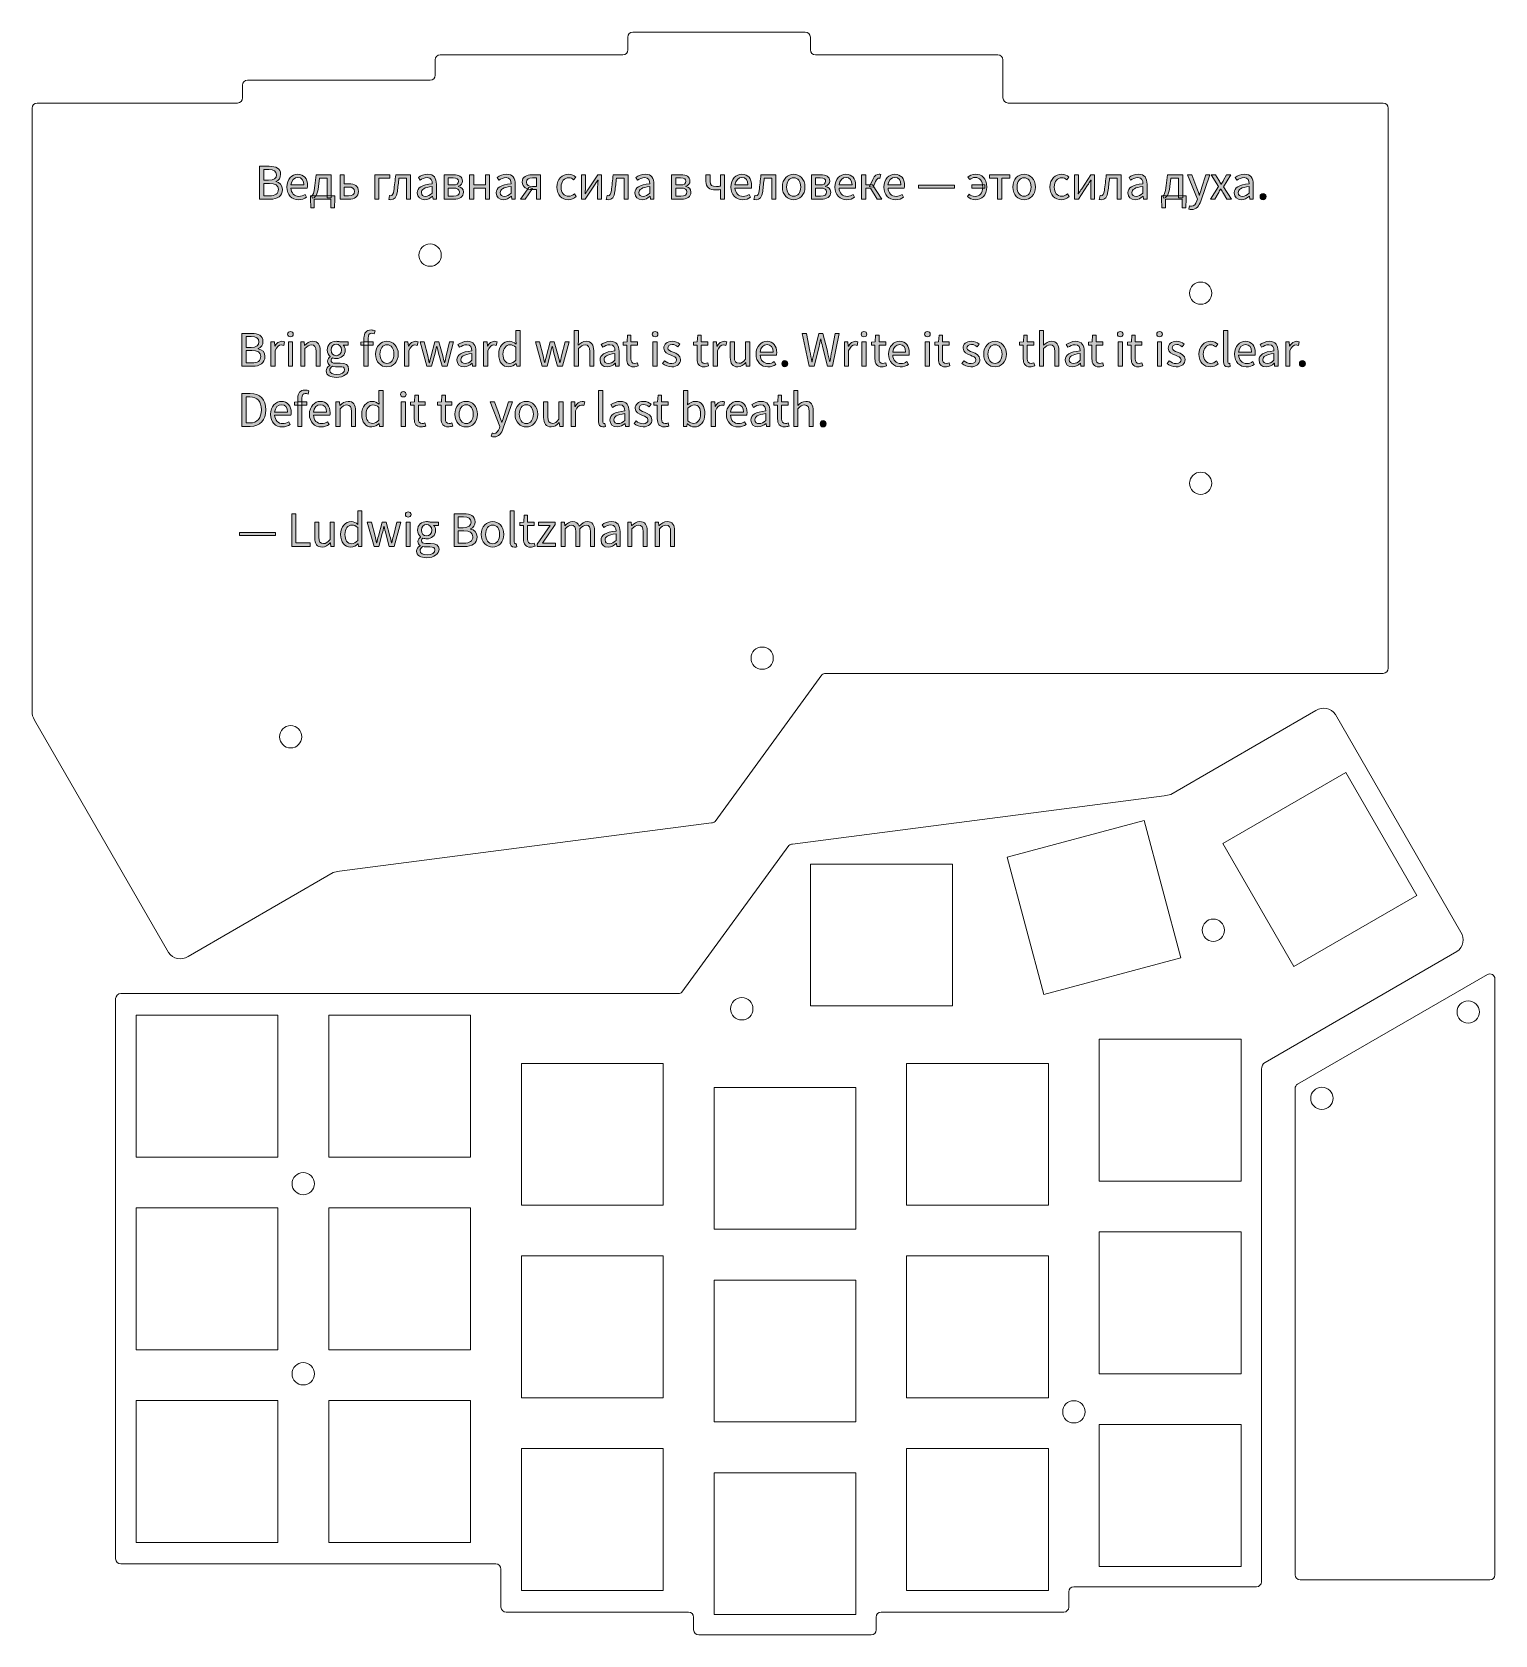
# Model space of a CAD drawing. Header units: millimetres. Extents: x -142 to 140, y -60 to 98.
# Drawn here: x -4.7 to 139.5, y -59.8 to 98.3 of the extents above; entities that cross this region are included whole.
import ezdxf

# ---------------------------------------------------------------- set-up
doc = ezdxf.new("R2010")
doc.units = ezdxf.units.MM
doc.header["$MEASUREMENT"] = 0
doc.layers.add('カット1(R255G0B0)', color=7, linetype='Continuous', lineweight=0)

# ---------------------------------------------------------------- blocks, each defined once
blk = doc.blocks.new('Block_5')
at = {"layer": 'カット1(R255G0B0)', "color": 5, "lineweight": 0, "true_color": 0x0000ff}
for points in [[(121.89, 31.41), (122.52, 31.84), (123.38, 31.67), (123.81, 31.03), (123.81, 31.03), (123.82, 31.03), (123.82, 31.03)], [(136.17, 9.57), (136.6, 8.94), (136.43, 8.08), (135.79, 7.65), (135.79, 7.65), (135.79, 7.65), (135.79, 7.65)], [(3.52, 3), (3.52, 3.27), (3.74, 3.5), (4.02, 3.5), (4.02, 3.5), (4.02, 3.5), (4.02, 3.5)], [(4.02, -52.75), (3.74, -52.75), (3.52, -52.53), (3.52, -52.25), (3.52, -52.25), (3.52, -52.25), (3.52, -52.25)], [(41.02, -52.75), (41.29, -52.75), (41.52, -52.97), (41.52, -53.25), (41.52, -53.25), (41.52, -53.25), (41.52, -53.25)], [(60.02, -57.5), (60.29, -57.5), (60.52, -57.72), (60.52, -58), (60.52, -58), (60.52, -58), (60.52, -58)], [(78.52, -58), (78.52, -57.73), (78.74, -57.5), (79.02, -57.5), (79.02, -57.5), (79.02, -57.5), (79.02, -57.5)], [(61.02, -59.75), (60.74, -59.75), (60.52, -59.53), (60.52, -59.25), (60.52, -59.25), (60.52, -59.25), (60.52, -59.25)], [(78.52, -59.25), (78.52, -59.53), (78.3, -59.75), (78.02, -59.75), (78.02, -59.75), (78.02, -59.75), (78.02, -59.75)]]:
    blk.add_open_spline(points, degree=3, knots=[0, 0, 0, 0, 1, 1, 1, 2, 2, 2, 2], dxfattribs=at)
for points in [[(107.59, 23.15), (107.59, 23.15), (121.89, 31.41), (121.89, 31.41)], [(123.81, 31.03), (123.81, 31.03), (136.17, 9.57), (136.17, 9.57)], [(70.27, 18.25), (70.27, 18.25), (106.94, 23.02), (106.94, 23.02)], [(107.59, 23.15), (107.38, 23.08), (107.16, 23.04), (106.94, 23.02)], [(59.37, 3.64), (59.37, 3.64), (69.92, 18.1), (69.92, 18.1)], [(69.92, 18.1), (70.01, 18.2), (70.14, 18.25), (70.27, 18.25)], [(135.79, 7.64), (135.79, 7.64), (116.87, -3.28), (116.87, -3.28)], [(59.02, 3.5), (59.02, 3.5), (4.02, 3.5), (4.02, 3.5)], [(59.37, 3.65), (59.28, 3.55), (59.15, 3.5), (59.02, 3.5)], [(3.52, -52.25), (3.52, -52.25), (3.52, 3), (3.52, 3)], [(116.52, -54.5), (116.52, -54.5), (116.51, -3.94), (116.51, -3.94)], [(116.52, -3.94), (116.52, -3.68), (116.65, -3.43), (116.87, -3.28)], [(41.02, -52.75), (41.02, -52.75), (4.02, -52.75), (4.02, -52.75)], [(41.52, -57), (41.52, -57), (41.52, -53.25), (41.52, -53.25)], [(97.52, -55.5), (97.52, -55.23), (97.74, -55), (98.02, -55)], [(116.02, -55), (116.02, -55), (98.02, -55), (98.02, -55)], [(116.52, -54.5), (116.52, -54.78), (116.3, -55), (116.02, -55)], [(97.52, -55.5), (97.52, -55.5), (97.52, -57), (97.52, -57)], [(42.02, -57.5), (41.74, -57.5), (41.52, -57.28), (41.52, -57)], [(60.02, -57.5), (60.02, -57.5), (42.02, -57.5), (42.02, -57.5)], [(60.52, -59.25), (60.52, -59.25), (60.52, -58), (60.52, -58)], [(78.52, -58), (78.52, -58), (78.52, -59.25), (78.52, -59.25)], [(97.02, -57.5), (97.02, -57.5), (79.02, -57.5), (79.02, -57.5)], [(97.52, -57), (97.52, -57.28), (97.29, -57.5), (97.02, -57.5)], [(78.02, -59.75), (78.02, -59.75), (61.02, -59.75), (61.02, -59.75)]]:
    blk.add_open_spline(points, degree=3, dxfattribs=at)
blk = doc.blocks.new('Block_4')
at = {"layer": 'カット1(R255G0B0)', "color": 1, "lineweight": 0, "true_color": 0xff0000}
for points in [[(124.83, 25.29), (112.71, 18.29), (119.71, 6.17), (131.83, 13.17)], [(104.96, 20.56), (91.44, 16.94), (95.06, 3.42), (108.58, 7.04)], [(86.05, 16.28), (72.05, 16.28), (72.05, 2.28), (86.05, 2.28)], [(19.53, 1.37), (5.53, 1.37), (5.53, -12.63), (19.53, -12.63)], [(38.53, 1.37), (24.53, 1.37), (24.53, -12.63), (38.53, -12.63)], [(114.53, -0.99), (100.53, -0.99), (100.53, -14.99), (114.53, -14.99)], [(57.53, -3.38), (43.53, -3.38), (43.53, -17.38), (57.53, -17.38)], [(95.53, -3.38), (81.53, -3.38), (81.53, -17.38), (95.53, -17.38)], [(76.53, -5.75), (62.53, -5.75), (62.53, -19.75), (76.53, -19.75)], [(19.53, -17.63), (5.53, -17.63), (5.53, -31.63), (19.53, -31.63)], [(38.53, -17.63), (24.53, -17.63), (24.53, -31.63), (38.53, -31.63)], [(114.53, -19.99), (100.53, -19.99), (100.53, -33.99), (114.53, -33.99)], [(57.53, -22.38), (43.53, -22.38), (43.53, -36.38), (57.53, -36.38)], [(95.53, -22.38), (81.53, -22.38), (81.53, -36.38), (95.53, -36.38)], [(76.53, -24.75), (62.53, -24.75), (62.53, -38.75), (76.53, -38.75)], [(19.53, -36.63), (5.53, -36.63), (5.53, -50.63), (19.53, -50.63)], [(38.53, -36.63), (24.53, -36.63), (24.53, -50.63), (38.53, -50.63)], [(114.53, -38.99), (100.53, -38.99), (100.53, -52.99), (114.53, -52.99)], [(57.53, -41.38), (43.53, -41.38), (43.53, -55.38), (57.53, -55.38)], [(95.53, -41.38), (81.53, -41.38), (81.53, -55.38), (95.53, -55.38)], [(76.53, -43.75), (62.53, -43.75), (62.53, -57.75), (76.53, -57.75)]]:
    blk.add_lwpolyline(points, close=True, dxfattribs=at)
for centre in [(111.77, 9.75), (65.27, 2), (136.91, 1.69), (122.48, -6.83), (22.02, -15.25), (22.02, -34), (98.02, -37.75)]:
    blk.add_circle(centre, 1.1, dxfattribs=at)
at = {"layer": 'カット1(R255G0B0)', "color": 5, "lineweight": 0, "true_color": 0x0000ff}
blk.add_open_spline([(139.55, -53.82), (139.55, -53.82), (139.55, 4.94), (139.55, 4.94), (139.55, 5.32), (139.13, 5.56), (138.8, 5.37), (138.8, 5.37), (120.08, -5.43), (120.08, -5.43), (119.92, -5.52), (119.83, -5.69), (119.83, -5.87), (119.83, -5.87), (119.83, -53.81), (119.83, -53.81), (119.83, -54.09), (120.05, -54.31), (120.33, -54.31), (120.33, -54.31), (139.05, -54.32), (139.05, -54.32), (139.32, -54.32), (139.55, -54.09), (139.55, -53.82)], degree=3, knots=[0, 0, 0, 0, 1, 1, 1, 2, 2, 2, 3, 3, 3, 4, 4, 4, 5, 5, 5, 6, 6, 6, 7, 7, 7, 8, 8, 8, 8], dxfattribs=at)
at = {"layer": 'カット1(R255G0B0)'}
blk.add_blockref('Block_5', (0, 0), dxfattribs=at)
blk = doc.blocks.new('Block_7')
at = {"layer": 'カット1(R255G0B0)', "color": 5, "lineweight": 0, "true_color": 0x0000ff}
for points in [[(54.03, 97.83), (54.03, 98.11), (54.25, 98.33), (54.53, 98.33), (54.53, 98.33), (54.53, 98.33), (54.53, 98.33)], [(71.53, 98.33), (71.81, 98.33), (72.03, 98.11), (72.03, 97.83), (72.03, 97.83), (72.03, 97.83), (72.03, 97.83)], [(54.03, 96.58), (54.03, 96.3), (53.81, 96.08), (53.53, 96.08), (53.53, 96.08), (53.53, 96.08), (53.53, 96.08)], [(72.53, 96.08), (72.25, 96.08), (72.03, 96.3), (72.03, 96.58), (72.03, 96.58), (72.03, 96.58), (72.03, 96.58)], [(16.03, 91.83), (16.03, 91.55), (15.81, 91.33), (15.53, 91.33), (15.53, 91.33), (15.53, 91.33), (15.53, 91.33)], [(91.53, 91.33), (91.25, 91.33), (91.03, 91.55), (91.03, 91.83), (91.03, 91.83), (91.03, 91.83), (91.03, 91.83)], [(128.53, 91.33), (128.81, 91.33), (129.03, 91.11), (129.03, 90.83), (129.03, 90.83), (129.03, 90.83), (129.03, 90.83)], [(129.03, 35.58), (129.03, 35.3), (128.81, 35.08), (128.53, 35.08), (128.53, 35.08), (128.53, 35.08), (128.53, 35.08)], [(10.66, 7.17), (10.03, 6.74), (9.16, 6.91), (8.74, 7.54), (8.73, 7.54), (8.73, 7.55), (8.73, 7.55)]]:
    blk.add_open_spline(points, degree=3, knots=[0, 0, 0, 0, 1, 1, 1, 2, 2, 2, 2], dxfattribs=at)
for points in [[(54.53, 98.33), (54.53, 98.33), (71.53, 98.33), (71.53, 98.33)], [(54.03, 96.58), (54.03, 96.58), (54.03, 97.83), (54.03, 97.83)], [(72.03, 97.83), (72.03, 97.83), (72.03, 96.58), (72.03, 96.58)], [(35.03, 95.58), (35.03, 95.86), (35.25, 96.08), (35.53, 96.08)], [(35.03, 94.08), (35.03, 94.08), (35.03, 95.58), (35.03, 95.58)], [(35.53, 96.08), (35.53, 96.08), (53.53, 96.08), (53.53, 96.08)], [(72.53, 96.08), (72.53, 96.08), (90.53, 96.08), (90.53, 96.08)], [(90.53, 96.08), (90.81, 96.08), (91.03, 95.86), (91.03, 95.58)], [(91.03, 95.58), (91.03, 95.58), (91.03, 91.83), (91.03, 91.83)], [(16.03, 93.08), (16.03, 93.36), (16.25, 93.58), (16.53, 93.58)], [(16.53, 93.58), (16.53, 93.58), (34.53, 93.58), (34.53, 93.58)], [(35.03, 94.08), (35.03, 93.8), (34.81, 93.58), (34.53, 93.58)], [(16.03, 93.08), (16.03, 93.08), (16.03, 91.83), (16.03, 91.83)], [(-4.72, 90.83), (-4.72, 91.11), (-4.5, 91.33), (-4.22, 91.33)], [(-4.72, 90.83), (-4.72, 90.83), (-4.72, 31.36), (-4.72, 31.36)], [(-4.22, 91.33), (-4.22, 91.33), (15.53, 91.33), (15.53, 91.33)], [(91.53, 91.33), (91.53, 91.33), (128.53, 91.33), (128.53, 91.33)], [(129.03, 90.83), (129.03, 90.83), (129.03, 35.58), (129.03, 35.58)], [(73.18, 34.94), (73.18, 34.94), (62.63, 20.48), (62.63, 20.48)], [(73.18, 34.93), (73.27, 35.03), (73.4, 35.08), (73.53, 35.08)], [(73.53, 35.08), (73.53, 35.08), (128.53, 35.08), (128.53, 35.08)], [(-4.49, 30.48), (-4.65, 30.75), (-4.72, 31.05), (-4.72, 31.35)], [(8.74, 7.55), (8.74, 7.55), (-4.49, 30.48), (-4.49, 30.48)], [(62.28, 20.33), (62.28, 20.33), (25.61, 15.56), (25.61, 15.56)], [(62.63, 20.48), (62.54, 20.38), (62.41, 20.33), (62.28, 20.33)], [(24.96, 15.43), (24.96, 15.43), (10.66, 7.17), (10.66, 7.17)], [(24.96, 15.43), (25.17, 15.49), (25.39, 15.54), (25.61, 15.56)]]:
    blk.add_open_spline(points, degree=3, dxfattribs=at)
blk = doc.blocks.new('Block_9')
at = {"layer": 'カット1(R255G0B0)', "true_color": 0x000000, "transparency": 33554687}
h = blk.add_hatch(color=18, dxfattribs=at)
h.dxf.hatch_style = 2
edge = h.paths.add_edge_path()
edge.add_spline(control_points=[(18.69, 82.18), (19.24, 82.18), (19.57, 82.38), (19.57, 82.82), (19.57, 83.22), (19.25, 83.4), (18.69, 83.4), (18.69, 83.4), (18.12, 83.4), (18.12, 83.4), (18.12, 83.4), (18.12, 82.18), (18.12, 82.18), (18.12, 82.18), (18.69, 82.18), (18.69, 82.18)], knot_values=[0, 0, 0, 0, 1, 1, 1, 2, 2, 2, 3, 3, 3, 4, 4, 4, 5, 5, 5, 5], degree=3, periodic=0)
edge = h.paths.add_edge_path()
edge.add_spline(control_points=[(18.6, 83.71), (19.15, 83.71), (19.38, 83.92), (19.38, 84.25), (19.38, 84.63), (19.12, 84.77), (18.62, 84.77), (18.62, 84.77), (18.12, 84.77), (18.12, 84.77), (18.12, 84.77), (18.12, 83.71), (18.12, 83.71), (18.12, 83.71), (18.6, 83.71), (18.6, 83.71)], knot_values=[0, 0, 0, 0, 1, 1, 1, 2, 2, 2, 3, 3, 3, 4, 4, 4, 5, 5, 5, 5], degree=3, periodic=0)
edge = h.paths.add_edge_path()
edge.add_spline(control_points=[(17.71, 85.09), (17.71, 85.09), (18.67, 85.09), (18.67, 85.09), (19.33, 85.09), (19.79, 84.87), (19.79, 84.3), (19.79, 83.98), (19.62, 83.69), (19.31, 83.6), (19.31, 83.6), (19.31, 83.58), (19.31, 83.58), (19.7, 83.5), (19.97, 83.24), (19.97, 82.8), (19.97, 82.16), (19.47, 81.85), (18.75, 81.85), (18.75, 81.85), (17.71, 81.85), (17.71, 81.85), (17.71, 81.85), (17.71, 85.09), (17.71, 85.09)], knot_values=[0, 0, 0, 0, 1, 1, 1, 2, 2, 2, 3, 3, 3, 4, 4, 4, 5, 5, 5, 6, 6, 6, 7, 7, 7, 8, 8, 8, 8], degree=3, periodic=0)
h = blk.add_hatch(color=18, dxfattribs=at)
h.dxf.hatch_style = 2
edge = h.paths.add_edge_path()
edge.add_spline(control_points=[(22.08, 83.25), (22.08, 83.73), (21.86, 83.99), (21.48, 83.99), (21.15, 83.99), (20.85, 83.72), (20.8, 83.25), (20.8, 83.25), (22.08, 83.25), (22.08, 83.25)], knot_values=[0, 0, 0, 0, 1, 1, 1, 2, 2, 2, 3, 3, 3, 3], degree=3, periodic=0)
edge = h.paths.add_edge_path()
edge.add_spline(control_points=[(20.4, 83.05), (20.4, 83.83), (20.92, 84.31), (21.48, 84.31), (22.09, 84.31), (22.44, 83.87), (22.44, 83.19), (22.44, 83.1), (22.43, 83.01), (22.42, 82.95), (22.42, 82.95), (20.8, 82.95), (20.8, 82.95), (20.83, 82.45), (21.14, 82.12), (21.6, 82.12), (21.83, 82.12), (22.02, 82.19), (22.2, 82.31), (22.2, 82.31), (22.34, 82.04), (22.34, 82.04), (22.13, 81.9), (21.87, 81.79), (21.55, 81.79), (20.91, 81.79), (20.4, 82.26), (20.4, 83.05)], knot_values=[0, 0, 0, 0, 1, 1, 1, 2, 2, 2, 3, 3, 3, 4, 4, 4, 5, 5, 5, 6, 6, 6, 7, 7, 7, 8, 8, 8, 9, 9, 9, 9], degree=3, periodic=0)
h = blk.add_hatch(color=18, dxfattribs=at)
h.dxf.hatch_style = 2
edge = h.paths.add_edge_path()
edge.add_spline(control_points=[(24.39, 83.92), (24.39, 83.92), (23.62, 83.92), (23.62, 83.92), (23.62, 83.92), (23.53, 83.11), (23.53, 83.11), (23.42, 82.22), (23.19, 81.99), (22.93, 81.94), (22.93, 81.94), (22.83, 82.18), (22.83, 82.18), (22.97, 82.25), (23.08, 82.41), (23.17, 83.19), (23.17, 83.19), (23.3, 84.25), (23.3, 84.25), (23.3, 84.25), (24.79, 84.25), (24.79, 84.25), (24.79, 84.25), (24.79, 81.97), (24.79, 81.97), (24.79, 81.97), (24.39, 81.97), (24.39, 81.97), (24.39, 81.97), (24.39, 83.92), (24.39, 83.92)], knot_values=[0, 0, 0, 0, 1, 1, 1, 2, 2, 2, 3, 3, 3, 4, 4, 4, 5, 5, 5, 6, 6, 6, 7, 7, 7, 8, 8, 8, 9, 9, 9, 10, 10, 10, 10], degree=3, periodic=0)
edge = h.paths.add_edge_path()
edge.add_spline(control_points=[(23.11, 81), (23.11, 81), (22.76, 81), (22.76, 81), (22.76, 81), (22.72, 81.93), (22.72, 81.93), (22.72, 81.93), (22.72, 82.18), (22.72, 82.18), (22.72, 82.18), (25.14, 82.18), (25.14, 82.18), (25.14, 82.18), (25.14, 81.93), (25.14, 81.93), (25.14, 81.93), (25.1, 81), (25.1, 81), (25.1, 81), (24.75, 81), (24.75, 81), (24.75, 81), (24.75, 81.85), (24.75, 81.85), (24.75, 81.85), (23.11, 81.85), (23.11, 81.85), (23.11, 81.85), (23.11, 81), (23.11, 81)], knot_values=[0, 0, 0, 0, 1, 1, 1, 2, 2, 2, 3, 3, 3, 4, 4, 4, 5, 5, 5, 6, 6, 6, 7, 7, 7, 8, 8, 8, 9, 9, 9, 10, 10, 10, 10], degree=3, periodic=0)
h = blk.add_hatch(color=18, dxfattribs=at)
h.dxf.hatch_style = 2
edge = h.paths.add_edge_path()
edge.add_spline(control_points=[(26.47, 82.18), (26.87, 82.18), (27.07, 82.31), (27.07, 82.62), (27.07, 82.92), (26.87, 83.05), (26.47, 83.05), (26.47, 83.05), (26.06, 83.05), (26.06, 83.05), (26.06, 83.05), (26.06, 82.18), (26.06, 82.18), (26.06, 82.18), (26.47, 82.18), (26.47, 82.18)], knot_values=[0, 0, 0, 0, 1, 1, 1, 2, 2, 2, 3, 3, 3, 4, 4, 4, 5, 5, 5, 5], degree=3, periodic=0)
edge = h.paths.add_edge_path()
edge.add_spline(control_points=[(25.65, 84.25), (25.65, 84.25), (26.06, 84.25), (26.06, 84.25), (26.06, 84.25), (26.06, 83.37), (26.06, 83.37), (26.06, 83.37), (26.51, 83.37), (26.51, 83.37), (27.08, 83.37), (27.47, 83.14), (27.47, 82.62), (27.47, 82.08), (27.08, 81.85), (26.51, 81.85), (26.51, 81.85), (25.65, 81.85), (25.65, 81.85), (25.65, 81.85), (25.65, 84.25), (25.65, 84.25)], knot_values=[0, 0, 0, 0, 1, 1, 1, 2, 2, 2, 3, 3, 3, 4, 4, 4, 5, 5, 5, 6, 6, 6, 7, 7, 7, 7], degree=3, periodic=0)
h = blk.add_hatch(color=18, dxfattribs=at)
h.dxf.hatch_style = 2
edge = h.paths.add_edge_path()
edge.add_spline(control_points=[(29.07, 84.25), (29.07, 84.25), (30.56, 84.25), (30.56, 84.25), (30.56, 84.25), (30.56, 83.92), (30.56, 83.92), (30.56, 83.92), (29.47, 83.92), (29.47, 83.92), (29.47, 83.92), (29.47, 81.85), (29.47, 81.85), (29.47, 81.85), (29.07, 81.85), (29.07, 81.85), (29.07, 81.85), (29.07, 84.25), (29.07, 84.25)], knot_values=[0, 0, 0, 0, 1, 1, 1, 2, 2, 2, 3, 3, 3, 4, 4, 4, 5, 5, 5, 6, 6, 6, 6], degree=3, periodic=0)
h = blk.add_hatch(color=18, dxfattribs=at)
h.dxf.hatch_style = 2
edge = h.paths.add_edge_path()
edge.add_spline(control_points=[(30.45, 81.83), (30.45, 81.83), (30.52, 82.21), (30.52, 82.21), (30.55, 82.2), (30.59, 82.19), (30.63, 82.19), (30.8, 82.19), (30.91, 82.34), (30.95, 82.69), (31.02, 83.21), (31.08, 83.73), (31.14, 84.25), (31.14, 84.25), (32.61, 84.25), (32.61, 84.25), (32.61, 84.25), (32.61, 81.85), (32.61, 81.85), (32.61, 81.85), (32.2, 81.85), (32.2, 81.85), (32.2, 81.85), (32.2, 83.92), (32.2, 83.92), (32.2, 83.92), (31.46, 83.92), (31.46, 83.92), (31.41, 83.48), (31.35, 83.03), (31.3, 82.59), (31.23, 82.06), (31.02, 81.79), (30.66, 81.79), (30.57, 81.79), (30.51, 81.81), (30.45, 81.83)], knot_values=[0, 0, 0, 0, 1, 1, 1, 2, 2, 2, 3, 3, 3, 4, 4, 4, 5, 5, 5, 6, 6, 6, 7, 7, 7, 8, 8, 8, 9, 9, 9, 10, 10, 10, 11, 11, 11, 12, 12, 12, 12], degree=3, periodic=0)
h = blk.add_hatch(color=18, dxfattribs=at)
h.dxf.hatch_style = 2
edge = h.paths.add_edge_path()
edge.add_spline(control_points=[(34.75, 82.44), (34.75, 82.44), (34.75, 83.1), (34.75, 83.1), (33.94, 83.01), (33.67, 82.81), (33.67, 82.5), (33.67, 82.23), (33.86, 82.12), (34.09, 82.12), (34.32, 82.12), (34.52, 82.23), (34.75, 82.44)], knot_values=[0, 0, 0, 0, 1, 1, 1, 2, 2, 2, 3, 3, 3, 4, 4, 4, 4], degree=3, periodic=0)
edge = h.paths.add_edge_path()
edge.add_spline(control_points=[(33.27, 82.47), (33.27, 83), (33.72, 83.26), (34.75, 83.37), (34.75, 83.68), (34.65, 83.98), (34.25, 83.98), (33.97, 83.98), (33.72, 83.85), (33.54, 83.72), (33.54, 83.72), (33.38, 84), (33.38, 84), (33.6, 84.14), (33.94, 84.31), (34.32, 84.31), (34.91, 84.31), (35.15, 83.92), (35.15, 83.33), (35.15, 83.33), (35.15, 81.85), (35.15, 81.85), (35.15, 81.85), (34.82, 81.85), (34.82, 81.85), (34.82, 81.85), (34.78, 82.14), (34.78, 82.14), (34.78, 82.14), (34.77, 82.14), (34.77, 82.14), (34.54, 81.95), (34.28, 81.79), (33.98, 81.79), (33.58, 81.79), (33.27, 82.04), (33.27, 82.47)], knot_values=[0, 0, 0, 0, 1, 1, 1, 2, 2, 2, 3, 3, 3, 4, 4, 4, 5, 5, 5, 6, 6, 6, 7, 7, 7, 8, 8, 8, 9, 9, 9, 10, 10, 10, 11, 11, 11, 12, 12, 12, 12], degree=3, periodic=0)
h = blk.add_hatch(color=18, dxfattribs=at)
h.dxf.hatch_style = 2
edge = h.paths.add_edge_path()
edge.add_spline(control_points=[(36.83, 82.14), (37.23, 82.14), (37.42, 82.29), (37.42, 82.56), (37.42, 82.81), (37.21, 82.95), (36.8, 82.95), (36.8, 82.95), (36.31, 82.95), (36.31, 82.95), (36.31, 82.95), (36.31, 82.14), (36.31, 82.14), (36.31, 82.14), (36.83, 82.14), (36.83, 82.14)], knot_values=[0, 0, 0, 0, 1, 1, 1, 2, 2, 2, 3, 3, 3, 4, 4, 4, 5, 5, 5, 5], degree=3, periodic=0)
edge = h.paths.add_edge_path()
edge.add_spline(control_points=[(36.76, 83.25), (37.17, 83.25), (37.32, 83.38), (37.32, 83.61), (37.32, 83.83), (37.17, 83.96), (36.79, 83.96), (36.79, 83.96), (36.31, 83.96), (36.31, 83.96), (36.31, 83.96), (36.31, 83.25), (36.31, 83.25), (36.31, 83.25), (36.76, 83.25), (36.76, 83.25)], knot_values=[0, 0, 0, 0, 1, 1, 1, 2, 2, 2, 3, 3, 3, 4, 4, 4, 5, 5, 5, 5], degree=3, periodic=0)
edge = h.paths.add_edge_path()
edge.add_spline(control_points=[(35.91, 84.25), (35.91, 84.25), (36.84, 84.25), (36.84, 84.25), (37.36, 84.25), (37.72, 84.08), (37.72, 83.64), (37.72, 83.38), (37.57, 83.21), (37.32, 83.13), (37.32, 83.13), (37.32, 83.11), (37.32, 83.11), (37.59, 83.05), (37.82, 82.88), (37.82, 82.54), (37.82, 82.06), (37.43, 81.85), (36.87, 81.85), (36.87, 81.85), (35.91, 81.85), (35.91, 81.85), (35.91, 81.85), (35.91, 84.25), (35.91, 84.25)], knot_values=[0, 0, 0, 0, 1, 1, 1, 2, 2, 2, 3, 3, 3, 4, 4, 4, 5, 5, 5, 6, 6, 6, 7, 7, 7, 8, 8, 8, 8], degree=3, periodic=0)
h = blk.add_hatch(color=18, dxfattribs=at)
h.dxf.hatch_style = 2
edge = h.paths.add_edge_path()
edge.add_spline(control_points=[(38.42, 84.25), (38.42, 84.25), (38.83, 84.25), (38.83, 84.25), (38.83, 84.25), (38.83, 83.28), (38.83, 83.28), (38.83, 83.28), (39.98, 83.28), (39.98, 83.28), (39.98, 83.28), (39.98, 84.25), (39.98, 84.25), (39.98, 84.25), (40.39, 84.25), (40.39, 84.25), (40.39, 84.25), (40.39, 81.85), (40.39, 81.85), (40.39, 81.85), (39.98, 81.85), (39.98, 81.85), (39.98, 81.85), (39.98, 82.92), (39.98, 82.92), (39.98, 82.92), (38.83, 82.92), (38.83, 82.92), (38.83, 82.92), (38.83, 81.85), (38.83, 81.85), (38.83, 81.85), (38.42, 81.85), (38.42, 81.85), (38.42, 81.85), (38.42, 84.25), (38.42, 84.25)], knot_values=[0, 0, 0, 0, 1, 1, 1, 2, 2, 2, 3, 3, 3, 4, 4, 4, 5, 5, 5, 6, 6, 6, 7, 7, 7, 8, 8, 8, 9, 9, 9, 10, 10, 10, 11, 11, 11, 12, 12, 12, 12], degree=3, periodic=0)
h = blk.add_hatch(color=18, dxfattribs=at)
h.dxf.hatch_style = 2
edge = h.paths.add_edge_path()
edge.add_spline(control_points=[(42.52, 82.44), (42.52, 82.44), (42.52, 83.1), (42.52, 83.1), (41.72, 83.01), (41.45, 82.81), (41.45, 82.5), (41.45, 82.23), (41.63, 82.12), (41.87, 82.12), (42.1, 82.12), (42.29, 82.23), (42.52, 82.44)], knot_values=[0, 0, 0, 0, 1, 1, 1, 2, 2, 2, 3, 3, 3, 4, 4, 4, 4], degree=3, periodic=0)
edge = h.paths.add_edge_path()
edge.add_spline(control_points=[(41.05, 82.47), (41.05, 83), (41.5, 83.26), (42.52, 83.37), (42.52, 83.68), (42.42, 83.98), (42.03, 83.98), (41.75, 83.98), (41.5, 83.85), (41.31, 83.72), (41.31, 83.72), (41.15, 84), (41.15, 84), (41.37, 84.14), (41.71, 84.31), (42.09, 84.31), (42.68, 84.31), (42.93, 83.92), (42.93, 83.33), (42.93, 83.33), (42.93, 81.85), (42.93, 81.85), (42.93, 81.85), (42.59, 81.85), (42.59, 81.85), (42.59, 81.85), (42.56, 82.14), (42.56, 82.14), (42.56, 82.14), (42.55, 82.14), (42.55, 82.14), (42.32, 81.95), (42.05, 81.79), (41.75, 81.79), (41.35, 81.79), (41.05, 82.04), (41.05, 82.47)], knot_values=[0, 0, 0, 0, 1, 1, 1, 2, 2, 2, 3, 3, 3, 4, 4, 4, 5, 5, 5, 6, 6, 6, 7, 7, 7, 8, 8, 8, 9, 9, 9, 10, 10, 10, 11, 11, 11, 12, 12, 12, 12], degree=3, periodic=0)
h = blk.add_hatch(color=18, dxfattribs=at)
h.dxf.hatch_style = 2
edge = h.paths.add_edge_path()
edge.add_spline(control_points=[(45.01, 83.1), (45.01, 83.1), (45.01, 83.94), (45.01, 83.94), (45.01, 83.94), (44.63, 83.94), (44.63, 83.94), (44.26, 83.94), (44.03, 83.82), (44.03, 83.53), (44.03, 83.25), (44.26, 83.1), (44.63, 83.1), (44.63, 83.1), (45.01, 83.1), (45.01, 83.1)], knot_values=[0, 0, 0, 0, 1, 1, 1, 2, 2, 2, 3, 3, 3, 4, 4, 4, 5, 5, 5, 5], degree=3, periodic=0)
edge = h.paths.add_edge_path()
edge.add_spline(control_points=[(45.01, 82.8), (45.01, 82.8), (44.56, 82.8), (44.56, 82.8), (44.09, 82.8), (43.62, 83.01), (43.62, 83.54), (43.62, 84.07), (44.03, 84.25), (44.57, 84.25), (44.57, 84.25), (45.42, 84.25), (45.42, 84.25), (45.42, 84.25), (45.42, 81.85), (45.42, 81.85), (45.42, 81.85), (45.01, 81.85), (45.01, 81.85), (45.01, 81.85), (45.01, 82.8), (45.01, 82.8)], knot_values=[0, 0, 0, 0, 1, 1, 1, 2, 2, 2, 3, 3, 3, 4, 4, 4, 5, 5, 5, 6, 6, 6, 7, 7, 7, 7], degree=3, periodic=0)
edge = h.paths.add_edge_path()
edge.add_spline(control_points=[(44.28, 83.01), (44.28, 83.01), (44.62, 82.89), (44.62, 82.89), (44.62, 82.89), (43.9, 81.85), (43.9, 81.85), (43.9, 81.85), (43.44, 81.85), (43.44, 81.85), (43.44, 81.85), (44.28, 83.01), (44.28, 83.01)], knot_values=[0, 0, 0, 0, 1, 1, 1, 2, 2, 2, 3, 3, 3, 4, 4, 4, 4], degree=3, periodic=0)
h = blk.add_hatch(color=18, dxfattribs=at)
h.dxf.hatch_style = 2
edge = h.paths.add_edge_path()
edge.add_spline(control_points=[(47.03, 83.05), (47.03, 83.85), (47.57, 84.31), (48.19, 84.31), (48.5, 84.31), (48.72, 84.18), (48.89, 84.03), (48.89, 84.03), (48.68, 83.76), (48.68, 83.76), (48.54, 83.89), (48.4, 83.97), (48.21, 83.97), (47.77, 83.97), (47.45, 83.6), (47.45, 83.05), (47.45, 82.5), (47.75, 82.13), (48.2, 82.13), (48.42, 82.13), (48.61, 82.24), (48.76, 82.37), (48.76, 82.37), (48.94, 82.1), (48.94, 82.1), (48.72, 81.91), (48.45, 81.79), (48.16, 81.79), (47.52, 81.79), (47.03, 82.25), (47.03, 83.05)], knot_values=[0, 0, 0, 0, 1, 1, 1, 2, 2, 2, 3, 3, 3, 4, 4, 4, 5, 5, 5, 6, 6, 6, 7, 7, 7, 8, 8, 8, 9, 9, 9, 10, 10, 10, 10], degree=3, periodic=0)
h = blk.add_hatch(color=18, dxfattribs=at)
h.dxf.hatch_style = 2
edge = h.paths.add_edge_path()
edge.add_spline(control_points=[(49.46, 84.25), (49.46, 84.25), (49.86, 84.25), (49.86, 84.25), (49.86, 84.25), (49.86, 83.25), (49.86, 83.25), (49.86, 83), (49.84, 82.68), (49.82, 82.37), (49.82, 82.37), (49.84, 82.37), (49.84, 82.37), (49.93, 82.52), (50.07, 82.74), (50.16, 82.88), (50.16, 82.88), (51.07, 84.25), (51.07, 84.25), (51.07, 84.25), (51.44, 84.25), (51.44, 84.25), (51.44, 84.25), (51.44, 81.85), (51.44, 81.85), (51.44, 81.85), (51.05, 81.85), (51.05, 81.85), (51.05, 81.85), (51.05, 82.85), (51.05, 82.85), (51.05, 83.1), (51.07, 83.43), (51.09, 83.74), (51.09, 83.74), (51.07, 83.74), (51.07, 83.74), (50.98, 83.59), (50.84, 83.37), (50.75, 83.22), (50.75, 83.22), (49.84, 81.85), (49.84, 81.85), (49.84, 81.85), (49.46, 81.85), (49.46, 81.85), (49.46, 81.85), (49.46, 84.25), (49.46, 84.25)], knot_values=[0, 0, 0, 0, 1, 1, 1, 2, 2, 2, 3, 3, 3, 4, 4, 4, 5, 5, 5, 6, 6, 6, 7, 7, 7, 8, 8, 8, 9, 9, 9, 10, 10, 10, 11, 11, 11, 12, 12, 12, 13, 13, 13, 14, 14, 14, 15, 15, 15, 16, 16, 16, 16], degree=3, periodic=0)
h = blk.add_hatch(color=18, dxfattribs=at)
h.dxf.hatch_style = 2
edge = h.paths.add_edge_path()
edge.add_spline(control_points=[(51.9, 81.83), (51.9, 81.83), (51.98, 82.21), (51.98, 82.21), (52.01, 82.2), (52.04, 82.19), (52.09, 82.19), (52.25, 82.19), (52.36, 82.34), (52.41, 82.69), (52.47, 83.21), (52.53, 83.73), (52.59, 84.25), (52.59, 84.25), (54.07, 84.25), (54.07, 84.25), (54.07, 84.25), (54.07, 81.85), (54.07, 81.85), (54.07, 81.85), (53.66, 81.85), (53.66, 81.85), (53.66, 81.85), (53.66, 83.92), (53.66, 83.92), (53.66, 83.92), (52.91, 83.92), (52.91, 83.92), (52.86, 83.48), (52.81, 83.03), (52.75, 82.59), (52.68, 82.06), (52.47, 81.79), (52.12, 81.79), (52.03, 81.79), (51.97, 81.81), (51.9, 81.83)], knot_values=[0, 0, 0, 0, 1, 1, 1, 2, 2, 2, 3, 3, 3, 4, 4, 4, 5, 5, 5, 6, 6, 6, 7, 7, 7, 8, 8, 8, 9, 9, 9, 10, 10, 10, 11, 11, 11, 12, 12, 12, 12], degree=3, periodic=0)
h = blk.add_hatch(color=18, dxfattribs=at)
h.dxf.hatch_style = 2
edge = h.paths.add_edge_path()
edge.add_spline(control_points=[(56.2, 82.44), (56.2, 82.44), (56.2, 83.1), (56.2, 83.1), (55.4, 83.01), (55.13, 82.81), (55.13, 82.5), (55.13, 82.23), (55.31, 82.12), (55.55, 82.12), (55.78, 82.12), (55.97, 82.23), (56.2, 82.44)], knot_values=[0, 0, 0, 0, 1, 1, 1, 2, 2, 2, 3, 3, 3, 4, 4, 4, 4], degree=3, periodic=0)
edge = h.paths.add_edge_path()
edge.add_spline(control_points=[(54.73, 82.47), (54.73, 83), (55.18, 83.26), (56.2, 83.37), (56.2, 83.68), (56.1, 83.98), (55.71, 83.98), (55.43, 83.98), (55.18, 83.85), (54.99, 83.72), (54.99, 83.72), (54.83, 84), (54.83, 84), (55.05, 84.14), (55.39, 84.31), (55.78, 84.31), (56.36, 84.31), (56.61, 83.92), (56.61, 83.33), (56.61, 83.33), (56.61, 81.85), (56.61, 81.85), (56.61, 81.85), (56.27, 81.85), (56.27, 81.85), (56.27, 81.85), (56.24, 82.14), (56.24, 82.14), (56.24, 82.14), (56.23, 82.14), (56.23, 82.14), (56, 81.95), (55.73, 81.79), (55.43, 81.79), (55.03, 81.79), (54.73, 82.04), (54.73, 82.47)], knot_values=[0, 0, 0, 0, 1, 1, 1, 2, 2, 2, 3, 3, 3, 4, 4, 4, 5, 5, 5, 6, 6, 6, 7, 7, 7, 8, 8, 8, 9, 9, 9, 10, 10, 10, 11, 11, 11, 12, 12, 12, 12], degree=3, periodic=0)
h = blk.add_hatch(color=18, dxfattribs=at)
h.dxf.hatch_style = 2
edge = h.paths.add_edge_path()
edge.add_spline(control_points=[(59.27, 82.14), (59.67, 82.14), (59.86, 82.29), (59.86, 82.56), (59.86, 82.81), (59.65, 82.95), (59.25, 82.95), (59.25, 82.95), (58.75, 82.95), (58.75, 82.95), (58.75, 82.95), (58.75, 82.14), (58.75, 82.14), (58.75, 82.14), (59.27, 82.14), (59.27, 82.14)], knot_values=[0, 0, 0, 0, 1, 1, 1, 2, 2, 2, 3, 3, 3, 4, 4, 4, 5, 5, 5, 5], degree=3, periodic=0)
edge = h.paths.add_edge_path()
edge.add_spline(control_points=[(59.21, 83.25), (59.61, 83.25), (59.76, 83.38), (59.76, 83.61), (59.76, 83.83), (59.61, 83.96), (59.24, 83.96), (59.24, 83.96), (58.75, 83.96), (58.75, 83.96), (58.75, 83.96), (58.75, 83.25), (58.75, 83.25), (58.75, 83.25), (59.21, 83.25), (59.21, 83.25)], knot_values=[0, 0, 0, 0, 1, 1, 1, 2, 2, 2, 3, 3, 3, 4, 4, 4, 5, 5, 5, 5], degree=3, periodic=0)
edge = h.paths.add_edge_path()
edge.add_spline(control_points=[(58.35, 84.25), (58.35, 84.25), (59.28, 84.25), (59.28, 84.25), (59.8, 84.25), (60.16, 84.08), (60.16, 83.64), (60.16, 83.38), (60.01, 83.21), (59.76, 83.13), (59.76, 83.13), (59.76, 83.11), (59.76, 83.11), (60.03, 83.05), (60.26, 82.88), (60.26, 82.54), (60.26, 82.06), (59.87, 81.85), (59.32, 81.85), (59.32, 81.85), (58.35, 81.85), (58.35, 81.85), (58.35, 81.85), (58.35, 84.25), (58.35, 84.25)], knot_values=[0, 0, 0, 0, 1, 1, 1, 2, 2, 2, 3, 3, 3, 4, 4, 4, 5, 5, 5, 6, 6, 6, 7, 7, 7, 8, 8, 8, 8], degree=3, periodic=0)
h = blk.add_hatch(color=18, dxfattribs=at)
h.dxf.hatch_style = 2
edge = h.paths.add_edge_path()
edge.add_spline(control_points=[(63.16, 82.81), (63, 82.77), (62.91, 82.76), (62.69, 82.76), (62.09, 82.76), (61.74, 83), (61.74, 83.6), (61.74, 83.6), (61.74, 84.25), (61.74, 84.25), (61.74, 84.25), (62.14, 84.25), (62.14, 84.25), (62.14, 84.25), (62.14, 83.6), (62.14, 83.6), (62.14, 83.24), (62.34, 83.09), (62.77, 83.09), (62.92, 83.09), (63.03, 83.11), (63.16, 83.14), (63.16, 83.14), (63.16, 84.25), (63.16, 84.25), (63.16, 84.25), (63.57, 84.25), (63.57, 84.25), (63.57, 84.25), (63.57, 81.85), (63.57, 81.85), (63.57, 81.85), (63.16, 81.85), (63.16, 81.85), (63.16, 81.85), (63.16, 82.81), (63.16, 82.81)], knot_values=[0, 0, 0, 0, 1, 1, 1, 2, 2, 2, 3, 3, 3, 4, 4, 4, 5, 5, 5, 6, 6, 6, 7, 7, 7, 8, 8, 8, 9, 9, 9, 10, 10, 10, 11, 11, 11, 12, 12, 12, 12], degree=3, periodic=0)
h = blk.add_hatch(color=18, dxfattribs=at)
h.dxf.hatch_style = 2
edge = h.paths.add_edge_path()
edge.add_spline(control_points=[(65.88, 83.25), (65.88, 83.73), (65.66, 83.99), (65.29, 83.99), (64.95, 83.99), (64.65, 83.72), (64.6, 83.25), (64.6, 83.25), (65.88, 83.25), (65.88, 83.25)], knot_values=[0, 0, 0, 0, 1, 1, 1, 2, 2, 2, 3, 3, 3, 3], degree=3, periodic=0)
edge = h.paths.add_edge_path()
edge.add_spline(control_points=[(64.2, 83.05), (64.2, 83.83), (64.73, 84.31), (65.28, 84.31), (65.89, 84.31), (66.24, 83.87), (66.24, 83.19), (66.24, 83.1), (66.23, 83.01), (66.22, 82.95), (66.22, 82.95), (64.6, 82.95), (64.6, 82.95), (64.63, 82.45), (64.94, 82.12), (65.4, 82.12), (65.63, 82.12), (65.82, 82.19), (66, 82.31), (66, 82.31), (66.14, 82.04), (66.14, 82.04), (65.93, 81.9), (65.68, 81.79), (65.35, 81.79), (64.71, 81.79), (64.2, 82.26), (64.2, 83.05)], knot_values=[0, 0, 0, 0, 1, 1, 1, 2, 2, 2, 3, 3, 3, 4, 4, 4, 5, 5, 5, 6, 6, 6, 7, 7, 7, 8, 8, 8, 9, 9, 9, 9], degree=3, periodic=0)
h = blk.add_hatch(color=18, dxfattribs=at)
h.dxf.hatch_style = 2
edge = h.paths.add_edge_path()
edge.add_spline(control_points=[(66.47, 81.83), (66.47, 81.83), (66.55, 82.21), (66.55, 82.21), (66.58, 82.2), (66.62, 82.19), (66.66, 82.19), (66.83, 82.19), (66.94, 82.34), (66.98, 82.69), (67.04, 83.21), (67.1, 83.73), (67.16, 84.25), (67.16, 84.25), (68.64, 84.25), (68.64, 84.25), (68.64, 84.25), (68.64, 81.85), (68.64, 81.85), (68.64, 81.85), (68.23, 81.85), (68.23, 81.85), (68.23, 81.85), (68.23, 83.92), (68.23, 83.92), (68.23, 83.92), (67.49, 83.92), (67.49, 83.92), (67.43, 83.48), (67.38, 83.03), (67.33, 82.59), (67.26, 82.06), (67.05, 81.79), (66.69, 81.79), (66.6, 81.79), (66.54, 81.81), (66.47, 81.83)], knot_values=[0, 0, 0, 0, 1, 1, 1, 2, 2, 2, 3, 3, 3, 4, 4, 4, 5, 5, 5, 6, 6, 6, 7, 7, 7, 8, 8, 8, 9, 9, 9, 10, 10, 10, 11, 11, 11, 12, 12, 12, 12], degree=3, periodic=0)
h = blk.add_hatch(color=18, dxfattribs=at)
h.dxf.hatch_style = 2
edge = h.paths.add_edge_path()
edge.add_spline(control_points=[(71.08, 83.05), (71.08, 83.6), (70.8, 83.97), (70.39, 83.97), (69.97, 83.97), (69.69, 83.6), (69.69, 83.05), (69.69, 82.5), (69.97, 82.13), (70.39, 82.13), (70.8, 82.13), (71.08, 82.5), (71.08, 83.05)], knot_values=[0, 0, 0, 0, 1, 1, 1, 2, 2, 2, 3, 3, 3, 4, 4, 4, 4], degree=3, periodic=0)
edge = h.paths.add_edge_path()
edge.add_spline(control_points=[(69.27, 83.05), (69.27, 83.85), (69.8, 84.31), (70.39, 84.31), (70.97, 84.31), (71.5, 83.85), (71.5, 83.05), (71.5, 82.25), (70.97, 81.79), (70.39, 81.79), (69.8, 81.79), (69.27, 82.25), (69.27, 83.05)], knot_values=[0, 0, 0, 0, 1, 1, 1, 2, 2, 2, 3, 3, 3, 4, 4, 4, 4], degree=3, periodic=0)
h = blk.add_hatch(color=18, dxfattribs=at)
h.dxf.hatch_style = 2
edge = h.paths.add_edge_path()
edge.add_spline(control_points=[(73.04, 82.14), (73.44, 82.14), (73.64, 82.29), (73.64, 82.56), (73.64, 82.81), (73.43, 82.95), (73.02, 82.95), (73.02, 82.95), (72.53, 82.95), (72.53, 82.95), (72.53, 82.95), (72.53, 82.14), (72.53, 82.14), (72.53, 82.14), (73.04, 82.14), (73.04, 82.14)], knot_values=[0, 0, 0, 0, 1, 1, 1, 2, 2, 2, 3, 3, 3, 4, 4, 4, 5, 5, 5, 5], degree=3, periodic=0)
edge = h.paths.add_edge_path()
edge.add_spline(control_points=[(72.98, 83.25), (73.38, 83.25), (73.54, 83.38), (73.54, 83.61), (73.54, 83.83), (73.38, 83.96), (73.01, 83.96), (73.01, 83.96), (72.53, 83.96), (72.53, 83.96), (72.53, 83.96), (72.53, 83.25), (72.53, 83.25), (72.53, 83.25), (72.98, 83.25), (72.98, 83.25)], knot_values=[0, 0, 0, 0, 1, 1, 1, 2, 2, 2, 3, 3, 3, 4, 4, 4, 5, 5, 5, 5], degree=3, periodic=0)
edge = h.paths.add_edge_path()
edge.add_spline(control_points=[(72.13, 84.25), (72.13, 84.25), (73.05, 84.25), (73.05, 84.25), (73.58, 84.25), (73.94, 84.08), (73.94, 83.64), (73.94, 83.38), (73.78, 83.21), (73.54, 83.13), (73.54, 83.13), (73.54, 83.11), (73.54, 83.11), (73.81, 83.05), (74.04, 82.88), (74.04, 82.54), (74.04, 82.06), (73.65, 81.85), (73.09, 81.85), (73.09, 81.85), (72.13, 81.85), (72.13, 81.85), (72.13, 81.85), (72.13, 84.25), (72.13, 84.25)], knot_values=[0, 0, 0, 0, 1, 1, 1, 2, 2, 2, 3, 3, 3, 4, 4, 4, 5, 5, 5, 6, 6, 6, 7, 7, 7, 8, 8, 8, 8], degree=3, periodic=0)
h = blk.add_hatch(color=18, dxfattribs=at)
h.dxf.hatch_style = 2
edge = h.paths.add_edge_path()
edge.add_spline(control_points=[(76.14, 83.25), (76.14, 83.73), (75.92, 83.99), (75.55, 83.99), (75.21, 83.99), (74.91, 83.72), (74.86, 83.25), (74.86, 83.25), (76.14, 83.25), (76.14, 83.25)], knot_values=[0, 0, 0, 0, 1, 1, 1, 2, 2, 2, 3, 3, 3, 3], degree=3, periodic=0)
edge = h.paths.add_edge_path()
edge.add_spline(control_points=[(74.46, 83.05), (74.46, 83.83), (74.98, 84.31), (75.54, 84.31), (76.15, 84.31), (76.5, 83.87), (76.5, 83.19), (76.5, 83.1), (76.49, 83.01), (76.48, 82.95), (76.48, 82.95), (74.86, 82.95), (74.86, 82.95), (74.89, 82.45), (75.2, 82.12), (75.66, 82.12), (75.89, 82.12), (76.08, 82.19), (76.26, 82.31), (76.26, 82.31), (76.4, 82.04), (76.4, 82.04), (76.19, 81.9), (75.93, 81.79), (75.61, 81.79), (74.97, 81.79), (74.46, 82.26), (74.46, 83.05)], knot_values=[0, 0, 0, 0, 1, 1, 1, 2, 2, 2, 3, 3, 3, 4, 4, 4, 5, 5, 5, 6, 6, 6, 7, 7, 7, 8, 8, 8, 9, 9, 9, 9], degree=3, periodic=0)
h = blk.add_hatch(color=18, dxfattribs=at)
h.dxf.hatch_style = 2
edge = h.paths.add_edge_path()
edge.add_spline(control_points=[(77.88, 83.09), (77.88, 83.09), (78.19, 83.8), (78.19, 83.8), (78.38, 84.22), (78.56, 84.31), (78.82, 84.31), (78.87, 84.31), (78.93, 84.3), (78.97, 84.29), (78.97, 84.29), (78.89, 83.9), (78.89, 83.9), (78.86, 83.91), (78.85, 83.92), (78.81, 83.92), (78.69, 83.92), (78.59, 83.87), (78.47, 83.59), (78.47, 83.59), (78.22, 83.02), (78.22, 83.02), (78.22, 83.02), (77.88, 83.09), (77.88, 83.09)], knot_values=[0, 0, 0, 0, 1, 1, 1, 2, 2, 2, 3, 3, 3, 4, 4, 4, 5, 5, 5, 6, 6, 6, 7, 7, 7, 8, 8, 8, 8], degree=3, periodic=0)
edge = h.paths.add_edge_path()
edge.add_spline(control_points=[(77.09, 84.25), (77.09, 84.25), (77.49, 84.25), (77.49, 84.25), (77.49, 84.25), (77.49, 83.26), (77.49, 83.26), (77.49, 83.26), (78.17, 83.26), (78.17, 83.26), (78.17, 83.26), (79.08, 81.85), (79.08, 81.85), (79.08, 81.85), (78.63, 81.85), (78.63, 81.85), (78.63, 81.85), (77.96, 82.93), (77.96, 82.93), (77.96, 82.93), (77.49, 82.93), (77.49, 82.93), (77.49, 82.93), (77.49, 81.85), (77.49, 81.85), (77.49, 81.85), (77.09, 81.85), (77.09, 81.85), (77.09, 81.85), (77.09, 84.25), (77.09, 84.25)], knot_values=[0, 0, 0, 0, 1, 1, 1, 2, 2, 2, 3, 3, 3, 4, 4, 4, 5, 5, 5, 6, 6, 6, 7, 7, 7, 8, 8, 8, 9, 9, 9, 10, 10, 10, 10], degree=3, periodic=0)
h = blk.add_hatch(color=18, dxfattribs=at)
h.dxf.hatch_style = 2
edge = h.paths.add_edge_path()
edge.add_spline(control_points=[(80.96, 83.25), (80.96, 83.73), (80.75, 83.99), (80.37, 83.99), (80.03, 83.99), (79.73, 83.72), (79.68, 83.25), (79.68, 83.25), (80.96, 83.25), (80.96, 83.25)], knot_values=[0, 0, 0, 0, 1, 1, 1, 2, 2, 2, 3, 3, 3, 3], degree=3, periodic=0)
edge = h.paths.add_edge_path()
edge.add_spline(control_points=[(79.28, 83.05), (79.28, 83.83), (79.81, 84.31), (80.36, 84.31), (80.98, 84.31), (81.32, 83.87), (81.32, 83.19), (81.32, 83.1), (81.31, 83.01), (81.3, 82.95), (81.3, 82.95), (79.69, 82.95), (79.69, 82.95), (79.71, 82.45), (80.03, 82.12), (80.48, 82.12), (80.71, 82.12), (80.9, 82.19), (81.08, 82.31), (81.08, 82.31), (81.23, 82.04), (81.23, 82.04), (81.02, 81.9), (80.76, 81.79), (80.43, 81.79), (79.79, 81.79), (79.28, 82.26), (79.28, 83.05)], knot_values=[0, 0, 0, 0, 1, 1, 1, 2, 2, 2, 3, 3, 3, 4, 4, 4, 5, 5, 5, 6, 6, 6, 7, 7, 7, 8, 8, 8, 9, 9, 9, 9], degree=3, periodic=0)
h = blk.add_hatch(color=18, dxfattribs=at)
h.dxf.hatch_style = 2
edge = h.paths.add_edge_path()
edge.add_spline(control_points=[(87.97, 83.25), (87.97, 83.25), (89.23, 83.25), (89.23, 83.25), (89.23, 83.25), (89.23, 82.95), (89.23, 82.95), (89.23, 82.95), (87.97, 82.95), (87.97, 82.95), (87.97, 82.95), (87.97, 83.25), (87.97, 83.25)], knot_values=[0, 0, 0, 0, 1, 1, 1, 2, 2, 2, 3, 3, 3, 4, 4, 4, 4], degree=3, periodic=0)
edge = h.paths.add_edge_path()
edge.add_spline(control_points=[(87.52, 82.1), (87.52, 82.1), (87.68, 82.35), (87.68, 82.35), (87.83, 82.21), (88.03, 82.12), (88.27, 82.12), (88.73, 82.12), (89.03, 82.42), (89.03, 83.05), (89.03, 83.68), (88.73, 83.99), (88.3, 83.99), (88.06, 83.99), (87.9, 83.9), (87.76, 83.78), (87.76, 83.78), (87.56, 84.02), (87.56, 84.02), (87.73, 84.18), (87.97, 84.31), (88.33, 84.31), (88.93, 84.31), (89.42, 83.91), (89.42, 83.05), (89.42, 82.21), (88.94, 81.79), (88.3, 81.79), (87.99, 81.79), (87.72, 81.91), (87.52, 82.1)], knot_values=[0, 0, 0, 0, 1, 1, 1, 2, 2, 2, 3, 3, 3, 4, 4, 4, 5, 5, 5, 6, 6, 6, 7, 7, 7, 8, 8, 8, 9, 9, 9, 10, 10, 10, 10], degree=3, periodic=0)
h = blk.add_hatch(color=18, dxfattribs=at)
h.dxf.hatch_style = 2
edge = h.paths.add_edge_path()
edge.add_spline(control_points=[(90.5, 83.92), (90.5, 83.92), (89.69, 83.92), (89.69, 83.92), (89.69, 83.92), (89.69, 84.25), (89.69, 84.25), (89.69, 84.25), (91.71, 84.25), (91.71, 84.25), (91.71, 84.25), (91.71, 83.92), (91.71, 83.92), (91.71, 83.92), (90.91, 83.92), (90.91, 83.92), (90.91, 83.92), (90.91, 81.85), (90.91, 81.85), (90.91, 81.85), (90.5, 81.85), (90.5, 81.85), (90.5, 81.85), (90.5, 83.92), (90.5, 83.92)], knot_values=[0, 0, 0, 0, 1, 1, 1, 2, 2, 2, 3, 3, 3, 4, 4, 4, 5, 5, 5, 6, 6, 6, 7, 7, 7, 8, 8, 8, 8], degree=3, periodic=0)
h = blk.add_hatch(color=18, dxfattribs=at)
h.dxf.hatch_style = 2
edge = h.paths.add_edge_path()
edge.add_spline(control_points=[(93.8, 83.05), (93.8, 83.6), (93.52, 83.97), (93.11, 83.97), (92.7, 83.97), (92.42, 83.6), (92.42, 83.05), (92.42, 82.5), (92.7, 82.13), (93.11, 82.13), (93.52, 82.13), (93.8, 82.5), (93.8, 83.05)], knot_values=[0, 0, 0, 0, 1, 1, 1, 2, 2, 2, 3, 3, 3, 4, 4, 4, 4], degree=3, periodic=0)
edge = h.paths.add_edge_path()
edge.add_spline(control_points=[(92, 83.05), (92, 83.85), (92.52, 84.31), (93.11, 84.31), (93.7, 84.31), (94.22, 83.85), (94.22, 83.05), (94.22, 82.25), (93.7, 81.79), (93.11, 81.79), (92.52, 81.79), (92, 82.25), (92, 83.05)], knot_values=[0, 0, 0, 0, 1, 1, 1, 2, 2, 2, 3, 3, 3, 4, 4, 4, 4], degree=3, periodic=0)
h = blk.add_hatch(color=18, dxfattribs=at)
h.dxf.hatch_style = 2
edge = h.paths.add_edge_path()
edge.add_spline(control_points=[(95.66, 83.05), (95.66, 83.85), (96.2, 84.31), (96.82, 84.31), (97.13, 84.31), (97.35, 84.18), (97.52, 84.03), (97.52, 84.03), (97.31, 83.76), (97.31, 83.76), (97.17, 83.89), (97.02, 83.97), (96.83, 83.97), (96.4, 83.97), (96.08, 83.6), (96.08, 83.05), (96.08, 82.5), (96.38, 82.13), (96.82, 82.13), (97.04, 82.13), (97.24, 82.24), (97.39, 82.37), (97.39, 82.37), (97.56, 82.1), (97.56, 82.1), (97.35, 81.91), (97.08, 81.79), (96.79, 81.79), (96.15, 81.79), (95.66, 82.25), (95.66, 83.05)], knot_values=[0, 0, 0, 0, 1, 1, 1, 2, 2, 2, 3, 3, 3, 4, 4, 4, 5, 5, 5, 6, 6, 6, 7, 7, 7, 8, 8, 8, 9, 9, 9, 10, 10, 10, 10], degree=3, periodic=0)
h = blk.add_hatch(color=18, dxfattribs=at)
h.dxf.hatch_style = 2
edge = h.paths.add_edge_path()
edge.add_spline(control_points=[(98.09, 84.25), (98.09, 84.25), (98.49, 84.25), (98.49, 84.25), (98.49, 84.25), (98.49, 83.25), (98.49, 83.25), (98.49, 83), (98.47, 82.68), (98.45, 82.37), (98.45, 82.37), (98.47, 82.37), (98.47, 82.37), (98.56, 82.52), (98.7, 82.74), (98.79, 82.88), (98.79, 82.88), (99.69, 84.25), (99.69, 84.25), (99.69, 84.25), (100.07, 84.25), (100.07, 84.25), (100.07, 84.25), (100.07, 81.85), (100.07, 81.85), (100.07, 81.85), (99.68, 81.85), (99.68, 81.85), (99.68, 81.85), (99.68, 82.85), (99.68, 82.85), (99.68, 83.1), (99.7, 83.43), (99.72, 83.74), (99.72, 83.74), (99.7, 83.74), (99.7, 83.74), (99.61, 83.59), (99.47, 83.37), (99.38, 83.22), (99.38, 83.22), (98.47, 81.85), (98.47, 81.85), (98.47, 81.85), (98.09, 81.85), (98.09, 81.85), (98.09, 81.85), (98.09, 84.25), (98.09, 84.25)], knot_values=[0, 0, 0, 0, 1, 1, 1, 2, 2, 2, 3, 3, 3, 4, 4, 4, 5, 5, 5, 6, 6, 6, 7, 7, 7, 8, 8, 8, 9, 9, 9, 10, 10, 10, 11, 11, 11, 12, 12, 12, 13, 13, 13, 14, 14, 14, 15, 15, 15, 16, 16, 16, 16], degree=3, periodic=0)
h = blk.add_hatch(color=18, dxfattribs=at)
h.dxf.hatch_style = 2
edge = h.paths.add_edge_path()
edge.add_spline(control_points=[(100.53, 81.83), (100.53, 81.83), (100.6, 82.21), (100.6, 82.21), (100.64, 82.2), (100.67, 82.19), (100.71, 82.19), (100.88, 82.19), (100.99, 82.34), (101.03, 82.69), (101.1, 83.21), (101.16, 83.73), (101.22, 84.25), (101.22, 84.25), (102.69, 84.25), (102.69, 84.25), (102.69, 84.25), (102.69, 81.85), (102.69, 81.85), (102.69, 81.85), (102.29, 81.85), (102.29, 81.85), (102.29, 81.85), (102.29, 83.92), (102.29, 83.92), (102.29, 83.92), (101.54, 83.92), (101.54, 83.92), (101.49, 83.48), (101.44, 83.03), (101.38, 82.59), (101.31, 82.06), (101.1, 81.79), (100.75, 81.79), (100.66, 81.79), (100.59, 81.81), (100.53, 81.83)], knot_values=[0, 0, 0, 0, 1, 1, 1, 2, 2, 2, 3, 3, 3, 4, 4, 4, 5, 5, 5, 6, 6, 6, 7, 7, 7, 8, 8, 8, 9, 9, 9, 10, 10, 10, 11, 11, 11, 12, 12, 12, 12], degree=3, periodic=0)
h = blk.add_hatch(color=18, dxfattribs=at)
h.dxf.hatch_style = 2
edge = h.paths.add_edge_path()
edge.add_spline(control_points=[(104.83, 82.44), (104.83, 82.44), (104.83, 83.1), (104.83, 83.1), (104.03, 83.01), (103.75, 82.81), (103.75, 82.5), (103.75, 82.23), (103.94, 82.12), (104.17, 82.12), (104.41, 82.12), (104.6, 82.23), (104.83, 82.44)], knot_values=[0, 0, 0, 0, 1, 1, 1, 2, 2, 2, 3, 3, 3, 4, 4, 4, 4], degree=3, periodic=0)
edge = h.paths.add_edge_path()
edge.add_spline(control_points=[(103.35, 82.47), (103.35, 83), (103.81, 83.26), (104.83, 83.37), (104.83, 83.68), (104.73, 83.98), (104.33, 83.98), (104.06, 83.98), (103.81, 83.85), (103.62, 83.72), (103.62, 83.72), (103.46, 84), (103.46, 84), (103.68, 84.14), (104.02, 84.31), (104.4, 84.31), (104.99, 84.31), (105.24, 83.92), (105.24, 83.33), (105.24, 83.33), (105.24, 81.85), (105.24, 81.85), (105.24, 81.85), (104.9, 81.85), (104.9, 81.85), (104.9, 81.85), (104.87, 82.14), (104.87, 82.14), (104.87, 82.14), (104.85, 82.14), (104.85, 82.14), (104.62, 81.95), (104.36, 81.79), (104.06, 81.79), (103.66, 81.79), (103.35, 82.04), (103.35, 82.47)], knot_values=[0, 0, 0, 0, 1, 1, 1, 2, 2, 2, 3, 3, 3, 4, 4, 4, 5, 5, 5, 6, 6, 6, 7, 7, 7, 8, 8, 8, 9, 9, 9, 10, 10, 10, 11, 11, 11, 12, 12, 12, 12], degree=3, periodic=0)
h = blk.add_hatch(color=18, dxfattribs=at)
h.dxf.hatch_style = 2
edge = h.paths.add_edge_path()
edge.add_spline(control_points=[(108.34, 83.92), (108.34, 83.92), (107.57, 83.92), (107.57, 83.92), (107.57, 83.92), (107.48, 83.11), (107.48, 83.11), (107.38, 82.22), (107.14, 81.99), (106.88, 81.94), (106.88, 81.94), (106.79, 82.18), (106.79, 82.18), (106.92, 82.25), (107.03, 82.41), (107.12, 83.19), (107.12, 83.19), (107.25, 84.25), (107.25, 84.25), (107.25, 84.25), (108.75, 84.25), (108.75, 84.25), (108.75, 84.25), (108.75, 81.97), (108.75, 81.97), (108.75, 81.97), (108.34, 81.97), (108.34, 81.97), (108.34, 81.97), (108.34, 83.92), (108.34, 83.92)], knot_values=[0, 0, 0, 0, 1, 1, 1, 2, 2, 2, 3, 3, 3, 4, 4, 4, 5, 5, 5, 6, 6, 6, 7, 7, 7, 8, 8, 8, 9, 9, 9, 10, 10, 10, 10], degree=3, periodic=0)
edge = h.paths.add_edge_path()
edge.add_spline(control_points=[(107.06, 81), (107.06, 81), (106.71, 81), (106.71, 81), (106.71, 81), (106.67, 81.93), (106.67, 81.93), (106.67, 81.93), (106.67, 82.18), (106.67, 82.18), (106.67, 82.18), (109.1, 82.18), (109.1, 82.18), (109.1, 82.18), (109.1, 81.93), (109.1, 81.93), (109.1, 81.93), (109.05, 81), (109.05, 81), (109.05, 81), (108.7, 81), (108.7, 81), (108.7, 81), (108.7, 81.85), (108.7, 81.85), (108.7, 81.85), (107.06, 81.85), (107.06, 81.85), (107.06, 81.85), (107.06, 81), (107.06, 81)], knot_values=[0, 0, 0, 0, 1, 1, 1, 2, 2, 2, 3, 3, 3, 4, 4, 4, 5, 5, 5, 6, 6, 6, 7, 7, 7, 8, 8, 8, 9, 9, 9, 10, 10, 10, 10], degree=3, periodic=0)
h = blk.add_hatch(color=18, dxfattribs=at)
h.dxf.hatch_style = 2
edge = h.paths.add_edge_path()
edge.add_spline(control_points=[(109.35, 80.87), (109.35, 80.87), (109.43, 81.19), (109.43, 81.19), (109.47, 81.17), (109.55, 81.15), (109.61, 81.15), (109.88, 81.15), (110.05, 81.37), (110.15, 81.67), (110.15, 81.67), (110.21, 81.85), (110.21, 81.85), (110.21, 81.85), (109.24, 84.25), (109.24, 84.25), (109.24, 84.25), (109.66, 84.25), (109.66, 84.25), (109.66, 84.25), (110.15, 82.92), (110.15, 82.92), (110.23, 82.72), (110.31, 82.47), (110.39, 82.25), (110.39, 82.25), (110.41, 82.25), (110.41, 82.25), (110.47, 82.47), (110.54, 82.71), (110.61, 82.92), (110.61, 82.92), (111.04, 84.25), (111.04, 84.25), (111.04, 84.25), (111.43, 84.25), (111.43, 84.25), (111.43, 84.25), (110.53, 81.65), (110.53, 81.65), (110.36, 81.18), (110.11, 80.82), (109.63, 80.82), (109.52, 80.82), (109.43, 80.84), (109.35, 80.87)], knot_values=[0, 0, 0, 0, 1, 1, 1, 2, 2, 2, 3, 3, 3, 4, 4, 4, 5, 5, 5, 6, 6, 6, 7, 7, 7, 8, 8, 8, 9, 9, 9, 10, 10, 10, 11, 11, 11, 12, 12, 12, 13, 13, 13, 14, 14, 14, 15, 15, 15, 15], degree=3, periodic=0)
h = blk.add_hatch(color=18, dxfattribs=at)
h.dxf.hatch_style = 2
edge = h.paths.add_edge_path()
edge.add_spline(control_points=[(112.27, 83.11), (112.27, 83.11), (111.55, 84.25), (111.55, 84.25), (111.55, 84.25), (111.99, 84.25), (111.99, 84.25), (111.99, 84.25), (112.31, 83.73), (112.31, 83.73), (112.38, 83.59), (112.47, 83.46), (112.55, 83.33), (112.55, 83.33), (112.57, 83.33), (112.57, 83.33), (112.64, 83.46), (112.71, 83.59), (112.78, 83.73), (112.78, 83.73), (113.08, 84.25), (113.08, 84.25), (113.08, 84.25), (113.5, 84.25), (113.5, 84.25), (113.5, 84.25), (112.77, 83.06), (112.77, 83.06), (112.77, 83.06), (113.56, 81.85), (113.56, 81.85), (113.56, 81.85), (113.12, 81.85), (113.12, 81.85), (113.12, 81.85), (112.76, 82.41), (112.76, 82.41), (112.68, 82.55), (112.59, 82.7), (112.5, 82.84), (112.5, 82.84), (112.48, 82.84), (112.48, 82.84), (112.4, 82.7), (112.32, 82.56), (112.24, 82.41), (112.24, 82.41), (111.91, 81.85), (111.91, 81.85), (111.91, 81.85), (111.49, 81.85), (111.49, 81.85), (111.49, 81.85), (112.27, 83.11), (112.27, 83.11)], knot_values=[0, 0, 0, 0, 1, 1, 1, 2, 2, 2, 3, 3, 3, 4, 4, 4, 5, 5, 5, 6, 6, 6, 7, 7, 7, 8, 8, 8, 9, 9, 9, 10, 10, 10, 11, 11, 11, 12, 12, 12, 13, 13, 13, 14, 14, 14, 15, 15, 15, 16, 16, 16, 17, 17, 17, 18, 18, 18, 18], degree=3, periodic=0)
h = blk.add_hatch(color=18, dxfattribs=at)
h.dxf.hatch_style = 2
edge = h.paths.add_edge_path()
edge.add_spline(control_points=[(115.31, 82.44), (115.31, 82.44), (115.31, 83.1), (115.31, 83.1), (114.5, 83.01), (114.23, 82.81), (114.23, 82.5), (114.23, 82.23), (114.41, 82.12), (114.65, 82.12), (114.88, 82.12), (115.07, 82.23), (115.31, 82.44)], knot_values=[0, 0, 0, 0, 1, 1, 1, 2, 2, 2, 3, 3, 3, 4, 4, 4, 4], degree=3, periodic=0)
edge = h.paths.add_edge_path()
edge.add_spline(control_points=[(113.83, 82.47), (113.83, 83), (114.28, 83.26), (115.31, 83.37), (115.3, 83.68), (115.2, 83.98), (114.81, 83.98), (114.53, 83.98), (114.28, 83.85), (114.09, 83.72), (114.09, 83.72), (113.93, 84), (113.93, 84), (114.16, 84.14), (114.49, 84.31), (114.88, 84.31), (115.46, 84.31), (115.71, 83.92), (115.71, 83.33), (115.71, 83.33), (115.71, 81.85), (115.71, 81.85), (115.71, 81.85), (115.38, 81.85), (115.38, 81.85), (115.38, 81.85), (115.34, 82.14), (115.34, 82.14), (115.34, 82.14), (115.33, 82.14), (115.33, 82.14), (115.1, 81.95), (114.83, 81.79), (114.53, 81.79), (114.13, 81.79), (113.83, 82.04), (113.83, 82.47)], knot_values=[0, 0, 0, 0, 1, 1, 1, 2, 2, 2, 3, 3, 3, 4, 4, 4, 5, 5, 5, 6, 6, 6, 7, 7, 7, 8, 8, 8, 9, 9, 9, 10, 10, 10, 11, 11, 11, 12, 12, 12, 12], degree=3, periodic=0)
h = blk.add_hatch(color=18, dxfattribs=at)
h.dxf.hatch_style = 2
edge = h.paths.add_edge_path()
edge.add_spline(control_points=[(82.7, 83.24), (82.7, 83.24), (86.24, 83.24), (86.24, 83.24), (86.24, 83.24), (86.24, 82.95), (86.24, 82.95), (86.24, 82.95), (82.7, 82.95), (82.7, 82.95), (82.7, 82.95), (82.7, 83.24), (82.7, 83.24)], knot_values=[0, 0, 0, 0, 1, 1, 1, 2, 2, 2, 3, 3, 3, 4, 4, 4, 4], degree=3, periodic=0)
h = blk.add_hatch(color=18, dxfattribs=at)
h.dxf.hatch_style = 2
edge = h.paths.add_edge_path()
edge.add_spline(control_points=[(116.38, 82.1), (116.38, 82.29), (116.52, 82.41), (116.68, 82.41), (116.84, 82.41), (116.97, 82.29), (116.97, 82.1), (116.97, 81.92), (116.84, 81.79), (116.68, 81.79), (116.52, 81.79), (116.38, 81.92), (116.38, 82.1)], knot_values=[0, 0, 0, 0, 1, 1, 1, 2, 2, 2, 3, 3, 3, 4, 4, 4, 4], degree=3, periodic=0)
at = {"layer": 'カット1(R255G0B0)'}
for points, knots in [([(17.71, 85.09), (17.71, 85.09), (18.67, 85.09), (18.67, 85.09), (19.33, 85.09), (19.79, 84.87), (19.79, 84.3), (19.79, 83.98), (19.62, 83.69), (19.31, 83.6), (19.31, 83.6), (19.31, 83.58), (19.31, 83.58), (19.7, 83.5), (19.97, 83.24), (19.97, 82.8), (19.97, 82.16), (19.47, 81.85), (18.75, 81.85), (18.75, 81.85), (17.71, 81.85), (17.71, 81.85), (17.71, 81.85), (17.71, 85.09), (17.71, 85.09)], [0, 0, 0, 0, 1, 1, 1, 2, 2, 2, 3, 3, 3, 4, 4, 4, 5, 5, 5, 6, 6, 6, 7, 7, 7, 8, 8, 8, 8]), ([(18.6, 83.71), (19.15, 83.71), (19.38, 83.92), (19.38, 84.25), (19.38, 84.63), (19.12, 84.77), (18.62, 84.77), (18.62, 84.77), (18.12, 84.77), (18.12, 84.77), (18.12, 84.77), (18.12, 83.71), (18.12, 83.71), (18.12, 83.71), (18.6, 83.71), (18.6, 83.71)], [0, 0, 0, 0, 1, 1, 1, 2, 2, 2, 3, 3, 3, 4, 4, 4, 5, 5, 5, 5]), ([(20.4, 83.05), (20.4, 83.83), (20.92, 84.31), (21.48, 84.31), (22.09, 84.31), (22.44, 83.87), (22.44, 83.19), (22.44, 83.1), (22.43, 83.01), (22.42, 82.95), (22.42, 82.95), (20.8, 82.95), (20.8, 82.95), (20.83, 82.45), (21.14, 82.12), (21.6, 82.12), (21.83, 82.12), (22.02, 82.19), (22.2, 82.31), (22.2, 82.31), (22.34, 82.04), (22.34, 82.04), (22.13, 81.9), (21.87, 81.79), (21.55, 81.79), (20.91, 81.79), (20.4, 82.26), (20.4, 83.05)], [0, 0, 0, 0, 1, 1, 1, 2, 2, 2, 3, 3, 3, 4, 4, 4, 5, 5, 5, 6, 6, 6, 7, 7, 7, 8, 8, 8, 9, 9, 9, 9]), ([(22.08, 83.25), (22.08, 83.73), (21.86, 83.99), (21.48, 83.99), (21.15, 83.99), (20.85, 83.72), (20.8, 83.25), (20.8, 83.25), (22.08, 83.25), (22.08, 83.25)], [0, 0, 0, 0, 1, 1, 1, 2, 2, 2, 3, 3, 3, 3]), ([(24.39, 83.92), (24.39, 83.92), (23.62, 83.92), (23.62, 83.92), (23.62, 83.92), (23.53, 83.11), (23.53, 83.11), (23.42, 82.22), (23.19, 81.99), (22.93, 81.94), (22.93, 81.94), (22.83, 82.18), (22.83, 82.18), (22.97, 82.25), (23.08, 82.41), (23.17, 83.19), (23.17, 83.19), (23.3, 84.25), (23.3, 84.25), (23.3, 84.25), (24.79, 84.25), (24.79, 84.25), (24.79, 84.25), (24.79, 81.97), (24.79, 81.97), (24.79, 81.97), (24.39, 81.97), (24.39, 81.97), (24.39, 81.97), (24.39, 83.92), (24.39, 83.92)], [0, 0, 0, 0, 1, 1, 1, 2, 2, 2, 3, 3, 3, 4, 4, 4, 5, 5, 5, 6, 6, 6, 7, 7, 7, 8, 8, 8, 9, 9, 9, 10, 10, 10, 10]), ([(25.65, 84.25), (25.65, 84.25), (26.06, 84.25), (26.06, 84.25), (26.06, 84.25), (26.06, 83.37), (26.06, 83.37), (26.06, 83.37), (26.51, 83.37), (26.51, 83.37), (27.08, 83.37), (27.47, 83.14), (27.47, 82.62), (27.47, 82.08), (27.08, 81.85), (26.51, 81.85), (26.51, 81.85), (25.65, 81.85), (25.65, 81.85), (25.65, 81.85), (25.65, 84.25), (25.65, 84.25)], [0, 0, 0, 0, 1, 1, 1, 2, 2, 2, 3, 3, 3, 4, 4, 4, 5, 5, 5, 6, 6, 6, 7, 7, 7, 7]), ([(29.07, 84.25), (29.07, 84.25), (30.56, 84.25), (30.56, 84.25), (30.56, 84.25), (30.56, 83.92), (30.56, 83.92), (30.56, 83.92), (29.47, 83.92), (29.47, 83.92), (29.47, 83.92), (29.47, 81.85), (29.47, 81.85), (29.47, 81.85), (29.07, 81.85), (29.07, 81.85), (29.07, 81.85), (29.07, 84.25), (29.07, 84.25)], [0, 0, 0, 0, 1, 1, 1, 2, 2, 2, 3, 3, 3, 4, 4, 4, 5, 5, 5, 6, 6, 6, 6]), ([(30.45, 81.83), (30.45, 81.83), (30.52, 82.21), (30.52, 82.21), (30.55, 82.2), (30.59, 82.19), (30.63, 82.19), (30.8, 82.19), (30.91, 82.34), (30.95, 82.69), (31.02, 83.21), (31.08, 83.73), (31.14, 84.25), (31.14, 84.25), (32.61, 84.25), (32.61, 84.25), (32.61, 84.25), (32.61, 81.85), (32.61, 81.85), (32.61, 81.85), (32.2, 81.85), (32.2, 81.85), (32.2, 81.85), (32.2, 83.92), (32.2, 83.92), (32.2, 83.92), (31.46, 83.92), (31.46, 83.92), (31.41, 83.48), (31.35, 83.03), (31.3, 82.59), (31.23, 82.06), (31.02, 81.79), (30.66, 81.79), (30.57, 81.79), (30.51, 81.81), (30.45, 81.83)], [0, 0, 0, 0, 1, 1, 1, 2, 2, 2, 3, 3, 3, 4, 4, 4, 5, 5, 5, 6, 6, 6, 7, 7, 7, 8, 8, 8, 9, 9, 9, 10, 10, 10, 11, 11, 11, 12, 12, 12, 12]), ([(33.27, 82.47), (33.27, 83), (33.72, 83.26), (34.75, 83.37), (34.75, 83.68), (34.65, 83.98), (34.25, 83.98), (33.97, 83.98), (33.72, 83.85), (33.54, 83.72), (33.54, 83.72), (33.38, 84), (33.38, 84), (33.6, 84.14), (33.94, 84.31), (34.32, 84.31), (34.91, 84.31), (35.15, 83.92), (35.15, 83.33), (35.15, 83.33), (35.15, 81.85), (35.15, 81.85), (35.15, 81.85), (34.82, 81.85), (34.82, 81.85), (34.82, 81.85), (34.78, 82.14), (34.78, 82.14), (34.78, 82.14), (34.77, 82.14), (34.77, 82.14), (34.54, 81.95), (34.28, 81.79), (33.98, 81.79), (33.58, 81.79), (33.27, 82.04), (33.27, 82.47)], [0, 0, 0, 0, 1, 1, 1, 2, 2, 2, 3, 3, 3, 4, 4, 4, 5, 5, 5, 6, 6, 6, 7, 7, 7, 8, 8, 8, 9, 9, 9, 10, 10, 10, 11, 11, 11, 12, 12, 12, 12]), ([(35.91, 84.25), (35.91, 84.25), (36.84, 84.25), (36.84, 84.25), (37.36, 84.25), (37.72, 84.08), (37.72, 83.64), (37.72, 83.38), (37.57, 83.21), (37.32, 83.13), (37.32, 83.13), (37.32, 83.11), (37.32, 83.11), (37.59, 83.05), (37.82, 82.88), (37.82, 82.54), (37.82, 82.06), (37.43, 81.85), (36.87, 81.85), (36.87, 81.85), (35.91, 81.85), (35.91, 81.85), (35.91, 81.85), (35.91, 84.25), (35.91, 84.25)], [0, 0, 0, 0, 1, 1, 1, 2, 2, 2, 3, 3, 3, 4, 4, 4, 5, 5, 5, 6, 6, 6, 7, 7, 7, 8, 8, 8, 8]), ([(36.76, 83.25), (37.17, 83.25), (37.32, 83.38), (37.32, 83.61), (37.32, 83.83), (37.17, 83.96), (36.79, 83.96), (36.79, 83.96), (36.31, 83.96), (36.31, 83.96), (36.31, 83.96), (36.31, 83.25), (36.31, 83.25), (36.31, 83.25), (36.76, 83.25), (36.76, 83.25)], [0, 0, 0, 0, 1, 1, 1, 2, 2, 2, 3, 3, 3, 4, 4, 4, 5, 5, 5, 5]), ([(38.42, 84.25), (38.42, 84.25), (38.83, 84.25), (38.83, 84.25), (38.83, 84.25), (38.83, 83.28), (38.83, 83.28), (38.83, 83.28), (39.98, 83.28), (39.98, 83.28), (39.98, 83.28), (39.98, 84.25), (39.98, 84.25), (39.98, 84.25), (40.39, 84.25), (40.39, 84.25), (40.39, 84.25), (40.39, 81.85), (40.39, 81.85), (40.39, 81.85), (39.98, 81.85), (39.98, 81.85), (39.98, 81.85), (39.98, 82.92), (39.98, 82.92), (39.98, 82.92), (38.83, 82.92), (38.83, 82.92), (38.83, 82.92), (38.83, 81.85), (38.83, 81.85), (38.83, 81.85), (38.42, 81.85), (38.42, 81.85), (38.42, 81.85), (38.42, 84.25), (38.42, 84.25)], [0, 0, 0, 0, 1, 1, 1, 2, 2, 2, 3, 3, 3, 4, 4, 4, 5, 5, 5, 6, 6, 6, 7, 7, 7, 8, 8, 8, 9, 9, 9, 10, 10, 10, 11, 11, 11, 12, 12, 12, 12]), ([(41.05, 82.47), (41.05, 83), (41.5, 83.26), (42.52, 83.37), (42.52, 83.68), (42.42, 83.98), (42.03, 83.98), (41.75, 83.98), (41.5, 83.85), (41.31, 83.72), (41.31, 83.72), (41.15, 84), (41.15, 84), (41.37, 84.14), (41.71, 84.31), (42.09, 84.31), (42.68, 84.31), (42.93, 83.92), (42.93, 83.33), (42.93, 83.33), (42.93, 81.85), (42.93, 81.85), (42.93, 81.85), (42.59, 81.85), (42.59, 81.85), (42.59, 81.85), (42.56, 82.14), (42.56, 82.14), (42.56, 82.14), (42.55, 82.14), (42.55, 82.14), (42.32, 81.95), (42.05, 81.79), (41.75, 81.79), (41.35, 81.79), (41.05, 82.04), (41.05, 82.47)], [0, 0, 0, 0, 1, 1, 1, 2, 2, 2, 3, 3, 3, 4, 4, 4, 5, 5, 5, 6, 6, 6, 7, 7, 7, 8, 8, 8, 9, 9, 9, 10, 10, 10, 11, 11, 11, 12, 12, 12, 12]), ([(45.01, 82.8), (45.01, 82.8), (44.56, 82.8), (44.56, 82.8), (44.09, 82.8), (43.62, 83.01), (43.62, 83.54), (43.62, 84.07), (44.03, 84.25), (44.57, 84.25), (44.57, 84.25), (45.42, 84.25), (45.42, 84.25), (45.42, 84.25), (45.42, 81.85), (45.42, 81.85), (45.42, 81.85), (45.01, 81.85), (45.01, 81.85), (45.01, 81.85), (45.01, 82.8), (45.01, 82.8)], [0, 0, 0, 0, 1, 1, 1, 2, 2, 2, 3, 3, 3, 4, 4, 4, 5, 5, 5, 6, 6, 6, 7, 7, 7, 7]), ([(45.01, 83.1), (45.01, 83.1), (45.01, 83.94), (45.01, 83.94), (45.01, 83.94), (44.63, 83.94), (44.63, 83.94), (44.26, 83.94), (44.03, 83.82), (44.03, 83.53), (44.03, 83.25), (44.26, 83.1), (44.63, 83.1), (44.63, 83.1), (45.01, 83.1), (45.01, 83.1)], [0, 0, 0, 0, 1, 1, 1, 2, 2, 2, 3, 3, 3, 4, 4, 4, 5, 5, 5, 5]), ([(47.03, 83.05), (47.03, 83.85), (47.57, 84.31), (48.19, 84.31), (48.5, 84.31), (48.72, 84.18), (48.89, 84.03), (48.89, 84.03), (48.68, 83.76), (48.68, 83.76), (48.54, 83.89), (48.4, 83.97), (48.21, 83.97), (47.77, 83.97), (47.45, 83.6), (47.45, 83.05), (47.45, 82.5), (47.75, 82.13), (48.2, 82.13), (48.42, 82.13), (48.61, 82.24), (48.76, 82.37), (48.76, 82.37), (48.94, 82.1), (48.94, 82.1), (48.72, 81.91), (48.45, 81.79), (48.16, 81.79), (47.52, 81.79), (47.03, 82.25), (47.03, 83.05)], [0, 0, 0, 0, 1, 1, 1, 2, 2, 2, 3, 3, 3, 4, 4, 4, 5, 5, 5, 6, 6, 6, 7, 7, 7, 8, 8, 8, 9, 9, 9, 10, 10, 10, 10]), ([(49.46, 84.25), (49.46, 84.25), (49.86, 84.25), (49.86, 84.25), (49.86, 84.25), (49.86, 83.25), (49.86, 83.25), (49.86, 83), (49.84, 82.68), (49.82, 82.37), (49.82, 82.37), (49.84, 82.37), (49.84, 82.37), (49.93, 82.52), (50.07, 82.74), (50.16, 82.88), (50.16, 82.88), (51.07, 84.25), (51.07, 84.25), (51.07, 84.25), (51.44, 84.25), (51.44, 84.25), (51.44, 84.25), (51.44, 81.85), (51.44, 81.85), (51.44, 81.85), (51.05, 81.85), (51.05, 81.85), (51.05, 81.85), (51.05, 82.85), (51.05, 82.85), (51.05, 83.1), (51.07, 83.43), (51.09, 83.74), (51.09, 83.74), (51.07, 83.74), (51.07, 83.74), (50.98, 83.59), (50.84, 83.37), (50.75, 83.22), (50.75, 83.22), (49.84, 81.85), (49.84, 81.85), (49.84, 81.85), (49.46, 81.85), (49.46, 81.85), (49.46, 81.85), (49.46, 84.25), (49.46, 84.25)], [0, 0, 0, 0, 1, 1, 1, 2, 2, 2, 3, 3, 3, 4, 4, 4, 5, 5, 5, 6, 6, 6, 7, 7, 7, 8, 8, 8, 9, 9, 9, 10, 10, 10, 11, 11, 11, 12, 12, 12, 13, 13, 13, 14, 14, 14, 15, 15, 15, 16, 16, 16, 16]), ([(51.9, 81.83), (51.9, 81.83), (51.98, 82.21), (51.98, 82.21), (52.01, 82.2), (52.04, 82.19), (52.09, 82.19), (52.25, 82.19), (52.36, 82.34), (52.41, 82.69), (52.47, 83.21), (52.53, 83.73), (52.59, 84.25), (52.59, 84.25), (54.07, 84.25), (54.07, 84.25), (54.07, 84.25), (54.07, 81.85), (54.07, 81.85), (54.07, 81.85), (53.66, 81.85), (53.66, 81.85), (53.66, 81.85), (53.66, 83.92), (53.66, 83.92), (53.66, 83.92), (52.91, 83.92), (52.91, 83.92), (52.86, 83.48), (52.81, 83.03), (52.75, 82.59), (52.68, 82.06), (52.47, 81.79), (52.12, 81.79), (52.03, 81.79), (51.97, 81.81), (51.9, 81.83)], [0, 0, 0, 0, 1, 1, 1, 2, 2, 2, 3, 3, 3, 4, 4, 4, 5, 5, 5, 6, 6, 6, 7, 7, 7, 8, 8, 8, 9, 9, 9, 10, 10, 10, 11, 11, 11, 12, 12, 12, 12]), ([(54.73, 82.47), (54.73, 83), (55.18, 83.26), (56.2, 83.37), (56.2, 83.68), (56.1, 83.98), (55.71, 83.98), (55.43, 83.98), (55.18, 83.85), (54.99, 83.72), (54.99, 83.72), (54.83, 84), (54.83, 84), (55.05, 84.14), (55.39, 84.31), (55.78, 84.31), (56.36, 84.31), (56.61, 83.92), (56.61, 83.33), (56.61, 83.33), (56.61, 81.85), (56.61, 81.85), (56.61, 81.85), (56.27, 81.85), (56.27, 81.85), (56.27, 81.85), (56.24, 82.14), (56.24, 82.14), (56.24, 82.14), (56.23, 82.14), (56.23, 82.14), (56, 81.95), (55.73, 81.79), (55.43, 81.79), (55.03, 81.79), (54.73, 82.04), (54.73, 82.47)], [0, 0, 0, 0, 1, 1, 1, 2, 2, 2, 3, 3, 3, 4, 4, 4, 5, 5, 5, 6, 6, 6, 7, 7, 7, 8, 8, 8, 9, 9, 9, 10, 10, 10, 11, 11, 11, 12, 12, 12, 12]), ([(58.35, 84.25), (58.35, 84.25), (59.28, 84.25), (59.28, 84.25), (59.8, 84.25), (60.16, 84.08), (60.16, 83.64), (60.16, 83.38), (60.01, 83.21), (59.76, 83.13), (59.76, 83.13), (59.76, 83.11), (59.76, 83.11), (60.03, 83.05), (60.26, 82.88), (60.26, 82.54), (60.26, 82.06), (59.87, 81.85), (59.32, 81.85), (59.32, 81.85), (58.35, 81.85), (58.35, 81.85), (58.35, 81.85), (58.35, 84.25), (58.35, 84.25)], [0, 0, 0, 0, 1, 1, 1, 2, 2, 2, 3, 3, 3, 4, 4, 4, 5, 5, 5, 6, 6, 6, 7, 7, 7, 8, 8, 8, 8]), ([(59.21, 83.25), (59.61, 83.25), (59.76, 83.38), (59.76, 83.61), (59.76, 83.83), (59.61, 83.96), (59.24, 83.96), (59.24, 83.96), (58.75, 83.96), (58.75, 83.96), (58.75, 83.96), (58.75, 83.25), (58.75, 83.25), (58.75, 83.25), (59.21, 83.25), (59.21, 83.25)], [0, 0, 0, 0, 1, 1, 1, 2, 2, 2, 3, 3, 3, 4, 4, 4, 5, 5, 5, 5]), ([(63.16, 82.81), (63, 82.77), (62.91, 82.76), (62.69, 82.76), (62.09, 82.76), (61.74, 83), (61.74, 83.6), (61.74, 83.6), (61.74, 84.25), (61.74, 84.25), (61.74, 84.25), (62.14, 84.25), (62.14, 84.25), (62.14, 84.25), (62.14, 83.6), (62.14, 83.6), (62.14, 83.24), (62.34, 83.09), (62.77, 83.09), (62.92, 83.09), (63.03, 83.11), (63.16, 83.14), (63.16, 83.14), (63.16, 84.25), (63.16, 84.25), (63.16, 84.25), (63.57, 84.25), (63.57, 84.25), (63.57, 84.25), (63.57, 81.85), (63.57, 81.85), (63.57, 81.85), (63.16, 81.85), (63.16, 81.85), (63.16, 81.85), (63.16, 82.81), (63.16, 82.81)], [0, 0, 0, 0, 1, 1, 1, 2, 2, 2, 3, 3, 3, 4, 4, 4, 5, 5, 5, 6, 6, 6, 7, 7, 7, 8, 8, 8, 9, 9, 9, 10, 10, 10, 11, 11, 11, 12, 12, 12, 12]), ([(64.2, 83.05), (64.2, 83.83), (64.73, 84.31), (65.28, 84.31), (65.89, 84.31), (66.24, 83.87), (66.24, 83.19), (66.24, 83.1), (66.23, 83.01), (66.22, 82.95), (66.22, 82.95), (64.6, 82.95), (64.6, 82.95), (64.63, 82.45), (64.94, 82.12), (65.4, 82.12), (65.63, 82.12), (65.82, 82.19), (66, 82.31), (66, 82.31), (66.14, 82.04), (66.14, 82.04), (65.93, 81.9), (65.68, 81.79), (65.35, 81.79), (64.71, 81.79), (64.2, 82.26), (64.2, 83.05)], [0, 0, 0, 0, 1, 1, 1, 2, 2, 2, 3, 3, 3, 4, 4, 4, 5, 5, 5, 6, 6, 6, 7, 7, 7, 8, 8, 8, 9, 9, 9, 9]), ([(65.88, 83.25), (65.88, 83.73), (65.66, 83.99), (65.29, 83.99), (64.95, 83.99), (64.65, 83.72), (64.6, 83.25), (64.6, 83.25), (65.88, 83.25), (65.88, 83.25)], [0, 0, 0, 0, 1, 1, 1, 2, 2, 2, 3, 3, 3, 3]), ([(66.47, 81.83), (66.47, 81.83), (66.55, 82.21), (66.55, 82.21), (66.58, 82.2), (66.62, 82.19), (66.66, 82.19), (66.83, 82.19), (66.94, 82.34), (66.98, 82.69), (67.04, 83.21), (67.1, 83.73), (67.16, 84.25), (67.16, 84.25), (68.64, 84.25), (68.64, 84.25), (68.64, 84.25), (68.64, 81.85), (68.64, 81.85), (68.64, 81.85), (68.23, 81.85), (68.23, 81.85), (68.23, 81.85), (68.23, 83.92), (68.23, 83.92), (68.23, 83.92), (67.49, 83.92), (67.49, 83.92), (67.43, 83.48), (67.38, 83.03), (67.33, 82.59), (67.26, 82.06), (67.05, 81.79), (66.69, 81.79), (66.6, 81.79), (66.54, 81.81), (66.47, 81.83)], [0, 0, 0, 0, 1, 1, 1, 2, 2, 2, 3, 3, 3, 4, 4, 4, 5, 5, 5, 6, 6, 6, 7, 7, 7, 8, 8, 8, 9, 9, 9, 10, 10, 10, 11, 11, 11, 12, 12, 12, 12]), ([(69.27, 83.05), (69.27, 83.85), (69.8, 84.31), (70.39, 84.31), (70.97, 84.31), (71.5, 83.85), (71.5, 83.05), (71.5, 82.25), (70.97, 81.79), (70.39, 81.79), (69.8, 81.79), (69.27, 82.25), (69.27, 83.05)], [0, 0, 0, 0, 1, 1, 1, 2, 2, 2, 3, 3, 3, 4, 4, 4, 4]), ([(71.08, 83.05), (71.08, 83.6), (70.8, 83.97), (70.39, 83.97), (69.97, 83.97), (69.69, 83.6), (69.69, 83.05), (69.69, 82.5), (69.97, 82.13), (70.39, 82.13), (70.8, 82.13), (71.08, 82.5), (71.08, 83.05)], [0, 0, 0, 0, 1, 1, 1, 2, 2, 2, 3, 3, 3, 4, 4, 4, 4]), ([(72.13, 84.25), (72.13, 84.25), (73.05, 84.25), (73.05, 84.25), (73.58, 84.25), (73.94, 84.08), (73.94, 83.64), (73.94, 83.38), (73.78, 83.21), (73.54, 83.13), (73.54, 83.13), (73.54, 83.11), (73.54, 83.11), (73.81, 83.05), (74.04, 82.88), (74.04, 82.54), (74.04, 82.06), (73.65, 81.85), (73.09, 81.85), (73.09, 81.85), (72.13, 81.85), (72.13, 81.85), (72.13, 81.85), (72.13, 84.25), (72.13, 84.25)], [0, 0, 0, 0, 1, 1, 1, 2, 2, 2, 3, 3, 3, 4, 4, 4, 5, 5, 5, 6, 6, 6, 7, 7, 7, 8, 8, 8, 8]), ([(72.98, 83.25), (73.38, 83.25), (73.54, 83.38), (73.54, 83.61), (73.54, 83.83), (73.38, 83.96), (73.01, 83.96), (73.01, 83.96), (72.53, 83.96), (72.53, 83.96), (72.53, 83.96), (72.53, 83.25), (72.53, 83.25), (72.53, 83.25), (72.98, 83.25), (72.98, 83.25)], [0, 0, 0, 0, 1, 1, 1, 2, 2, 2, 3, 3, 3, 4, 4, 4, 5, 5, 5, 5]), ([(74.46, 83.05), (74.46, 83.83), (74.98, 84.31), (75.54, 84.31), (76.15, 84.31), (76.5, 83.87), (76.5, 83.19), (76.5, 83.1), (76.49, 83.01), (76.48, 82.95), (76.48, 82.95), (74.86, 82.95), (74.86, 82.95), (74.89, 82.45), (75.2, 82.12), (75.66, 82.12), (75.89, 82.12), (76.08, 82.19), (76.26, 82.31), (76.26, 82.31), (76.4, 82.04), (76.4, 82.04), (76.19, 81.9), (75.93, 81.79), (75.61, 81.79), (74.97, 81.79), (74.46, 82.26), (74.46, 83.05)], [0, 0, 0, 0, 1, 1, 1, 2, 2, 2, 3, 3, 3, 4, 4, 4, 5, 5, 5, 6, 6, 6, 7, 7, 7, 8, 8, 8, 9, 9, 9, 9]), ([(76.14, 83.25), (76.14, 83.73), (75.92, 83.99), (75.55, 83.99), (75.21, 83.99), (74.91, 83.72), (74.86, 83.25), (74.86, 83.25), (76.14, 83.25), (76.14, 83.25)], [0, 0, 0, 0, 1, 1, 1, 2, 2, 2, 3, 3, 3, 3]), ([(77.09, 84.25), (77.09, 84.25), (77.49, 84.25), (77.49, 84.25), (77.49, 84.25), (77.49, 83.26), (77.49, 83.26), (77.49, 83.26), (78.17, 83.26), (78.17, 83.26), (78.17, 83.26), (79.08, 81.85), (79.08, 81.85), (79.08, 81.85), (78.63, 81.85), (78.63, 81.85), (78.63, 81.85), (77.96, 82.93), (77.96, 82.93), (77.96, 82.93), (77.49, 82.93), (77.49, 82.93), (77.49, 82.93), (77.49, 81.85), (77.49, 81.85), (77.49, 81.85), (77.09, 81.85), (77.09, 81.85), (77.09, 81.85), (77.09, 84.25), (77.09, 84.25)], [0, 0, 0, 0, 1, 1, 1, 2, 2, 2, 3, 3, 3, 4, 4, 4, 5, 5, 5, 6, 6, 6, 7, 7, 7, 8, 8, 8, 9, 9, 9, 10, 10, 10, 10]), ([(77.88, 83.09), (77.88, 83.09), (78.19, 83.8), (78.19, 83.8), (78.38, 84.22), (78.56, 84.31), (78.82, 84.31), (78.87, 84.31), (78.93, 84.3), (78.97, 84.29), (78.97, 84.29), (78.89, 83.9), (78.89, 83.9), (78.86, 83.91), (78.85, 83.92), (78.81, 83.92), (78.69, 83.92), (78.59, 83.87), (78.47, 83.59), (78.47, 83.59), (78.22, 83.02), (78.22, 83.02), (78.22, 83.02), (77.88, 83.09), (77.88, 83.09)], [0, 0, 0, 0, 1, 1, 1, 2, 2, 2, 3, 3, 3, 4, 4, 4, 5, 5, 5, 6, 6, 6, 7, 7, 7, 8, 8, 8, 8]), ([(79.28, 83.05), (79.28, 83.83), (79.81, 84.31), (80.36, 84.31), (80.98, 84.31), (81.32, 83.87), (81.32, 83.19), (81.32, 83.1), (81.31, 83.01), (81.3, 82.95), (81.3, 82.95), (79.69, 82.95), (79.69, 82.95), (79.71, 82.45), (80.03, 82.12), (80.48, 82.12), (80.71, 82.12), (80.9, 82.19), (81.08, 82.31), (81.08, 82.31), (81.23, 82.04), (81.23, 82.04), (81.02, 81.9), (80.76, 81.79), (80.43, 81.79), (79.79, 81.79), (79.28, 82.26), (79.28, 83.05)], [0, 0, 0, 0, 1, 1, 1, 2, 2, 2, 3, 3, 3, 4, 4, 4, 5, 5, 5, 6, 6, 6, 7, 7, 7, 8, 8, 8, 9, 9, 9, 9]), ([(80.96, 83.25), (80.96, 83.73), (80.75, 83.99), (80.37, 83.99), (80.03, 83.99), (79.73, 83.72), (79.68, 83.25), (79.68, 83.25), (80.96, 83.25), (80.96, 83.25)], [0, 0, 0, 0, 1, 1, 1, 2, 2, 2, 3, 3, 3, 3]), ([(87.52, 82.1), (87.52, 82.1), (87.68, 82.35), (87.68, 82.35), (87.83, 82.21), (88.03, 82.12), (88.27, 82.12), (88.73, 82.12), (89.03, 82.42), (89.03, 83.05), (89.03, 83.68), (88.73, 83.99), (88.3, 83.99), (88.06, 83.99), (87.9, 83.9), (87.76, 83.78), (87.76, 83.78), (87.56, 84.02), (87.56, 84.02), (87.73, 84.18), (87.97, 84.31), (88.33, 84.31), (88.93, 84.31), (89.42, 83.91), (89.42, 83.05), (89.42, 82.21), (88.94, 81.79), (88.3, 81.79), (87.99, 81.79), (87.72, 81.91), (87.52, 82.1)], [0, 0, 0, 0, 1, 1, 1, 2, 2, 2, 3, 3, 3, 4, 4, 4, 5, 5, 5, 6, 6, 6, 7, 7, 7, 8, 8, 8, 9, 9, 9, 10, 10, 10, 10]), ([(90.5, 83.92), (90.5, 83.92), (89.69, 83.92), (89.69, 83.92), (89.69, 83.92), (89.69, 84.25), (89.69, 84.25), (89.69, 84.25), (91.71, 84.25), (91.71, 84.25), (91.71, 84.25), (91.71, 83.92), (91.71, 83.92), (91.71, 83.92), (90.91, 83.92), (90.91, 83.92), (90.91, 83.92), (90.91, 81.85), (90.91, 81.85), (90.91, 81.85), (90.5, 81.85), (90.5, 81.85), (90.5, 81.85), (90.5, 83.92), (90.5, 83.92)], [0, 0, 0, 0, 1, 1, 1, 2, 2, 2, 3, 3, 3, 4, 4, 4, 5, 5, 5, 6, 6, 6, 7, 7, 7, 8, 8, 8, 8]), ([(92, 83.05), (92, 83.85), (92.52, 84.31), (93.11, 84.31), (93.7, 84.31), (94.22, 83.85), (94.22, 83.05), (94.22, 82.25), (93.7, 81.79), (93.11, 81.79), (92.52, 81.79), (92, 82.25), (92, 83.05)], [0, 0, 0, 0, 1, 1, 1, 2, 2, 2, 3, 3, 3, 4, 4, 4, 4]), ([(93.8, 83.05), (93.8, 83.6), (93.52, 83.97), (93.11, 83.97), (92.7, 83.97), (92.42, 83.6), (92.42, 83.05), (92.42, 82.5), (92.7, 82.13), (93.11, 82.13), (93.52, 82.13), (93.8, 82.5), (93.8, 83.05)], [0, 0, 0, 0, 1, 1, 1, 2, 2, 2, 3, 3, 3, 4, 4, 4, 4]), ([(95.66, 83.05), (95.66, 83.85), (96.2, 84.31), (96.82, 84.31), (97.13, 84.31), (97.35, 84.18), (97.52, 84.03), (97.52, 84.03), (97.31, 83.76), (97.31, 83.76), (97.17, 83.89), (97.02, 83.97), (96.83, 83.97), (96.4, 83.97), (96.08, 83.6), (96.08, 83.05), (96.08, 82.5), (96.38, 82.13), (96.82, 82.13), (97.04, 82.13), (97.24, 82.24), (97.39, 82.37), (97.39, 82.37), (97.56, 82.1), (97.56, 82.1), (97.35, 81.91), (97.08, 81.79), (96.79, 81.79), (96.15, 81.79), (95.66, 82.25), (95.66, 83.05)], [0, 0, 0, 0, 1, 1, 1, 2, 2, 2, 3, 3, 3, 4, 4, 4, 5, 5, 5, 6, 6, 6, 7, 7, 7, 8, 8, 8, 9, 9, 9, 10, 10, 10, 10]), ([(98.09, 84.25), (98.09, 84.25), (98.49, 84.25), (98.49, 84.25), (98.49, 84.25), (98.49, 83.25), (98.49, 83.25), (98.49, 83), (98.47, 82.68), (98.45, 82.37), (98.45, 82.37), (98.47, 82.37), (98.47, 82.37), (98.56, 82.52), (98.7, 82.74), (98.79, 82.88), (98.79, 82.88), (99.69, 84.25), (99.69, 84.25), (99.69, 84.25), (100.07, 84.25), (100.07, 84.25), (100.07, 84.25), (100.07, 81.85), (100.07, 81.85), (100.07, 81.85), (99.68, 81.85), (99.68, 81.85), (99.68, 81.85), (99.68, 82.85), (99.68, 82.85), (99.68, 83.1), (99.7, 83.43), (99.72, 83.74), (99.72, 83.74), (99.7, 83.74), (99.7, 83.74), (99.61, 83.59), (99.47, 83.37), (99.38, 83.22), (99.38, 83.22), (98.47, 81.85), (98.47, 81.85), (98.47, 81.85), (98.09, 81.85), (98.09, 81.85), (98.09, 81.85), (98.09, 84.25), (98.09, 84.25)], [0, 0, 0, 0, 1, 1, 1, 2, 2, 2, 3, 3, 3, 4, 4, 4, 5, 5, 5, 6, 6, 6, 7, 7, 7, 8, 8, 8, 9, 9, 9, 10, 10, 10, 11, 11, 11, 12, 12, 12, 13, 13, 13, 14, 14, 14, 15, 15, 15, 16, 16, 16, 16]), ([(100.53, 81.83), (100.53, 81.83), (100.6, 82.21), (100.6, 82.21), (100.64, 82.2), (100.67, 82.19), (100.71, 82.19), (100.88, 82.19), (100.99, 82.34), (101.03, 82.69), (101.1, 83.21), (101.16, 83.73), (101.22, 84.25), (101.22, 84.25), (102.69, 84.25), (102.69, 84.25), (102.69, 84.25), (102.69, 81.85), (102.69, 81.85), (102.69, 81.85), (102.29, 81.85), (102.29, 81.85), (102.29, 81.85), (102.29, 83.92), (102.29, 83.92), (102.29, 83.92), (101.54, 83.92), (101.54, 83.92), (101.49, 83.48), (101.44, 83.03), (101.38, 82.59), (101.31, 82.06), (101.1, 81.79), (100.75, 81.79), (100.66, 81.79), (100.59, 81.81), (100.53, 81.83)], [0, 0, 0, 0, 1, 1, 1, 2, 2, 2, 3, 3, 3, 4, 4, 4, 5, 5, 5, 6, 6, 6, 7, 7, 7, 8, 8, 8, 9, 9, 9, 10, 10, 10, 11, 11, 11, 12, 12, 12, 12]), ([(103.35, 82.47), (103.35, 83), (103.81, 83.26), (104.83, 83.37), (104.83, 83.68), (104.73, 83.98), (104.33, 83.98), (104.06, 83.98), (103.81, 83.85), (103.62, 83.72), (103.62, 83.72), (103.46, 84), (103.46, 84), (103.68, 84.14), (104.02, 84.31), (104.4, 84.31), (104.99, 84.31), (105.24, 83.92), (105.24, 83.33), (105.24, 83.33), (105.24, 81.85), (105.24, 81.85), (105.24, 81.85), (104.9, 81.85), (104.9, 81.85), (104.9, 81.85), (104.87, 82.14), (104.87, 82.14), (104.87, 82.14), (104.85, 82.14), (104.85, 82.14), (104.62, 81.95), (104.36, 81.79), (104.06, 81.79), (103.66, 81.79), (103.35, 82.04), (103.35, 82.47)], [0, 0, 0, 0, 1, 1, 1, 2, 2, 2, 3, 3, 3, 4, 4, 4, 5, 5, 5, 6, 6, 6, 7, 7, 7, 8, 8, 8, 9, 9, 9, 10, 10, 10, 11, 11, 11, 12, 12, 12, 12]), ([(108.34, 83.92), (108.34, 83.92), (107.57, 83.92), (107.57, 83.92), (107.57, 83.92), (107.48, 83.11), (107.48, 83.11), (107.38, 82.22), (107.14, 81.99), (106.88, 81.94), (106.88, 81.94), (106.79, 82.18), (106.79, 82.18), (106.92, 82.25), (107.03, 82.41), (107.12, 83.19), (107.12, 83.19), (107.25, 84.25), (107.25, 84.25), (107.25, 84.25), (108.75, 84.25), (108.75, 84.25), (108.75, 84.25), (108.75, 81.97), (108.75, 81.97), (108.75, 81.97), (108.34, 81.97), (108.34, 81.97), (108.34, 81.97), (108.34, 83.92), (108.34, 83.92)], [0, 0, 0, 0, 1, 1, 1, 2, 2, 2, 3, 3, 3, 4, 4, 4, 5, 5, 5, 6, 6, 6, 7, 7, 7, 8, 8, 8, 9, 9, 9, 10, 10, 10, 10]), ([(109.35, 80.87), (109.35, 80.87), (109.43, 81.19), (109.43, 81.19), (109.47, 81.17), (109.55, 81.15), (109.61, 81.15), (109.88, 81.15), (110.05, 81.37), (110.15, 81.67), (110.15, 81.67), (110.21, 81.85), (110.21, 81.85), (110.21, 81.85), (109.24, 84.25), (109.24, 84.25), (109.24, 84.25), (109.66, 84.25), (109.66, 84.25), (109.66, 84.25), (110.15, 82.92), (110.15, 82.92), (110.23, 82.72), (110.31, 82.47), (110.39, 82.25), (110.39, 82.25), (110.41, 82.25), (110.41, 82.25), (110.47, 82.47), (110.54, 82.71), (110.61, 82.92), (110.61, 82.92), (111.04, 84.25), (111.04, 84.25), (111.04, 84.25), (111.43, 84.25), (111.43, 84.25), (111.43, 84.25), (110.53, 81.65), (110.53, 81.65), (110.36, 81.18), (110.11, 80.82), (109.63, 80.82), (109.52, 80.82), (109.43, 80.84), (109.35, 80.87)], [0, 0, 0, 0, 1, 1, 1, 2, 2, 2, 3, 3, 3, 4, 4, 4, 5, 5, 5, 6, 6, 6, 7, 7, 7, 8, 8, 8, 9, 9, 9, 10, 10, 10, 11, 11, 11, 12, 12, 12, 13, 13, 13, 14, 14, 14, 15, 15, 15, 15]), ([(112.27, 83.11), (112.27, 83.11), (111.55, 84.25), (111.55, 84.25), (111.55, 84.25), (111.99, 84.25), (111.99, 84.25), (111.99, 84.25), (112.31, 83.73), (112.31, 83.73), (112.38, 83.59), (112.47, 83.46), (112.55, 83.33), (112.55, 83.33), (112.57, 83.33), (112.57, 83.33), (112.64, 83.46), (112.71, 83.59), (112.78, 83.73), (112.78, 83.73), (113.08, 84.25), (113.08, 84.25), (113.08, 84.25), (113.5, 84.25), (113.5, 84.25), (113.5, 84.25), (112.77, 83.06), (112.77, 83.06), (112.77, 83.06), (113.56, 81.85), (113.56, 81.85), (113.56, 81.85), (113.12, 81.85), (113.12, 81.85), (113.12, 81.85), (112.76, 82.41), (112.76, 82.41), (112.68, 82.55), (112.59, 82.7), (112.5, 82.84), (112.5, 82.84), (112.48, 82.84), (112.48, 82.84), (112.4, 82.7), (112.32, 82.56), (112.24, 82.41), (112.24, 82.41), (111.91, 81.85), (111.91, 81.85), (111.91, 81.85), (111.49, 81.85), (111.49, 81.85), (111.49, 81.85), (112.27, 83.11), (112.27, 83.11)], [0, 0, 0, 0, 1, 1, 1, 2, 2, 2, 3, 3, 3, 4, 4, 4, 5, 5, 5, 6, 6, 6, 7, 7, 7, 8, 8, 8, 9, 9, 9, 10, 10, 10, 11, 11, 11, 12, 12, 12, 13, 13, 13, 14, 14, 14, 15, 15, 15, 16, 16, 16, 17, 17, 17, 18, 18, 18, 18]), ([(113.83, 82.47), (113.83, 83), (114.28, 83.26), (115.31, 83.37), (115.3, 83.68), (115.2, 83.98), (114.81, 83.98), (114.53, 83.98), (114.28, 83.85), (114.09, 83.72), (114.09, 83.72), (113.93, 84), (113.93, 84), (114.16, 84.14), (114.49, 84.31), (114.88, 84.31), (115.46, 84.31), (115.71, 83.92), (115.71, 83.33), (115.71, 83.33), (115.71, 81.85), (115.71, 81.85), (115.71, 81.85), (115.38, 81.85), (115.38, 81.85), (115.38, 81.85), (115.34, 82.14), (115.34, 82.14), (115.34, 82.14), (115.33, 82.14), (115.33, 82.14), (115.1, 81.95), (114.83, 81.79), (114.53, 81.79), (114.13, 81.79), (113.83, 82.04), (113.83, 82.47)], [0, 0, 0, 0, 1, 1, 1, 2, 2, 2, 3, 3, 3, 4, 4, 4, 5, 5, 5, 6, 6, 6, 7, 7, 7, 8, 8, 8, 9, 9, 9, 10, 10, 10, 11, 11, 11, 12, 12, 12, 12]), ([(18.69, 82.18), (19.24, 82.18), (19.57, 82.38), (19.57, 82.82), (19.57, 83.22), (19.25, 83.4), (18.69, 83.4), (18.69, 83.4), (18.12, 83.4), (18.12, 83.4), (18.12, 83.4), (18.12, 82.18), (18.12, 82.18), (18.12, 82.18), (18.69, 82.18), (18.69, 82.18)], [0, 0, 0, 0, 1, 1, 1, 2, 2, 2, 3, 3, 3, 4, 4, 4, 5, 5, 5, 5]), ([(26.47, 82.18), (26.87, 82.18), (27.07, 82.31), (27.07, 82.62), (27.07, 82.92), (26.87, 83.05), (26.47, 83.05), (26.47, 83.05), (26.06, 83.05), (26.06, 83.05), (26.06, 83.05), (26.06, 82.18), (26.06, 82.18), (26.06, 82.18), (26.47, 82.18), (26.47, 82.18)], [0, 0, 0, 0, 1, 1, 1, 2, 2, 2, 3, 3, 3, 4, 4, 4, 5, 5, 5, 5]), ([(34.75, 82.44), (34.75, 82.44), (34.75, 83.1), (34.75, 83.1), (33.94, 83.01), (33.67, 82.81), (33.67, 82.5), (33.67, 82.23), (33.86, 82.12), (34.09, 82.12), (34.32, 82.12), (34.52, 82.23), (34.75, 82.44)], [0, 0, 0, 0, 1, 1, 1, 2, 2, 2, 3, 3, 3, 4, 4, 4, 4]), ([(36.83, 82.14), (37.23, 82.14), (37.42, 82.29), (37.42, 82.56), (37.42, 82.81), (37.21, 82.95), (36.8, 82.95), (36.8, 82.95), (36.31, 82.95), (36.31, 82.95), (36.31, 82.95), (36.31, 82.14), (36.31, 82.14), (36.31, 82.14), (36.83, 82.14), (36.83, 82.14)], [0, 0, 0, 0, 1, 1, 1, 2, 2, 2, 3, 3, 3, 4, 4, 4, 5, 5, 5, 5]), ([(42.52, 82.44), (42.52, 82.44), (42.52, 83.1), (42.52, 83.1), (41.72, 83.01), (41.45, 82.81), (41.45, 82.5), (41.45, 82.23), (41.63, 82.12), (41.87, 82.12), (42.1, 82.12), (42.29, 82.23), (42.52, 82.44)], [0, 0, 0, 0, 1, 1, 1, 2, 2, 2, 3, 3, 3, 4, 4, 4, 4]), ([(44.28, 83.01), (44.28, 83.01), (44.62, 82.89), (44.62, 82.89), (44.62, 82.89), (43.9, 81.85), (43.9, 81.85), (43.9, 81.85), (43.44, 81.85), (43.44, 81.85), (43.44, 81.85), (44.28, 83.01), (44.28, 83.01)], [0, 0, 0, 0, 1, 1, 1, 2, 2, 2, 3, 3, 3, 4, 4, 4, 4]), ([(56.2, 82.44), (56.2, 82.44), (56.2, 83.1), (56.2, 83.1), (55.4, 83.01), (55.13, 82.81), (55.13, 82.5), (55.13, 82.23), (55.31, 82.12), (55.55, 82.12), (55.78, 82.12), (55.97, 82.23), (56.2, 82.44)], [0, 0, 0, 0, 1, 1, 1, 2, 2, 2, 3, 3, 3, 4, 4, 4, 4]), ([(59.27, 82.14), (59.67, 82.14), (59.86, 82.29), (59.86, 82.56), (59.86, 82.81), (59.65, 82.95), (59.25, 82.95), (59.25, 82.95), (58.75, 82.95), (58.75, 82.95), (58.75, 82.95), (58.75, 82.14), (58.75, 82.14), (58.75, 82.14), (59.27, 82.14), (59.27, 82.14)], [0, 0, 0, 0, 1, 1, 1, 2, 2, 2, 3, 3, 3, 4, 4, 4, 5, 5, 5, 5]), ([(73.04, 82.14), (73.44, 82.14), (73.64, 82.29), (73.64, 82.56), (73.64, 82.81), (73.43, 82.95), (73.02, 82.95), (73.02, 82.95), (72.53, 82.95), (72.53, 82.95), (72.53, 82.95), (72.53, 82.14), (72.53, 82.14), (72.53, 82.14), (73.04, 82.14), (73.04, 82.14)], [0, 0, 0, 0, 1, 1, 1, 2, 2, 2, 3, 3, 3, 4, 4, 4, 5, 5, 5, 5]), ([(82.7, 83.24), (82.7, 83.24), (86.24, 83.24), (86.24, 83.24), (86.24, 83.24), (86.24, 82.95), (86.24, 82.95), (86.24, 82.95), (82.7, 82.95), (82.7, 82.95), (82.7, 82.95), (82.7, 83.24), (82.7, 83.24)], [0, 0, 0, 0, 1, 1, 1, 2, 2, 2, 3, 3, 3, 4, 4, 4, 4]), ([(87.97, 83.25), (87.97, 83.25), (89.23, 83.25), (89.23, 83.25), (89.23, 83.25), (89.23, 82.95), (89.23, 82.95), (89.23, 82.95), (87.97, 82.95), (87.97, 82.95), (87.97, 82.95), (87.97, 83.25), (87.97, 83.25)], [0, 0, 0, 0, 1, 1, 1, 2, 2, 2, 3, 3, 3, 4, 4, 4, 4]), ([(104.83, 82.44), (104.83, 82.44), (104.83, 83.1), (104.83, 83.1), (104.03, 83.01), (103.75, 82.81), (103.75, 82.5), (103.75, 82.23), (103.94, 82.12), (104.17, 82.12), (104.41, 82.12), (104.6, 82.23), (104.83, 82.44)], [0, 0, 0, 0, 1, 1, 1, 2, 2, 2, 3, 3, 3, 4, 4, 4, 4]), ([(115.31, 82.44), (115.31, 82.44), (115.31, 83.1), (115.31, 83.1), (114.5, 83.01), (114.23, 82.81), (114.23, 82.5), (114.23, 82.23), (114.41, 82.12), (114.65, 82.12), (114.88, 82.12), (115.07, 82.23), (115.31, 82.44)], [0, 0, 0, 0, 1, 1, 1, 2, 2, 2, 3, 3, 3, 4, 4, 4, 4]), ([(116.38, 82.1), (116.38, 82.29), (116.52, 82.41), (116.68, 82.41), (116.84, 82.41), (116.97, 82.29), (116.97, 82.1), (116.97, 81.92), (116.84, 81.79), (116.68, 81.79), (116.52, 81.79), (116.38, 81.92), (116.38, 82.1)], [0, 0, 0, 0, 1, 1, 1, 2, 2, 2, 3, 3, 3, 4, 4, 4, 4]), ([(23.11, 81), (23.11, 81), (22.76, 81), (22.76, 81), (22.76, 81), (22.72, 81.93), (22.72, 81.93), (22.72, 81.93), (22.72, 82.18), (22.72, 82.18), (22.72, 82.18), (25.14, 82.18), (25.14, 82.18), (25.14, 82.18), (25.14, 81.93), (25.14, 81.93), (25.14, 81.93), (25.1, 81), (25.1, 81), (25.1, 81), (24.75, 81), (24.75, 81), (24.75, 81), (24.75, 81.85), (24.75, 81.85), (24.75, 81.85), (23.11, 81.85), (23.11, 81.85), (23.11, 81.85), (23.11, 81), (23.11, 81)], [0, 0, 0, 0, 1, 1, 1, 2, 2, 2, 3, 3, 3, 4, 4, 4, 5, 5, 5, 6, 6, 6, 7, 7, 7, 8, 8, 8, 9, 9, 9, 10, 10, 10, 10]), ([(107.06, 81), (107.06, 81), (106.71, 81), (106.71, 81), (106.71, 81), (106.67, 81.93), (106.67, 81.93), (106.67, 81.93), (106.67, 82.18), (106.67, 82.18), (106.67, 82.18), (109.1, 82.18), (109.1, 82.18), (109.1, 82.18), (109.1, 81.93), (109.1, 81.93), (109.1, 81.93), (109.05, 81), (109.05, 81), (109.05, 81), (108.7, 81), (108.7, 81), (108.7, 81), (108.7, 81.85), (108.7, 81.85), (108.7, 81.85), (107.06, 81.85), (107.06, 81.85), (107.06, 81.85), (107.06, 81), (107.06, 81)], [0, 0, 0, 0, 1, 1, 1, 2, 2, 2, 3, 3, 3, 4, 4, 4, 5, 5, 5, 6, 6, 6, 7, 7, 7, 8, 8, 8, 9, 9, 9, 10, 10, 10, 10])]:
    blk.add_open_spline(points, degree=3, knots=knots, dxfattribs=at)
blk = doc.blocks.new('Block_8')
at = {"layer": 'カット1(R255G0B0)'}
blk.add_blockref('Block_9', (0, 0), dxfattribs=at)
blk = doc.blocks.new('Block_11')
at = {"layer": 'カット1(R255G0B0)', "true_color": 0x000000, "transparency": 33554687}
h = blk.add_hatch(color=18, dxfattribs=at)
h.dxf.hatch_style = 2
edge = h.paths.add_edge_path()
edge.add_spline(control_points=[(16.95, 65.7), (17.51, 65.7), (17.83, 65.9), (17.83, 66.34), (17.83, 66.74), (17.52, 66.92), (16.95, 66.92), (16.95, 66.92), (16.39, 66.92), (16.39, 66.92), (16.39, 66.92), (16.39, 65.7), (16.39, 65.7), (16.39, 65.7), (16.95, 65.7), (16.95, 65.7)], knot_values=[0, 0, 0, 0, 1, 1, 1, 2, 2, 2, 3, 3, 3, 4, 4, 4, 5, 5, 5, 5], degree=3, periodic=0)
edge = h.paths.add_edge_path()
edge.add_spline(control_points=[(16.87, 67.23), (17.42, 67.23), (17.65, 67.44), (17.65, 67.77), (17.65, 68.15), (17.39, 68.29), (16.89, 68.29), (16.89, 68.29), (16.39, 68.29), (16.39, 68.29), (16.39, 68.29), (16.39, 67.23), (16.39, 67.23), (16.39, 67.23), (16.87, 67.23), (16.87, 67.23)], knot_values=[0, 0, 0, 0, 1, 1, 1, 2, 2, 2, 3, 3, 3, 4, 4, 4, 5, 5, 5, 5], degree=3, periodic=0)
edge = h.paths.add_edge_path()
edge.add_spline(control_points=[(15.97, 68.61), (15.97, 68.61), (16.94, 68.61), (16.94, 68.61), (17.6, 68.61), (18.05, 68.39), (18.05, 67.82), (18.05, 67.5), (17.88, 67.21), (17.58, 67.12), (17.58, 67.12), (17.58, 67.1), (17.58, 67.1), (17.97, 67.02), (18.24, 66.76), (18.24, 66.32), (18.24, 65.68), (17.73, 65.37), (17.01, 65.37), (17.01, 65.37), (15.97, 65.37), (15.97, 65.37), (15.97, 65.37), (15.97, 68.61), (15.97, 68.61)], knot_values=[0, 0, 0, 0, 1, 1, 1, 2, 2, 2, 3, 3, 3, 4, 4, 4, 5, 5, 5, 6, 6, 6, 7, 7, 7, 8, 8, 8, 8], degree=3, periodic=0)
h = blk.add_hatch(color=18, dxfattribs=at)
h.dxf.hatch_style = 2
edge = h.paths.add_edge_path()
edge.add_spline(control_points=[(20.55, 67.77), (20.55, 67.77), (20.96, 67.77), (20.96, 67.77), (20.96, 67.77), (20.96, 65.37), (20.96, 65.37), (20.96, 65.37), (20.55, 65.37), (20.55, 65.37), (20.55, 65.37), (20.55, 67.77), (20.55, 67.77)], knot_values=[0, 0, 0, 0, 1, 1, 1, 2, 2, 2, 3, 3, 3, 4, 4, 4, 4], degree=3, periodic=0)
edge = h.paths.add_edge_path()
edge.add_spline(control_points=[(20.48, 68.53), (20.48, 68.69), (20.6, 68.79), (20.76, 68.79), (20.92, 68.79), (21.04, 68.69), (21.04, 68.53), (21.04, 68.38), (20.92, 68.27), (20.76, 68.27), (20.6, 68.27), (20.48, 68.38), (20.48, 68.53)], knot_values=[0, 0, 0, 0, 1, 1, 1, 2, 2, 2, 3, 3, 3, 4, 4, 4, 4], degree=3, periodic=0)
h = blk.add_hatch(color=18, dxfattribs=at)
h.dxf.hatch_style = 2
edge = h.paths.add_edge_path()
edge.add_spline(control_points=[(28.01, 68.15), (28.01, 68.64), (28.24, 68.95), (28.72, 68.95), (28.86, 68.95), (29.01, 68.91), (29.12, 68.87), (29.12, 68.87), (29.03, 68.56), (29.03, 68.56), (28.94, 68.6), (28.84, 68.62), (28.76, 68.62), (28.53, 68.62), (28.42, 68.46), (28.42, 68.15), (28.42, 68.15), (28.42, 65.37), (28.42, 65.37), (28.42, 65.37), (28.01, 65.37), (28.01, 65.37), (28.01, 65.37), (28.01, 68.15), (28.01, 68.15)], knot_values=[0, 0, 0, 0, 1, 1, 1, 2, 2, 2, 3, 3, 3, 4, 4, 4, 5, 5, 5, 6, 6, 6, 7, 7, 7, 8, 8, 8, 8], degree=3, periodic=0)
edge = h.paths.add_edge_path()
edge.add_spline(control_points=[(27.69, 67.75), (27.69, 67.75), (28.03, 67.77), (28.03, 67.77), (28.03, 67.77), (28.93, 67.77), (28.93, 67.77), (28.93, 67.77), (28.93, 67.44), (28.93, 67.44), (28.93, 67.44), (27.69, 67.44), (27.69, 67.44), (27.69, 67.44), (27.69, 67.75), (27.69, 67.75)], knot_values=[0, 0, 0, 0, 1, 1, 1, 2, 2, 2, 3, 3, 3, 4, 4, 4, 5, 5, 5, 5], degree=3, periodic=0)
h = blk.add_hatch(color=18, dxfattribs=at)
h.dxf.hatch_style = 2
edge = h.paths.add_edge_path()
edge.add_spline(control_points=[(43, 65.98), (43, 65.98), (43, 67.24), (43, 67.24), (42.79, 67.42), (42.61, 67.49), (42.41, 67.49), (42.03, 67.49), (41.72, 67.12), (41.72, 66.57), (41.72, 66), (41.96, 65.65), (42.38, 65.65), (42.6, 65.65), (42.8, 65.76), (43, 65.98)], knot_values=[0, 0, 0, 0, 1, 1, 1, 2, 2, 2, 3, 3, 3, 4, 4, 4, 5, 5, 5, 5], degree=3, periodic=0)
edge = h.paths.add_edge_path()
edge.add_spline(control_points=[(41.3, 66.57), (41.3, 67.35), (41.79, 67.83), (42.34, 67.83), (42.62, 67.83), (42.8, 67.73), (43.02, 67.55), (43.02, 67.55), (43, 67.97), (43, 67.97), (43, 67.97), (43, 68.89), (43, 68.89), (43, 68.89), (43.4, 68.89), (43.4, 68.89), (43.4, 68.89), (43.4, 65.37), (43.4, 65.37), (43.4, 65.37), (43.07, 65.37), (43.07, 65.37), (43.07, 65.37), (43.03, 65.65), (43.03, 65.65), (43.03, 65.65), (43.02, 65.65), (43.02, 65.65), (42.83, 65.47), (42.58, 65.31), (42.29, 65.31), (41.69, 65.31), (41.3, 65.77), (41.3, 66.57)], knot_values=[0, 0, 0, 0, 1, 1, 1, 2, 2, 2, 3, 3, 3, 4, 4, 4, 5, 5, 5, 6, 6, 6, 7, 7, 7, 8, 8, 8, 9, 9, 9, 10, 10, 10, 11, 11, 11, 11], degree=3, periodic=0)
h = blk.add_hatch(color=18, dxfattribs=at)
h.dxf.hatch_style = 2
edge = h.paths.add_edge_path()
edge.add_spline(control_points=[(48.75, 68.89), (48.75, 68.89), (49.16, 68.89), (49.16, 68.89), (49.16, 68.89), (49.16, 67.93), (49.16, 67.93), (49.16, 67.93), (49.14, 67.44), (49.14, 67.44), (49.36, 67.65), (49.61, 67.83), (49.94, 67.83), (50.44, 67.83), (50.67, 67.51), (50.67, 66.89), (50.67, 66.89), (50.67, 65.37), (50.67, 65.37), (50.67, 65.37), (50.27, 65.37), (50.27, 65.37), (50.27, 65.37), (50.27, 66.84), (50.27, 66.84), (50.27, 67.29), (50.13, 67.48), (49.81, 67.48), (49.57, 67.48), (49.4, 67.35), (49.16, 67.11), (49.16, 67.11), (49.16, 65.37), (49.16, 65.37), (49.16, 65.37), (48.75, 65.37), (48.75, 65.37), (48.75, 65.37), (48.75, 68.89), (48.75, 68.89)], knot_values=[0, 0, 0, 0, 1, 1, 1, 2, 2, 2, 3, 3, 3, 4, 4, 4, 5, 5, 5, 6, 6, 6, 7, 7, 7, 8, 8, 8, 9, 9, 9, 10, 10, 10, 11, 11, 11, 12, 12, 12, 13, 13, 13, 13], degree=3, periodic=0)
h = blk.add_hatch(color=18, dxfattribs=at)
h.dxf.hatch_style = 2
edge = h.paths.add_edge_path()
edge.add_spline(control_points=[(53.93, 66.11), (53.93, 66.11), (53.93, 67.44), (53.93, 67.44), (53.93, 67.44), (53.57, 67.44), (53.57, 67.44), (53.57, 67.44), (53.57, 67.75), (53.57, 67.75), (53.57, 67.75), (53.95, 67.77), (53.95, 67.77), (53.95, 67.77), (53.99, 68.45), (53.99, 68.45), (53.99, 68.45), (54.33, 68.45), (54.33, 68.45), (54.33, 68.45), (54.33, 67.77), (54.33, 67.77), (54.33, 67.77), (54.98, 67.77), (54.98, 67.77), (54.98, 67.77), (54.98, 67.44), (54.98, 67.44), (54.98, 67.44), (54.33, 67.44), (54.33, 67.44), (54.33, 67.44), (54.33, 66.11), (54.33, 66.11), (54.33, 65.81), (54.43, 65.64), (54.71, 65.64), (54.79, 65.64), (54.9, 65.68), (54.98, 65.71), (54.98, 65.71), (55.06, 65.4), (55.06, 65.4), (54.92, 65.36), (54.76, 65.31), (54.61, 65.31), (54.1, 65.31), (53.93, 65.64), (53.93, 66.11)], knot_values=[0, 0, 0, 0, 1, 1, 1, 2, 2, 2, 3, 3, 3, 4, 4, 4, 5, 5, 5, 6, 6, 6, 7, 7, 7, 8, 8, 8, 9, 9, 9, 10, 10, 10, 11, 11, 11, 12, 12, 12, 13, 13, 13, 14, 14, 14, 15, 15, 15, 16, 16, 16, 16], degree=3, periodic=0)
h = blk.add_hatch(color=18, dxfattribs=at)
h.dxf.hatch_style = 2
edge = h.paths.add_edge_path()
edge.add_spline(control_points=[(56.51, 67.77), (56.51, 67.77), (56.92, 67.77), (56.92, 67.77), (56.92, 67.77), (56.92, 65.37), (56.92, 65.37), (56.92, 65.37), (56.51, 65.37), (56.51, 65.37), (56.51, 65.37), (56.51, 67.77), (56.51, 67.77)], knot_values=[0, 0, 0, 0, 1, 1, 1, 2, 2, 2, 3, 3, 3, 4, 4, 4, 4], degree=3, periodic=0)
edge = h.paths.add_edge_path()
edge.add_spline(control_points=[(56.44, 68.53), (56.44, 68.69), (56.56, 68.79), (56.72, 68.79), (56.88, 68.79), (57, 68.69), (57, 68.53), (57, 68.38), (56.88, 68.27), (56.72, 68.27), (56.56, 68.27), (56.44, 68.38), (56.44, 68.53)], knot_values=[0, 0, 0, 0, 1, 1, 1, 2, 2, 2, 3, 3, 3, 4, 4, 4, 4], degree=3, periodic=0)
h = blk.add_hatch(color=18, dxfattribs=at)
h.dxf.hatch_style = 2
edge = h.paths.add_edge_path()
edge.add_spline(control_points=[(60.86, 66.11), (60.86, 66.11), (60.86, 67.44), (60.86, 67.44), (60.86, 67.44), (60.5, 67.44), (60.5, 67.44), (60.5, 67.44), (60.5, 67.75), (60.5, 67.75), (60.5, 67.75), (60.87, 67.77), (60.87, 67.77), (60.87, 67.77), (60.92, 68.45), (60.92, 68.45), (60.92, 68.45), (61.26, 68.45), (61.26, 68.45), (61.26, 68.45), (61.26, 67.77), (61.26, 67.77), (61.26, 67.77), (61.91, 67.77), (61.91, 67.77), (61.91, 67.77), (61.91, 67.44), (61.91, 67.44), (61.91, 67.44), (61.26, 67.44), (61.26, 67.44), (61.26, 67.44), (61.26, 66.11), (61.26, 66.11), (61.26, 65.81), (61.36, 65.64), (61.63, 65.64), (61.72, 65.64), (61.83, 65.68), (61.91, 65.71), (61.91, 65.71), (61.99, 65.4), (61.99, 65.4), (61.85, 65.36), (61.69, 65.31), (61.54, 65.31), (61.03, 65.31), (60.86, 65.64), (60.86, 66.11)], knot_values=[0, 0, 0, 0, 1, 1, 1, 2, 2, 2, 3, 3, 3, 4, 4, 4, 5, 5, 5, 6, 6, 6, 7, 7, 7, 8, 8, 8, 9, 9, 9, 10, 10, 10, 11, 11, 11, 12, 12, 12, 13, 13, 13, 14, 14, 14, 15, 15, 15, 16, 16, 16, 16], degree=3, periodic=0)
h = blk.add_hatch(color=18, dxfattribs=at)
h.dxf.hatch_style = 2
edge = h.paths.add_edge_path()
edge.add_spline(control_points=[(71.23, 68.61), (71.23, 68.61), (71.65, 68.61), (71.65, 68.61), (71.65, 68.61), (71.99, 66.85), (71.99, 66.85), (72.06, 66.5), (72.12, 66.15), (72.18, 65.8), (72.18, 65.8), (72.2, 65.8), (72.2, 65.8), (72.28, 66.15), (72.35, 66.5), (72.43, 66.85), (72.43, 66.85), (72.88, 68.61), (72.88, 68.61), (72.88, 68.61), (73.26, 68.61), (73.26, 68.61), (73.26, 68.61), (73.71, 66.85), (73.71, 66.85), (73.78, 66.51), (73.86, 66.15), (73.94, 65.8), (73.94, 65.8), (73.96, 65.8), (73.96, 65.8), (74.02, 66.15), (74.08, 66.5), (74.14, 66.85), (74.14, 66.85), (74.48, 68.61), (74.48, 68.61), (74.48, 68.61), (74.88, 68.61), (74.88, 68.61), (74.88, 68.61), (74.21, 65.37), (74.21, 65.37), (74.21, 65.37), (73.72, 65.37), (73.72, 65.37), (73.72, 65.37), (73.22, 67.32), (73.22, 67.32), (73.17, 67.57), (73.12, 67.81), (73.07, 68.06), (73.07, 68.06), (73.05, 68.06), (73.05, 68.06), (73, 67.81), (72.94, 67.57), (72.89, 67.32), (72.89, 67.32), (72.41, 65.37), (72.41, 65.37), (72.41, 65.37), (71.92, 65.37), (71.92, 65.37), (71.92, 65.37), (71.23, 68.61), (71.23, 68.61)], knot_values=[0, 0, 0, 0, 1, 1, 1, 2, 2, 2, 3, 3, 3, 4, 4, 4, 5, 5, 5, 6, 6, 6, 7, 7, 7, 8, 8, 8, 9, 9, 9, 10, 10, 10, 11, 11, 11, 12, 12, 12, 13, 13, 13, 14, 14, 14, 15, 15, 15, 16, 16, 16, 17, 17, 17, 18, 18, 18, 19, 19, 19, 20, 20, 20, 21, 21, 21, 22, 22, 22, 22], degree=3, periodic=0)
h = blk.add_hatch(color=18, dxfattribs=at)
h.dxf.hatch_style = 2
edge = h.paths.add_edge_path()
edge.add_spline(control_points=[(77.12, 67.77), (77.12, 67.77), (77.52, 67.77), (77.52, 67.77), (77.52, 67.77), (77.52, 65.37), (77.52, 65.37), (77.52, 65.37), (77.12, 65.37), (77.12, 65.37), (77.12, 65.37), (77.12, 67.77), (77.12, 67.77)], knot_values=[0, 0, 0, 0, 1, 1, 1, 2, 2, 2, 3, 3, 3, 4, 4, 4, 4], degree=3, periodic=0)
edge = h.paths.add_edge_path()
edge.add_spline(control_points=[(77.04, 68.53), (77.04, 68.69), (77.17, 68.79), (77.32, 68.79), (77.48, 68.79), (77.6, 68.69), (77.6, 68.53), (77.6, 68.38), (77.48, 68.27), (77.32, 68.27), (77.17, 68.27), (77.04, 68.38), (77.04, 68.53)], knot_values=[0, 0, 0, 0, 1, 1, 1, 2, 2, 2, 3, 3, 3, 4, 4, 4, 4], degree=3, periodic=0)
h = blk.add_hatch(color=18, dxfattribs=at)
h.dxf.hatch_style = 2
edge = h.paths.add_edge_path()
edge.add_spline(control_points=[(78.4, 66.11), (78.4, 66.11), (78.4, 67.44), (78.4, 67.44), (78.4, 67.44), (78.05, 67.44), (78.05, 67.44), (78.05, 67.44), (78.05, 67.75), (78.05, 67.75), (78.05, 67.75), (78.42, 67.77), (78.42, 67.77), (78.42, 67.77), (78.47, 68.45), (78.47, 68.45), (78.47, 68.45), (78.81, 68.45), (78.81, 68.45), (78.81, 68.45), (78.81, 67.77), (78.81, 67.77), (78.81, 67.77), (79.46, 67.77), (79.46, 67.77), (79.46, 67.77), (79.46, 67.44), (79.46, 67.44), (79.46, 67.44), (78.81, 67.44), (78.81, 67.44), (78.81, 67.44), (78.81, 66.11), (78.81, 66.11), (78.81, 65.81), (78.9, 65.64), (79.18, 65.64), (79.27, 65.64), (79.38, 65.68), (79.46, 65.71), (79.46, 65.71), (79.53, 65.4), (79.53, 65.4), (79.4, 65.36), (79.24, 65.31), (79.09, 65.31), (78.58, 65.31), (78.4, 65.64), (78.4, 66.11)], knot_values=[0, 0, 0, 0, 1, 1, 1, 2, 2, 2, 3, 3, 3, 4, 4, 4, 5, 5, 5, 6, 6, 6, 7, 7, 7, 8, 8, 8, 9, 9, 9, 10, 10, 10, 11, 11, 11, 12, 12, 12, 13, 13, 13, 14, 14, 14, 15, 15, 15, 16, 16, 16, 16], degree=3, periodic=0)
h = blk.add_hatch(color=18, dxfattribs=at)
h.dxf.hatch_style = 2
edge = h.paths.add_edge_path()
edge.add_spline(control_points=[(83.37, 67.77), (83.37, 67.77), (83.78, 67.77), (83.78, 67.77), (83.78, 67.77), (83.78, 65.37), (83.78, 65.37), (83.78, 65.37), (83.37, 65.37), (83.37, 65.37), (83.37, 65.37), (83.37, 67.77), (83.37, 67.77)], knot_values=[0, 0, 0, 0, 1, 1, 1, 2, 2, 2, 3, 3, 3, 4, 4, 4, 4], degree=3, periodic=0)
edge = h.paths.add_edge_path()
edge.add_spline(control_points=[(83.3, 68.53), (83.3, 68.69), (83.42, 68.79), (83.58, 68.79), (83.73, 68.79), (83.86, 68.69), (83.86, 68.53), (83.86, 68.38), (83.73, 68.27), (83.58, 68.27), (83.42, 68.27), (83.3, 68.38), (83.3, 68.53)], knot_values=[0, 0, 0, 0, 1, 1, 1, 2, 2, 2, 3, 3, 3, 4, 4, 4, 4], degree=3, periodic=0)
h = blk.add_hatch(color=18, dxfattribs=at)
h.dxf.hatch_style = 2
edge = h.paths.add_edge_path()
edge.add_spline(control_points=[(84.66, 66.11), (84.66, 66.11), (84.66, 67.44), (84.66, 67.44), (84.66, 67.44), (84.3, 67.44), (84.3, 67.44), (84.3, 67.44), (84.3, 67.75), (84.3, 67.75), (84.3, 67.75), (84.67, 67.77), (84.67, 67.77), (84.67, 67.77), (84.72, 68.45), (84.72, 68.45), (84.72, 68.45), (85.06, 68.45), (85.06, 68.45), (85.06, 68.45), (85.06, 67.77), (85.06, 67.77), (85.06, 67.77), (85.71, 67.77), (85.71, 67.77), (85.71, 67.77), (85.71, 67.44), (85.71, 67.44), (85.71, 67.44), (85.06, 67.44), (85.06, 67.44), (85.06, 67.44), (85.06, 66.11), (85.06, 66.11), (85.06, 65.81), (85.16, 65.64), (85.43, 65.64), (85.52, 65.64), (85.63, 65.68), (85.71, 65.71), (85.71, 65.71), (85.79, 65.4), (85.79, 65.4), (85.65, 65.36), (85.49, 65.31), (85.34, 65.31), (84.83, 65.31), (84.66, 65.64), (84.66, 66.11)], knot_values=[0, 0, 0, 0, 1, 1, 1, 2, 2, 2, 3, 3, 3, 4, 4, 4, 5, 5, 5, 6, 6, 6, 7, 7, 7, 8, 8, 8, 9, 9, 9, 10, 10, 10, 11, 11, 11, 12, 12, 12, 13, 13, 13, 14, 14, 14, 15, 15, 15, 16, 16, 16, 16], degree=3, periodic=0)
h = blk.add_hatch(color=18, dxfattribs=at)
h.dxf.hatch_style = 2
edge = h.paths.add_edge_path()
edge.add_spline(control_points=[(93.03, 66.11), (93.03, 66.11), (93.03, 67.44), (93.03, 67.44), (93.03, 67.44), (92.67, 67.44), (92.67, 67.44), (92.67, 67.44), (92.67, 67.75), (92.67, 67.75), (92.67, 67.75), (93.05, 67.77), (93.05, 67.77), (93.05, 67.77), (93.09, 68.45), (93.09, 68.45), (93.09, 68.45), (93.43, 68.45), (93.43, 68.45), (93.43, 68.45), (93.43, 67.77), (93.43, 67.77), (93.43, 67.77), (94.08, 67.77), (94.08, 67.77), (94.08, 67.77), (94.08, 67.44), (94.08, 67.44), (94.08, 67.44), (93.43, 67.44), (93.43, 67.44), (93.43, 67.44), (93.43, 66.11), (93.43, 66.11), (93.43, 65.81), (93.53, 65.64), (93.81, 65.64), (93.89, 65.64), (94, 65.68), (94.08, 65.71), (94.08, 65.71), (94.16, 65.4), (94.16, 65.4), (94.02, 65.36), (93.86, 65.31), (93.71, 65.31), (93.2, 65.31), (93.03, 65.64), (93.03, 66.11)], knot_values=[0, 0, 0, 0, 1, 1, 1, 2, 2, 2, 3, 3, 3, 4, 4, 4, 5, 5, 5, 6, 6, 6, 7, 7, 7, 8, 8, 8, 9, 9, 9, 10, 10, 10, 11, 11, 11, 12, 12, 12, 13, 13, 13, 14, 14, 14, 15, 15, 15, 16, 16, 16, 16], degree=3, periodic=0)
h = blk.add_hatch(color=18, dxfattribs=at)
h.dxf.hatch_style = 2
edge = h.paths.add_edge_path()
edge.add_spline(control_points=[(94.63, 68.89), (94.63, 68.89), (95.03, 68.89), (95.03, 68.89), (95.03, 68.89), (95.03, 67.93), (95.03, 67.93), (95.03, 67.93), (95.02, 67.44), (95.02, 67.44), (95.24, 67.65), (95.49, 67.83), (95.81, 67.83), (96.32, 67.83), (96.55, 67.51), (96.55, 66.89), (96.55, 66.89), (96.55, 65.37), (96.55, 65.37), (96.55, 65.37), (96.14, 65.37), (96.14, 65.37), (96.14, 65.37), (96.14, 66.84), (96.14, 66.84), (96.14, 67.29), (96.01, 67.48), (95.69, 67.48), (95.44, 67.48), (95.27, 67.35), (95.03, 67.11), (95.03, 67.11), (95.03, 65.37), (95.03, 65.37), (95.03, 65.37), (94.63, 65.37), (94.63, 65.37), (94.63, 65.37), (94.63, 68.89), (94.63, 68.89)], knot_values=[0, 0, 0, 0, 1, 1, 1, 2, 2, 2, 3, 3, 3, 4, 4, 4, 5, 5, 5, 6, 6, 6, 7, 7, 7, 8, 8, 8, 9, 9, 9, 10, 10, 10, 11, 11, 11, 12, 12, 12, 13, 13, 13, 13], degree=3, periodic=0)
h = blk.add_hatch(color=18, dxfattribs=at)
h.dxf.hatch_style = 2
edge = h.paths.add_edge_path()
edge.add_spline(control_points=[(99.8, 66.11), (99.8, 66.11), (99.8, 67.44), (99.8, 67.44), (99.8, 67.44), (99.45, 67.44), (99.45, 67.44), (99.45, 67.44), (99.45, 67.75), (99.45, 67.75), (99.45, 67.75), (99.82, 67.77), (99.82, 67.77), (99.82, 67.77), (99.87, 68.45), (99.87, 68.45), (99.87, 68.45), (100.21, 68.45), (100.21, 68.45), (100.21, 68.45), (100.21, 67.77), (100.21, 67.77), (100.21, 67.77), (100.86, 67.77), (100.86, 67.77), (100.86, 67.77), (100.86, 67.44), (100.86, 67.44), (100.86, 67.44), (100.21, 67.44), (100.21, 67.44), (100.21, 67.44), (100.21, 66.11), (100.21, 66.11), (100.21, 65.81), (100.3, 65.64), (100.58, 65.64), (100.67, 65.64), (100.78, 65.68), (100.86, 65.71), (100.86, 65.71), (100.93, 65.4), (100.93, 65.4), (100.8, 65.36), (100.64, 65.31), (100.49, 65.31), (99.98, 65.31), (99.8, 65.64), (99.8, 66.11)], knot_values=[0, 0, 0, 0, 1, 1, 1, 2, 2, 2, 3, 3, 3, 4, 4, 4, 5, 5, 5, 6, 6, 6, 7, 7, 7, 8, 8, 8, 9, 9, 9, 10, 10, 10, 11, 11, 11, 12, 12, 12, 13, 13, 13, 14, 14, 14, 15, 15, 15, 16, 16, 16, 16], degree=3, periodic=0)
h = blk.add_hatch(color=18, dxfattribs=at)
h.dxf.hatch_style = 2
edge = h.paths.add_edge_path()
edge.add_spline(control_points=[(102.39, 67.77), (102.39, 67.77), (102.8, 67.77), (102.8, 67.77), (102.8, 67.77), (102.8, 65.37), (102.8, 65.37), (102.8, 65.37), (102.39, 65.37), (102.39, 65.37), (102.39, 65.37), (102.39, 67.77), (102.39, 67.77)], knot_values=[0, 0, 0, 0, 1, 1, 1, 2, 2, 2, 3, 3, 3, 4, 4, 4, 4], degree=3, periodic=0)
edge = h.paths.add_edge_path()
edge.add_spline(control_points=[(102.31, 68.53), (102.31, 68.69), (102.44, 68.79), (102.6, 68.79), (102.75, 68.79), (102.88, 68.69), (102.88, 68.53), (102.88, 68.38), (102.75, 68.27), (102.6, 68.27), (102.44, 68.27), (102.31, 68.38), (102.31, 68.53)], knot_values=[0, 0, 0, 0, 1, 1, 1, 2, 2, 2, 3, 3, 3, 4, 4, 4, 4], degree=3, periodic=0)
h = blk.add_hatch(color=18, dxfattribs=at)
h.dxf.hatch_style = 2
edge = h.paths.add_edge_path()
edge.add_spline(control_points=[(103.68, 66.11), (103.68, 66.11), (103.68, 67.44), (103.68, 67.44), (103.68, 67.44), (103.32, 67.44), (103.32, 67.44), (103.32, 67.44), (103.32, 67.75), (103.32, 67.75), (103.32, 67.75), (103.69, 67.77), (103.69, 67.77), (103.69, 67.77), (103.74, 68.45), (103.74, 68.45), (103.74, 68.45), (104.08, 68.45), (104.08, 68.45), (104.08, 68.45), (104.08, 67.77), (104.08, 67.77), (104.08, 67.77), (104.73, 67.77), (104.73, 67.77), (104.73, 67.77), (104.73, 67.44), (104.73, 67.44), (104.73, 67.44), (104.08, 67.44), (104.08, 67.44), (104.08, 67.44), (104.08, 66.11), (104.08, 66.11), (104.08, 65.81), (104.18, 65.64), (104.45, 65.64), (104.54, 65.64), (104.65, 65.68), (104.73, 65.71), (104.73, 65.71), (104.81, 65.4), (104.81, 65.4), (104.67, 65.36), (104.51, 65.31), (104.36, 65.31), (103.85, 65.31), (103.68, 65.64), (103.68, 66.11)], knot_values=[0, 0, 0, 0, 1, 1, 1, 2, 2, 2, 3, 3, 3, 4, 4, 4, 5, 5, 5, 6, 6, 6, 7, 7, 7, 8, 8, 8, 9, 9, 9, 10, 10, 10, 11, 11, 11, 12, 12, 12, 13, 13, 13, 14, 14, 14, 15, 15, 15, 16, 16, 16, 16], degree=3, periodic=0)
h = blk.add_hatch(color=18, dxfattribs=at)
h.dxf.hatch_style = 2
edge = h.paths.add_edge_path()
edge.add_spline(control_points=[(106.26, 67.77), (106.26, 67.77), (106.67, 67.77), (106.67, 67.77), (106.67, 67.77), (106.67, 65.37), (106.67, 65.37), (106.67, 65.37), (106.26, 65.37), (106.26, 65.37), (106.26, 65.37), (106.26, 67.77), (106.26, 67.77)], knot_values=[0, 0, 0, 0, 1, 1, 1, 2, 2, 2, 3, 3, 3, 4, 4, 4, 4], degree=3, periodic=0)
edge = h.paths.add_edge_path()
edge.add_spline(control_points=[(106.19, 68.53), (106.19, 68.69), (106.31, 68.79), (106.47, 68.79), (106.63, 68.79), (106.75, 68.69), (106.75, 68.53), (106.75, 68.38), (106.63, 68.27), (106.47, 68.27), (106.31, 68.27), (106.19, 68.38), (106.19, 68.53)], knot_values=[0, 0, 0, 0, 1, 1, 1, 2, 2, 2, 3, 3, 3, 4, 4, 4, 4], degree=3, periodic=0)
h = blk.add_hatch(color=18, dxfattribs=at)
h.dxf.hatch_style = 2
edge = h.paths.add_edge_path()
edge.add_spline(control_points=[(112.79, 65.85), (112.79, 65.85), (112.79, 68.89), (112.79, 68.89), (112.79, 68.89), (113.19, 68.89), (113.19, 68.89), (113.19, 68.89), (113.19, 65.82), (113.19, 65.82), (113.19, 65.7), (113.25, 65.65), (113.31, 65.65), (113.33, 65.65), (113.35, 65.65), (113.39, 65.66), (113.39, 65.66), (113.45, 65.35), (113.45, 65.35), (113.39, 65.33), (113.32, 65.31), (113.22, 65.31), (112.91, 65.31), (112.79, 65.51), (112.79, 65.85)], knot_values=[0, 0, 0, 0, 1, 1, 1, 2, 2, 2, 3, 3, 3, 4, 4, 4, 5, 5, 5, 6, 6, 6, 7, 7, 7, 8, 8, 8, 8], degree=3, periodic=0)
h = blk.add_hatch(color=18, dxfattribs=at)
h.dxf.hatch_style = 2
edge = h.paths.add_edge_path()
edge.add_spline(control_points=[(18.84, 67.77), (18.84, 67.77), (19.18, 67.77), (19.18, 67.77), (19.18, 67.77), (19.21, 67.34), (19.21, 67.34), (19.21, 67.34), (19.22, 67.34), (19.22, 67.34), (19.39, 67.64), (19.64, 67.83), (19.91, 67.83), (20.01, 67.83), (20.09, 67.82), (20.16, 67.78), (20.16, 67.78), (20.09, 67.43), (20.09, 67.43), (20, 67.45), (19.95, 67.47), (19.85, 67.47), (19.65, 67.47), (19.41, 67.32), (19.25, 66.91), (19.25, 66.91), (19.25, 65.37), (19.25, 65.37), (19.25, 65.37), (18.84, 65.37), (18.84, 65.37), (18.84, 65.37), (18.84, 67.77), (18.84, 67.77)], knot_values=[0, 0, 0, 0, 1, 1, 1, 2, 2, 2, 3, 3, 3, 4, 4, 4, 5, 5, 5, 6, 6, 6, 7, 7, 7, 8, 8, 8, 9, 9, 9, 10, 10, 10, 11, 11, 11, 11], degree=3, periodic=0)
h = blk.add_hatch(color=18, dxfattribs=at)
h.dxf.hatch_style = 2
edge = h.paths.add_edge_path()
edge.add_spline(control_points=[(21.77, 67.77), (21.77, 67.77), (22.1, 67.77), (22.1, 67.77), (22.1, 67.77), (22.14, 67.43), (22.14, 67.43), (22.14, 67.43), (22.15, 67.43), (22.15, 67.43), (22.38, 67.65), (22.63, 67.83), (22.96, 67.83), (23.46, 67.83), (23.69, 67.51), (23.69, 66.89), (23.69, 66.89), (23.69, 65.37), (23.69, 65.37), (23.69, 65.37), (23.28, 65.37), (23.28, 65.37), (23.28, 65.37), (23.28, 66.84), (23.28, 66.84), (23.28, 67.29), (23.15, 67.48), (22.83, 67.48), (22.59, 67.48), (22.42, 67.35), (22.17, 67.11), (22.17, 67.11), (22.17, 65.37), (22.17, 65.37), (22.17, 65.37), (21.77, 65.37), (21.77, 65.37), (21.77, 65.37), (21.77, 67.77), (21.77, 67.77)], knot_values=[0, 0, 0, 0, 1, 1, 1, 2, 2, 2, 3, 3, 3, 4, 4, 4, 5, 5, 5, 6, 6, 6, 7, 7, 7, 8, 8, 8, 9, 9, 9, 10, 10, 10, 11, 11, 11, 12, 12, 12, 13, 13, 13, 13], degree=3, periodic=0)
h = blk.add_hatch(color=18, dxfattribs=at)
h.dxf.hatch_style = 2
edge = h.paths.add_edge_path()
edge.add_spline(control_points=[(25.79, 66.98), (25.79, 67.33), (25.56, 67.54), (25.28, 67.54), (25, 67.54), (24.77, 67.33), (24.77, 66.98), (24.77, 66.63), (25, 66.41), (25.28, 66.41), (25.56, 66.41), (25.79, 66.63), (25.79, 66.98)], knot_values=[0, 0, 0, 0, 1, 1, 1, 2, 2, 2, 3, 3, 3, 4, 4, 4, 4], degree=3, periodic=0)
edge = h.paths.add_edge_path()
edge.add_spline(control_points=[(26.1, 65.04), (26.1, 65.26), (25.93, 65.33), (25.61, 65.33), (25.61, 65.33), (25.2, 65.33), (25.2, 65.33), (25.11, 65.33), (24.99, 65.34), (24.89, 65.37), (24.72, 65.25), (24.64, 65.11), (24.64, 64.97), (24.64, 64.71), (24.9, 64.55), (25.34, 64.55), (25.8, 64.55), (26.1, 64.79), (26.1, 65.04)], knot_values=[0, 0, 0, 0, 1, 1, 1, 2, 2, 2, 3, 3, 3, 4, 4, 4, 5, 5, 5, 6, 6, 6, 6], degree=3, periodic=0)
edge = h.paths.add_edge_path()
edge.add_spline(control_points=[(24.29, 64.91), (24.29, 65.12), (24.42, 65.31), (24.64, 65.45), (24.64, 65.45), (24.64, 65.47), (24.64, 65.47), (24.52, 65.55), (24.42, 65.68), (24.42, 65.87), (24.42, 66.07), (24.56, 66.23), (24.69, 66.31), (24.69, 66.31), (24.69, 66.33), (24.69, 66.33), (24.53, 66.46), (24.38, 66.69), (24.38, 66.98), (24.38, 67.5), (24.79, 67.83), (25.28, 67.83), (25.41, 67.83), (25.53, 67.81), (25.62, 67.77), (25.62, 67.77), (26.46, 67.77), (26.46, 67.77), (26.46, 67.77), (26.46, 67.46), (26.46, 67.46), (26.46, 67.46), (25.96, 67.46), (25.96, 67.46), (26.08, 67.35), (26.16, 67.17), (26.16, 66.97), (26.16, 66.45), (25.77, 66.13), (25.28, 66.13), (25.16, 66.13), (25.03, 66.16), (24.92, 66.21), (24.83, 66.14), (24.77, 66.06), (24.77, 65.93), (24.77, 65.78), (24.87, 65.67), (25.19, 65.67), (25.19, 65.67), (25.66, 65.67), (25.66, 65.67), (26.22, 65.67), (26.5, 65.5), (26.5, 65.1), (26.5, 64.65), (26.02, 64.27), (25.28, 64.27), (24.69, 64.27), (24.29, 64.5), (24.29, 64.91)], knot_values=[0, 0, 0, 0, 1, 1, 1, 2, 2, 2, 3, 3, 3, 4, 4, 4, 5, 5, 5, 6, 6, 6, 7, 7, 7, 8, 8, 8, 9, 9, 9, 10, 10, 10, 11, 11, 11, 12, 12, 12, 13, 13, 13, 14, 14, 14, 15, 15, 15, 16, 16, 16, 17, 17, 17, 18, 18, 18, 19, 19, 19, 20, 20, 20, 20], degree=3, periodic=0)
h = blk.add_hatch(color=18, dxfattribs=at)
h.dxf.hatch_style = 2
edge = h.paths.add_edge_path()
edge.add_spline(control_points=[(30.97, 66.57), (30.97, 67.12), (30.69, 67.49), (30.27, 67.49), (29.86, 67.49), (29.58, 67.12), (29.58, 66.57), (29.58, 66.02), (29.86, 65.65), (30.27, 65.65), (30.69, 65.65), (30.97, 66.02), (30.97, 66.57)], knot_values=[0, 0, 0, 0, 1, 1, 1, 2, 2, 2, 3, 3, 3, 4, 4, 4, 4], degree=3, periodic=0)
edge = h.paths.add_edge_path()
edge.add_spline(control_points=[(29.16, 66.57), (29.16, 67.37), (29.69, 67.83), (30.27, 67.83), (30.86, 67.83), (31.39, 67.37), (31.39, 66.57), (31.39, 65.77), (30.86, 65.31), (30.27, 65.31), (29.69, 65.31), (29.16, 65.77), (29.16, 66.57)], knot_values=[0, 0, 0, 0, 1, 1, 1, 2, 2, 2, 3, 3, 3, 4, 4, 4, 4], degree=3, periodic=0)
h = blk.add_hatch(color=18, dxfattribs=at)
h.dxf.hatch_style = 2
edge = h.paths.add_edge_path()
edge.add_spline(control_points=[(32.02, 67.77), (32.02, 67.77), (32.35, 67.77), (32.35, 67.77), (32.35, 67.77), (32.39, 67.34), (32.39, 67.34), (32.39, 67.34), (32.4, 67.34), (32.4, 67.34), (32.57, 67.64), (32.81, 67.83), (33.08, 67.83), (33.19, 67.83), (33.26, 67.82), (33.34, 67.78), (33.34, 67.78), (33.26, 67.43), (33.26, 67.43), (33.18, 67.45), (33.13, 67.47), (33.03, 67.47), (32.83, 67.47), (32.59, 67.32), (32.42, 66.91), (32.42, 66.91), (32.42, 65.37), (32.42, 65.37), (32.42, 65.37), (32.02, 65.37), (32.02, 65.37), (32.02, 65.37), (32.02, 67.77), (32.02, 67.77)], knot_values=[0, 0, 0, 0, 1, 1, 1, 2, 2, 2, 3, 3, 3, 4, 4, 4, 5, 5, 5, 6, 6, 6, 7, 7, 7, 8, 8, 8, 9, 9, 9, 10, 10, 10, 11, 11, 11, 11], degree=3, periodic=0)
h = blk.add_hatch(color=18, dxfattribs=at)
h.dxf.hatch_style = 2
edge = h.paths.add_edge_path()
edge.add_spline(control_points=[(33.54, 67.77), (33.54, 67.77), (33.95, 67.77), (33.95, 67.77), (33.95, 67.77), (34.31, 66.39), (34.31, 66.39), (34.36, 66.16), (34.41, 65.94), (34.45, 65.72), (34.45, 65.72), (34.47, 65.72), (34.47, 65.72), (34.52, 65.94), (34.58, 66.16), (34.63, 66.39), (34.63, 66.39), (35.01, 67.77), (35.01, 67.77), (35.01, 67.77), (35.4, 67.77), (35.4, 67.77), (35.4, 67.77), (35.78, 66.39), (35.78, 66.39), (35.84, 66.16), (35.89, 65.94), (35.94, 65.72), (35.94, 65.72), (35.96, 65.72), (35.96, 65.72), (36.02, 65.94), (36.06, 66.16), (36.11, 66.39), (36.11, 66.39), (36.46, 67.77), (36.46, 67.77), (36.46, 67.77), (36.85, 67.77), (36.85, 67.77), (36.85, 67.77), (36.21, 65.37), (36.21, 65.37), (36.21, 65.37), (35.71, 65.37), (35.71, 65.37), (35.71, 65.37), (35.36, 66.66), (35.36, 66.66), (35.31, 66.89), (35.26, 67.11), (35.2, 67.35), (35.2, 67.35), (35.18, 67.35), (35.18, 67.35), (35.13, 67.11), (35.08, 66.88), (35.02, 66.66), (35.02, 66.66), (34.68, 65.37), (34.68, 65.37), (34.68, 65.37), (34.2, 65.37), (34.2, 65.37), (34.2, 65.37), (33.54, 67.77), (33.54, 67.77)], knot_values=[0, 0, 0, 0, 1, 1, 1, 2, 2, 2, 3, 3, 3, 4, 4, 4, 5, 5, 5, 6, 6, 6, 7, 7, 7, 8, 8, 8, 9, 9, 9, 10, 10, 10, 11, 11, 11, 12, 12, 12, 13, 13, 13, 14, 14, 14, 15, 15, 15, 16, 16, 16, 17, 17, 17, 18, 18, 18, 19, 19, 19, 20, 20, 20, 21, 21, 21, 22, 22, 22, 22], degree=3, periodic=0)
h = blk.add_hatch(color=18, dxfattribs=at)
h.dxf.hatch_style = 2
edge = h.paths.add_edge_path()
edge.add_spline(control_points=[(38.65, 65.96), (38.65, 65.96), (38.65, 66.62), (38.65, 66.62), (37.84, 66.53), (37.57, 66.33), (37.57, 66.02), (37.57, 65.75), (37.76, 65.64), (37.99, 65.64), (38.22, 65.64), (38.41, 65.75), (38.65, 65.96)], knot_values=[0, 0, 0, 0, 1, 1, 1, 2, 2, 2, 3, 3, 3, 4, 4, 4, 4], degree=3, periodic=0)
edge = h.paths.add_edge_path()
edge.add_spline(control_points=[(37.17, 65.99), (37.17, 66.52), (37.62, 66.78), (38.65, 66.89), (38.65, 67.2), (38.54, 67.5), (38.15, 67.5), (37.87, 67.5), (37.62, 67.37), (37.43, 67.24), (37.43, 67.24), (37.28, 67.52), (37.28, 67.52), (37.5, 67.66), (37.83, 67.83), (38.22, 67.83), (38.81, 67.83), (39.05, 67.44), (39.05, 66.85), (39.05, 66.85), (39.05, 65.37), (39.05, 65.37), (39.05, 65.37), (38.72, 65.37), (38.72, 65.37), (38.72, 65.37), (38.68, 65.66), (38.68, 65.66), (38.68, 65.66), (38.67, 65.66), (38.67, 65.66), (38.44, 65.47), (38.17, 65.31), (37.88, 65.31), (37.47, 65.31), (37.17, 65.56), (37.17, 65.99)], knot_values=[0, 0, 0, 0, 1, 1, 1, 2, 2, 2, 3, 3, 3, 4, 4, 4, 5, 5, 5, 6, 6, 6, 7, 7, 7, 8, 8, 8, 9, 9, 9, 10, 10, 10, 11, 11, 11, 12, 12, 12, 12], degree=3, periodic=0)
h = blk.add_hatch(color=18, dxfattribs=at)
h.dxf.hatch_style = 2
edge = h.paths.add_edge_path()
edge.add_spline(control_points=[(39.81, 67.77), (39.81, 67.77), (40.15, 67.77), (40.15, 67.77), (40.15, 67.77), (40.18, 67.34), (40.18, 67.34), (40.18, 67.34), (40.19, 67.34), (40.19, 67.34), (40.36, 67.64), (40.61, 67.83), (40.88, 67.83), (40.98, 67.83), (41.06, 67.82), (41.13, 67.78), (41.13, 67.78), (41.06, 67.43), (41.06, 67.43), (40.97, 67.45), (40.92, 67.47), (40.82, 67.47), (40.62, 67.47), (40.38, 67.32), (40.22, 66.91), (40.22, 66.91), (40.22, 65.37), (40.22, 65.37), (40.22, 65.37), (39.81, 65.37), (39.81, 65.37), (39.81, 65.37), (39.81, 67.77), (39.81, 67.77)], knot_values=[0, 0, 0, 0, 1, 1, 1, 2, 2, 2, 3, 3, 3, 4, 4, 4, 5, 5, 5, 6, 6, 6, 7, 7, 7, 8, 8, 8, 9, 9, 9, 10, 10, 10, 11, 11, 11, 11], degree=3, periodic=0)
h = blk.add_hatch(color=18, dxfattribs=at)
h.dxf.hatch_style = 2
edge = h.paths.add_edge_path()
edge.add_spline(control_points=[(44.92, 67.77), (44.92, 67.77), (45.33, 67.77), (45.33, 67.77), (45.33, 67.77), (45.69, 66.39), (45.69, 66.39), (45.74, 66.16), (45.78, 65.94), (45.83, 65.72), (45.83, 65.72), (45.85, 65.72), (45.85, 65.72), (45.9, 65.94), (45.95, 66.16), (46.01, 66.39), (46.01, 66.39), (46.38, 67.77), (46.38, 67.77), (46.38, 67.77), (46.78, 67.77), (46.78, 67.77), (46.78, 67.77), (47.16, 66.39), (47.16, 66.39), (47.22, 66.16), (47.27, 65.94), (47.32, 65.72), (47.32, 65.72), (47.34, 65.72), (47.34, 65.72), (47.39, 65.94), (47.44, 66.16), (47.49, 66.39), (47.49, 66.39), (47.84, 67.77), (47.84, 67.77), (47.84, 67.77), (48.23, 67.77), (48.23, 67.77), (48.23, 67.77), (47.58, 65.37), (47.58, 65.37), (47.58, 65.37), (47.09, 65.37), (47.09, 65.37), (47.09, 65.37), (46.74, 66.66), (46.74, 66.66), (46.68, 66.89), (46.64, 67.11), (46.58, 67.35), (46.58, 67.35), (46.56, 67.35), (46.56, 67.35), (46.51, 67.11), (46.46, 66.88), (46.4, 66.66), (46.4, 66.66), (46.06, 65.37), (46.06, 65.37), (46.06, 65.37), (45.58, 65.37), (45.58, 65.37), (45.58, 65.37), (44.92, 67.77), (44.92, 67.77)], knot_values=[0, 0, 0, 0, 1, 1, 1, 2, 2, 2, 3, 3, 3, 4, 4, 4, 5, 5, 5, 6, 6, 6, 7, 7, 7, 8, 8, 8, 9, 9, 9, 10, 10, 10, 11, 11, 11, 12, 12, 12, 13, 13, 13, 14, 14, 14, 15, 15, 15, 16, 16, 16, 17, 17, 17, 18, 18, 18, 19, 19, 19, 20, 20, 20, 21, 21, 21, 22, 22, 22, 22], degree=3, periodic=0)
h = blk.add_hatch(color=18, dxfattribs=at)
h.dxf.hatch_style = 2
edge = h.paths.add_edge_path()
edge.add_spline(control_points=[(52.76, 65.96), (52.76, 65.96), (52.76, 66.62), (52.76, 66.62), (51.96, 66.53), (51.69, 66.33), (51.69, 66.02), (51.69, 65.75), (51.87, 65.64), (52.11, 65.64), (52.34, 65.64), (52.53, 65.75), (52.76, 65.96)], knot_values=[0, 0, 0, 0, 1, 1, 1, 2, 2, 2, 3, 3, 3, 4, 4, 4, 4], degree=3, periodic=0)
edge = h.paths.add_edge_path()
edge.add_spline(control_points=[(51.29, 65.99), (51.29, 66.52), (51.74, 66.78), (52.76, 66.89), (52.76, 67.2), (52.66, 67.5), (52.27, 67.5), (51.99, 67.5), (51.74, 67.37), (51.55, 67.24), (51.55, 67.24), (51.39, 67.52), (51.39, 67.52), (51.61, 67.66), (51.95, 67.83), (52.33, 67.83), (52.92, 67.83), (53.17, 67.44), (53.17, 66.85), (53.17, 66.85), (53.17, 65.37), (53.17, 65.37), (53.17, 65.37), (52.83, 65.37), (52.83, 65.37), (52.83, 65.37), (52.8, 65.66), (52.8, 65.66), (52.8, 65.66), (52.79, 65.66), (52.79, 65.66), (52.56, 65.47), (52.29, 65.31), (51.99, 65.31), (51.59, 65.31), (51.29, 65.56), (51.29, 65.99)], knot_values=[0, 0, 0, 0, 1, 1, 1, 2, 2, 2, 3, 3, 3, 4, 4, 4, 5, 5, 5, 6, 6, 6, 7, 7, 7, 8, 8, 8, 9, 9, 9, 10, 10, 10, 11, 11, 11, 12, 12, 12, 12], degree=3, periodic=0)
h = blk.add_hatch(color=18, dxfattribs=at)
h.dxf.hatch_style = 2
edge = h.paths.add_edge_path()
edge.add_spline(control_points=[(57.46, 65.65), (57.46, 65.65), (57.66, 65.91), (57.66, 65.91), (57.87, 65.75), (58.08, 65.63), (58.37, 65.63), (58.69, 65.63), (58.84, 65.8), (58.84, 66), (58.84, 66.25), (58.56, 66.36), (58.29, 66.46), (57.96, 66.58), (57.58, 66.75), (57.58, 67.15), (57.58, 67.54), (57.89, 67.83), (58.41, 67.83), (58.71, 67.83), (58.97, 67.71), (59.15, 67.56), (59.15, 67.56), (58.96, 67.3), (58.96, 67.3), (58.79, 67.42), (58.62, 67.52), (58.41, 67.52), (58.11, 67.52), (57.97, 67.35), (57.97, 67.17), (57.97, 66.94), (58.23, 66.86), (58.5, 66.75), (58.85, 66.62), (59.23, 66.48), (59.23, 66.03), (59.23, 65.64), (58.92, 65.31), (58.36, 65.31), (58.02, 65.31), (57.69, 65.46), (57.46, 65.65)], knot_values=[0, 0, 0, 0, 1, 1, 1, 2, 2, 2, 3, 3, 3, 4, 4, 4, 5, 5, 5, 6, 6, 6, 7, 7, 7, 8, 8, 8, 9, 9, 9, 10, 10, 10, 11, 11, 11, 12, 12, 12, 13, 13, 13, 14, 14, 14, 14], degree=3, periodic=0)
h = blk.add_hatch(color=18, dxfattribs=at)
h.dxf.hatch_style = 2
edge = h.paths.add_edge_path()
edge.add_spline(control_points=[(62.45, 67.77), (62.45, 67.77), (62.79, 67.77), (62.79, 67.77), (62.79, 67.77), (62.82, 67.34), (62.82, 67.34), (62.82, 67.34), (62.84, 67.34), (62.84, 67.34), (63, 67.64), (63.25, 67.83), (63.52, 67.83), (63.63, 67.83), (63.7, 67.82), (63.78, 67.78), (63.78, 67.78), (63.7, 67.43), (63.7, 67.43), (63.62, 67.45), (63.56, 67.47), (63.47, 67.47), (63.27, 67.47), (63.02, 67.32), (62.86, 66.91), (62.86, 66.91), (62.86, 65.37), (62.86, 65.37), (62.86, 65.37), (62.45, 65.37), (62.45, 65.37), (62.45, 65.37), (62.45, 67.77), (62.45, 67.77)], knot_values=[0, 0, 0, 0, 1, 1, 1, 2, 2, 2, 3, 3, 3, 4, 4, 4, 5, 5, 5, 6, 6, 6, 7, 7, 7, 8, 8, 8, 9, 9, 9, 10, 10, 10, 11, 11, 11, 11], degree=3, periodic=0)
h = blk.add_hatch(color=18, dxfattribs=at)
h.dxf.hatch_style = 2
edge = h.paths.add_edge_path()
edge.add_spline(control_points=[(64.14, 66.25), (64.14, 66.25), (64.14, 67.77), (64.14, 67.77), (64.14, 67.77), (64.54, 67.77), (64.54, 67.77), (64.54, 67.77), (64.54, 66.3), (64.54, 66.3), (64.54, 65.86), (64.68, 65.66), (65, 65.66), (65.24, 65.66), (65.41, 65.79), (65.64, 66.07), (65.64, 66.07), (65.64, 67.77), (65.64, 67.77), (65.64, 67.77), (66.05, 67.77), (66.05, 67.77), (66.05, 67.77), (66.05, 65.37), (66.05, 65.37), (66.05, 65.37), (65.71, 65.37), (65.71, 65.37), (65.71, 65.37), (65.67, 65.75), (65.67, 65.75), (65.67, 65.75), (65.66, 65.75), (65.66, 65.75), (65.44, 65.49), (65.2, 65.31), (64.87, 65.31), (64.36, 65.31), (64.14, 65.64), (64.14, 66.25)], knot_values=[0, 0, 0, 0, 1, 1, 1, 2, 2, 2, 3, 3, 3, 4, 4, 4, 5, 5, 5, 6, 6, 6, 7, 7, 7, 8, 8, 8, 9, 9, 9, 10, 10, 10, 11, 11, 11, 12, 12, 12, 13, 13, 13, 13], degree=3, periodic=0)
h = blk.add_hatch(color=18, dxfattribs=at)
h.dxf.hatch_style = 2
edge = h.paths.add_edge_path()
edge.add_spline(control_points=[(68.36, 66.77), (68.36, 67.25), (68.14, 67.51), (67.76, 67.51), (67.43, 67.51), (67.12, 67.24), (67.07, 66.77), (67.07, 66.77), (68.36, 66.77), (68.36, 66.77)], knot_values=[0, 0, 0, 0, 1, 1, 1, 2, 2, 2, 3, 3, 3, 3], degree=3, periodic=0)
edge = h.paths.add_edge_path()
edge.add_spline(control_points=[(66.68, 66.57), (66.68, 67.35), (67.2, 67.83), (67.76, 67.83), (68.37, 67.83), (68.71, 67.39), (68.71, 66.71), (68.71, 66.62), (68.71, 66.53), (68.7, 66.47), (68.7, 66.47), (67.08, 66.47), (67.08, 66.47), (67.11, 65.97), (67.42, 65.64), (67.88, 65.64), (68.11, 65.64), (68.3, 65.71), (68.47, 65.83), (68.47, 65.83), (68.62, 65.56), (68.62, 65.56), (68.41, 65.42), (68.15, 65.31), (67.83, 65.31), (67.19, 65.31), (66.68, 65.78), (66.68, 66.57)], knot_values=[0, 0, 0, 0, 1, 1, 1, 2, 2, 2, 3, 3, 3, 4, 4, 4, 5, 5, 5, 6, 6, 6, 7, 7, 7, 8, 8, 8, 9, 9, 9, 9], degree=3, periodic=0)
h = blk.add_hatch(color=18, dxfattribs=at)
h.dxf.hatch_style = 2
edge = h.paths.add_edge_path()
edge.add_spline(control_points=[(75.4, 67.77), (75.4, 67.77), (75.74, 67.77), (75.74, 67.77), (75.74, 67.77), (75.77, 67.34), (75.77, 67.34), (75.77, 67.34), (75.79, 67.34), (75.79, 67.34), (75.95, 67.64), (76.2, 67.83), (76.47, 67.83), (76.58, 67.83), (76.65, 67.82), (76.73, 67.78), (76.73, 67.78), (76.65, 67.43), (76.65, 67.43), (76.57, 67.45), (76.51, 67.47), (76.42, 67.47), (76.21, 67.47), (75.97, 67.32), (75.81, 66.91), (75.81, 66.91), (75.81, 65.37), (75.81, 65.37), (75.81, 65.37), (75.4, 65.37), (75.4, 65.37), (75.4, 65.37), (75.4, 67.77), (75.4, 67.77)], knot_values=[0, 0, 0, 0, 1, 1, 1, 2, 2, 2, 3, 3, 3, 4, 4, 4, 5, 5, 5, 6, 6, 6, 7, 7, 7, 8, 8, 8, 9, 9, 9, 10, 10, 10, 11, 11, 11, 11], degree=3, periodic=0)
h = blk.add_hatch(color=18, dxfattribs=at)
h.dxf.hatch_style = 2
edge = h.paths.add_edge_path()
edge.add_spline(control_points=[(81.43, 66.77), (81.43, 67.25), (81.22, 67.51), (80.84, 67.51), (80.5, 67.51), (80.2, 67.24), (80.15, 66.77), (80.15, 66.77), (81.43, 66.77), (81.43, 66.77)], knot_values=[0, 0, 0, 0, 1, 1, 1, 2, 2, 2, 3, 3, 3, 3], degree=3, periodic=0)
edge = h.paths.add_edge_path()
edge.add_spline(control_points=[(79.75, 66.57), (79.75, 67.35), (80.28, 67.83), (80.83, 67.83), (81.45, 67.83), (81.79, 67.39), (81.79, 66.71), (81.79, 66.62), (81.79, 66.53), (81.77, 66.47), (81.77, 66.47), (80.16, 66.47), (80.16, 66.47), (80.18, 65.97), (80.5, 65.64), (80.95, 65.64), (81.18, 65.64), (81.37, 65.71), (81.55, 65.83), (81.55, 65.83), (81.7, 65.56), (81.7, 65.56), (81.49, 65.42), (81.23, 65.31), (80.9, 65.31), (80.26, 65.31), (79.75, 65.78), (79.75, 66.57)], knot_values=[0, 0, 0, 0, 1, 1, 1, 2, 2, 2, 3, 3, 3, 4, 4, 4, 5, 5, 5, 6, 6, 6, 7, 7, 7, 8, 8, 8, 9, 9, 9, 9], degree=3, periodic=0)
h = blk.add_hatch(color=18, dxfattribs=at)
h.dxf.hatch_style = 2
edge = h.paths.add_edge_path()
edge.add_spline(control_points=[(86.98, 65.65), (86.98, 65.65), (87.18, 65.91), (87.18, 65.91), (87.38, 65.75), (87.6, 65.63), (87.89, 65.63), (88.2, 65.63), (88.36, 65.8), (88.36, 66), (88.36, 66.25), (88.07, 66.36), (87.81, 66.46), (87.47, 66.58), (87.09, 66.75), (87.09, 67.15), (87.09, 67.54), (87.4, 67.83), (87.92, 67.83), (88.22, 67.83), (88.48, 67.71), (88.67, 67.56), (88.67, 67.56), (88.47, 67.3), (88.47, 67.3), (88.31, 67.42), (88.14, 67.52), (87.92, 67.52), (87.62, 67.52), (87.48, 67.35), (87.48, 67.17), (87.48, 66.94), (87.74, 66.86), (88.02, 66.75), (88.36, 66.62), (88.75, 66.48), (88.75, 66.03), (88.75, 65.64), (88.44, 65.31), (87.87, 65.31), (87.53, 65.31), (87.2, 65.46), (86.98, 65.65)], knot_values=[0, 0, 0, 0, 1, 1, 1, 2, 2, 2, 3, 3, 3, 4, 4, 4, 5, 5, 5, 6, 6, 6, 7, 7, 7, 8, 8, 8, 9, 9, 9, 10, 10, 10, 11, 11, 11, 12, 12, 12, 13, 13, 13, 14, 14, 14, 14], degree=3, periodic=0)
h = blk.add_hatch(color=18, dxfattribs=at)
h.dxf.hatch_style = 2
edge = h.paths.add_edge_path()
edge.add_spline(control_points=[(90.94, 66.57), (90.94, 67.12), (90.66, 67.49), (90.25, 67.49), (89.83, 67.49), (89.55, 67.12), (89.55, 66.57), (89.55, 66.02), (89.83, 65.65), (90.25, 65.65), (90.66, 65.65), (90.94, 66.02), (90.94, 66.57)], knot_values=[0, 0, 0, 0, 1, 1, 1, 2, 2, 2, 3, 3, 3, 4, 4, 4, 4], degree=3, periodic=0)
edge = h.paths.add_edge_path()
edge.add_spline(control_points=[(89.13, 66.57), (89.13, 67.37), (89.66, 67.83), (90.25, 67.83), (90.83, 67.83), (91.36, 67.37), (91.36, 66.57), (91.36, 65.77), (90.83, 65.31), (90.25, 65.31), (89.66, 65.31), (89.13, 65.77), (89.13, 66.57)], knot_values=[0, 0, 0, 0, 1, 1, 1, 2, 2, 2, 3, 3, 3, 4, 4, 4, 4], degree=3, periodic=0)
h = blk.add_hatch(color=18, dxfattribs=at)
h.dxf.hatch_style = 2
edge = h.paths.add_edge_path()
edge.add_spline(control_points=[(98.64, 65.96), (98.64, 65.96), (98.64, 66.62), (98.64, 66.62), (97.83, 66.53), (97.56, 66.33), (97.56, 66.02), (97.56, 65.75), (97.75, 65.64), (97.98, 65.64), (98.21, 65.64), (98.41, 65.75), (98.64, 65.96)], knot_values=[0, 0, 0, 0, 1, 1, 1, 2, 2, 2, 3, 3, 3, 4, 4, 4, 4], degree=3, periodic=0)
edge = h.paths.add_edge_path()
edge.add_spline(control_points=[(97.16, 65.99), (97.16, 66.52), (97.62, 66.78), (98.64, 66.89), (98.64, 67.2), (98.54, 67.5), (98.14, 67.5), (97.87, 67.5), (97.62, 67.37), (97.43, 67.24), (97.43, 67.24), (97.27, 67.52), (97.27, 67.52), (97.49, 67.66), (97.83, 67.83), (98.21, 67.83), (98.8, 67.83), (99.05, 67.44), (99.05, 66.85), (99.05, 66.85), (99.05, 65.37), (99.05, 65.37), (99.05, 65.37), (98.71, 65.37), (98.71, 65.37), (98.71, 65.37), (98.68, 65.66), (98.68, 65.66), (98.68, 65.66), (98.66, 65.66), (98.66, 65.66), (98.43, 65.47), (98.17, 65.31), (97.87, 65.31), (97.47, 65.31), (97.16, 65.56), (97.16, 65.99)], knot_values=[0, 0, 0, 0, 1, 1, 1, 2, 2, 2, 3, 3, 3, 4, 4, 4, 5, 5, 5, 6, 6, 6, 7, 7, 7, 8, 8, 8, 9, 9, 9, 10, 10, 10, 11, 11, 11, 12, 12, 12, 12], degree=3, periodic=0)
h = blk.add_hatch(color=18, dxfattribs=at)
h.dxf.hatch_style = 2
edge = h.paths.add_edge_path()
edge.add_spline(control_points=[(107.21, 65.65), (107.21, 65.65), (107.41, 65.91), (107.41, 65.91), (107.62, 65.75), (107.83, 65.63), (108.12, 65.63), (108.44, 65.63), (108.59, 65.8), (108.59, 66), (108.59, 66.25), (108.31, 66.36), (108.04, 66.46), (107.71, 66.58), (107.33, 66.75), (107.33, 67.15), (107.33, 67.54), (107.63, 67.83), (108.15, 67.83), (108.45, 67.83), (108.72, 67.71), (108.9, 67.56), (108.9, 67.56), (108.71, 67.3), (108.71, 67.3), (108.54, 67.42), (108.37, 67.52), (108.16, 67.52), (107.86, 67.52), (107.72, 67.35), (107.72, 67.17), (107.72, 66.94), (107.98, 66.86), (108.25, 66.75), (108.6, 66.62), (108.98, 66.48), (108.98, 66.03), (108.98, 65.64), (108.67, 65.31), (108.11, 65.31), (107.76, 65.31), (107.44, 65.46), (107.21, 65.65)], knot_values=[0, 0, 0, 0, 1, 1, 1, 2, 2, 2, 3, 3, 3, 4, 4, 4, 5, 5, 5, 6, 6, 6, 7, 7, 7, 8, 8, 8, 9, 9, 9, 10, 10, 10, 11, 11, 11, 12, 12, 12, 13, 13, 13, 14, 14, 14, 14], degree=3, periodic=0)
h = blk.add_hatch(color=18, dxfattribs=at)
h.dxf.hatch_style = 2
edge = h.paths.add_edge_path()
edge.add_spline(control_points=[(110.36, 66.57), (110.36, 67.37), (110.9, 67.83), (111.51, 67.83), (111.83, 67.83), (112.04, 67.7), (112.21, 67.55), (112.21, 67.55), (112.01, 67.28), (112.01, 67.28), (111.87, 67.41), (111.72, 67.49), (111.53, 67.49), (111.09, 67.49), (110.78, 67.12), (110.78, 66.57), (110.78, 66.02), (111.08, 65.65), (111.52, 65.65), (111.74, 65.65), (111.93, 65.76), (112.08, 65.89), (112.08, 65.89), (112.26, 65.62), (112.26, 65.62), (112.04, 65.43), (111.77, 65.31), (111.48, 65.31), (110.84, 65.31), (110.36, 65.77), (110.36, 66.57)], knot_values=[0, 0, 0, 0, 1, 1, 1, 2, 2, 2, 3, 3, 3, 4, 4, 4, 5, 5, 5, 6, 6, 6, 7, 7, 7, 8, 8, 8, 9, 9, 9, 10, 10, 10, 10], degree=3, periodic=0)
h = blk.add_hatch(color=18, dxfattribs=at)
h.dxf.hatch_style = 2
edge = h.paths.add_edge_path()
edge.add_spline(control_points=[(115.55, 66.77), (115.55, 67.25), (115.33, 67.51), (114.95, 67.51), (114.62, 67.51), (114.31, 67.24), (114.26, 66.77), (114.26, 66.77), (115.55, 66.77), (115.55, 66.77)], knot_values=[0, 0, 0, 0, 1, 1, 1, 2, 2, 2, 3, 3, 3, 3], degree=3, periodic=0)
edge = h.paths.add_edge_path()
edge.add_spline(control_points=[(113.87, 66.57), (113.87, 67.35), (114.39, 67.83), (114.95, 67.83), (115.56, 67.83), (115.9, 67.39), (115.9, 66.71), (115.9, 66.62), (115.9, 66.53), (115.89, 66.47), (115.89, 66.47), (114.27, 66.47), (114.27, 66.47), (114.3, 65.97), (114.61, 65.64), (115.07, 65.64), (115.3, 65.64), (115.49, 65.71), (115.66, 65.83), (115.66, 65.83), (115.81, 65.56), (115.81, 65.56), (115.6, 65.42), (115.34, 65.31), (115.02, 65.31), (114.38, 65.31), (113.87, 65.78), (113.87, 66.57)], knot_values=[0, 0, 0, 0, 1, 1, 1, 2, 2, 2, 3, 3, 3, 4, 4, 4, 5, 5, 5, 6, 6, 6, 7, 7, 7, 8, 8, 8, 9, 9, 9, 9], degree=3, periodic=0)
h = blk.add_hatch(color=18, dxfattribs=at)
h.dxf.hatch_style = 2
edge = h.paths.add_edge_path()
edge.add_spline(control_points=[(117.75, 65.96), (117.75, 65.96), (117.75, 66.62), (117.75, 66.62), (116.95, 66.53), (116.67, 66.33), (116.67, 66.02), (116.67, 65.75), (116.86, 65.64), (117.1, 65.64), (117.33, 65.64), (117.52, 65.75), (117.75, 65.96)], knot_values=[0, 0, 0, 0, 1, 1, 1, 2, 2, 2, 3, 3, 3, 4, 4, 4, 4], degree=3, periodic=0)
edge = h.paths.add_edge_path()
edge.add_spline(control_points=[(116.28, 65.99), (116.28, 66.52), (116.73, 66.78), (117.75, 66.89), (117.75, 67.2), (117.65, 67.5), (117.26, 67.5), (116.98, 67.5), (116.73, 67.37), (116.54, 67.24), (116.54, 67.24), (116.38, 67.52), (116.38, 67.52), (116.6, 67.66), (116.94, 67.83), (117.32, 67.83), (117.91, 67.83), (118.16, 67.44), (118.16, 66.85), (118.16, 66.85), (118.16, 65.37), (118.16, 65.37), (118.16, 65.37), (117.82, 65.37), (117.82, 65.37), (117.82, 65.37), (117.79, 65.66), (117.79, 65.66), (117.79, 65.66), (117.77, 65.66), (117.77, 65.66), (117.55, 65.47), (117.28, 65.31), (116.98, 65.31), (116.58, 65.31), (116.28, 65.56), (116.28, 65.99)], knot_values=[0, 0, 0, 0, 1, 1, 1, 2, 2, 2, 3, 3, 3, 4, 4, 4, 5, 5, 5, 6, 6, 6, 7, 7, 7, 8, 8, 8, 9, 9, 9, 10, 10, 10, 11, 11, 11, 12, 12, 12, 12], degree=3, periodic=0)
h = blk.add_hatch(color=18, dxfattribs=at)
h.dxf.hatch_style = 2
edge = h.paths.add_edge_path()
edge.add_spline(control_points=[(118.91, 67.77), (118.91, 67.77), (119.25, 67.77), (119.25, 67.77), (119.25, 67.77), (119.28, 67.34), (119.28, 67.34), (119.28, 67.34), (119.3, 67.34), (119.3, 67.34), (119.47, 67.64), (119.71, 67.83), (119.98, 67.83), (120.09, 67.83), (120.16, 67.82), (120.24, 67.78), (120.24, 67.78), (120.16, 67.43), (120.16, 67.43), (120.08, 67.45), (120.02, 67.47), (119.93, 67.47), (119.73, 67.47), (119.48, 67.32), (119.32, 66.91), (119.32, 66.91), (119.32, 65.37), (119.32, 65.37), (119.32, 65.37), (118.91, 65.37), (118.91, 65.37), (118.91, 65.37), (118.91, 67.77), (118.91, 67.77)], knot_values=[0, 0, 0, 0, 1, 1, 1, 2, 2, 2, 3, 3, 3, 4, 4, 4, 5, 5, 5, 6, 6, 6, 7, 7, 7, 8, 8, 8, 9, 9, 9, 10, 10, 10, 11, 11, 11, 11], degree=3, periodic=0)
h = blk.add_hatch(color=18, dxfattribs=at)
h.dxf.hatch_style = 2
edge = h.paths.add_edge_path()
edge.add_spline(control_points=[(69.22, 65.62), (69.22, 65.81), (69.35, 65.93), (69.51, 65.93), (69.68, 65.93), (69.81, 65.81), (69.81, 65.62), (69.81, 65.44), (69.68, 65.31), (69.51, 65.31), (69.35, 65.31), (69.22, 65.44), (69.22, 65.62)], knot_values=[0, 0, 0, 0, 1, 1, 1, 2, 2, 2, 3, 3, 3, 4, 4, 4, 4], degree=3, periodic=0)
h = blk.add_hatch(color=18, dxfattribs=at)
h.dxf.hatch_style = 2
edge = h.paths.add_edge_path()
edge.add_spline(control_points=[(120.26, 65.62), (120.26, 65.81), (120.4, 65.93), (120.56, 65.93), (120.72, 65.93), (120.85, 65.81), (120.85, 65.62), (120.85, 65.44), (120.72, 65.31), (120.56, 65.31), (120.4, 65.31), (120.26, 65.44), (120.26, 65.62)], knot_values=[0, 0, 0, 0, 1, 1, 1, 2, 2, 2, 3, 3, 3, 4, 4, 4, 4], degree=3, periodic=0)
h = blk.add_hatch(color=18, dxfattribs=at)
h.dxf.hatch_style = 2
edge = h.paths.add_edge_path()
edge.add_spline(control_points=[(16.75, 59.78), (17.51, 59.78), (17.89, 60.26), (17.89, 61.08), (17.89, 61.9), (17.51, 62.35), (16.75, 62.35), (16.75, 62.35), (16.39, 62.35), (16.39, 62.35), (16.39, 62.35), (16.39, 59.78), (16.39, 59.78), (16.39, 59.78), (16.75, 59.78), (16.75, 59.78)], knot_values=[0, 0, 0, 0, 1, 1, 1, 2, 2, 2, 3, 3, 3, 4, 4, 4, 5, 5, 5, 5], degree=3, periodic=0)
edge = h.paths.add_edge_path()
edge.add_spline(control_points=[(15.97, 62.69), (15.97, 62.69), (16.78, 62.69), (16.78, 62.69), (17.78, 62.69), (18.32, 62.11), (18.32, 61.08), (18.32, 60.05), (17.78, 59.44), (16.8, 59.44), (16.8, 59.44), (15.97, 59.44), (15.97, 59.44), (15.97, 59.44), (15.97, 62.69), (15.97, 62.69)], knot_values=[0, 0, 0, 0, 1, 1, 1, 2, 2, 2, 3, 3, 3, 4, 4, 4, 5, 5, 5, 5], degree=3, periodic=0)
h = blk.add_hatch(color=18, dxfattribs=at)
h.dxf.hatch_style = 2
edge = h.paths.add_edge_path()
edge.add_spline(control_points=[(20.47, 60.84), (20.47, 61.32), (20.26, 61.58), (19.88, 61.58), (19.54, 61.58), (19.24, 61.31), (19.19, 60.84), (19.19, 60.84), (20.47, 60.84), (20.47, 60.84)], knot_values=[0, 0, 0, 0, 1, 1, 1, 2, 2, 2, 3, 3, 3, 3], degree=3, periodic=0)
edge = h.paths.add_edge_path()
edge.add_spline(control_points=[(18.79, 60.64), (18.79, 61.42), (19.32, 61.91), (19.87, 61.91), (20.49, 61.91), (20.83, 61.47), (20.83, 60.78), (20.83, 60.69), (20.83, 60.61), (20.81, 60.55), (20.81, 60.55), (19.2, 60.55), (19.2, 60.55), (19.23, 60.04), (19.54, 59.71), (19.99, 59.71), (20.22, 59.71), (20.41, 59.78), (20.59, 59.9), (20.59, 59.9), (20.74, 59.63), (20.74, 59.63), (20.53, 59.5), (20.27, 59.39), (19.94, 59.39), (19.3, 59.39), (18.79, 59.85), (18.79, 60.64)], knot_values=[0, 0, 0, 0, 1, 1, 1, 2, 2, 2, 3, 3, 3, 4, 4, 4, 5, 5, 5, 6, 6, 6, 7, 7, 7, 8, 8, 8, 9, 9, 9, 9], degree=3, periodic=0)
h = blk.add_hatch(color=18, dxfattribs=at)
h.dxf.hatch_style = 2
edge = h.paths.add_edge_path()
edge.add_spline(control_points=[(21.48, 62.23), (21.48, 62.71), (21.7, 63.02), (22.18, 63.02), (22.33, 63.02), (22.47, 62.99), (22.58, 62.94), (22.58, 62.94), (22.5, 62.63), (22.5, 62.63), (22.4, 62.67), (22.31, 62.69), (22.22, 62.69), (22, 62.69), (21.89, 62.54), (21.89, 62.22), (21.89, 62.22), (21.89, 59.44), (21.89, 59.44), (21.89, 59.44), (21.48, 59.44), (21.48, 59.44), (21.48, 59.44), (21.48, 62.23), (21.48, 62.23)], knot_values=[0, 0, 0, 0, 1, 1, 1, 2, 2, 2, 3, 3, 3, 4, 4, 4, 5, 5, 5, 6, 6, 6, 7, 7, 7, 8, 8, 8, 8], degree=3, periodic=0)
edge = h.paths.add_edge_path()
edge.add_spline(control_points=[(21.15, 61.82), (21.15, 61.82), (21.5, 61.85), (21.5, 61.85), (21.5, 61.85), (22.39, 61.85), (22.39, 61.85), (22.39, 61.85), (22.39, 61.52), (22.39, 61.52), (22.39, 61.52), (21.15, 61.52), (21.15, 61.52), (21.15, 61.52), (21.15, 61.82), (21.15, 61.82)], knot_values=[0, 0, 0, 0, 1, 1, 1, 2, 2, 2, 3, 3, 3, 4, 4, 4, 5, 5, 5, 5], degree=3, periodic=0)
h = blk.add_hatch(color=18, dxfattribs=at)
h.dxf.hatch_style = 2
edge = h.paths.add_edge_path()
edge.add_spline(control_points=[(24.31, 60.84), (24.31, 61.32), (24.09, 61.58), (23.71, 61.58), (23.38, 61.58), (23.07, 61.31), (23.02, 60.84), (23.02, 60.84), (24.31, 60.84), (24.31, 60.84)], knot_values=[0, 0, 0, 0, 1, 1, 1, 2, 2, 2, 3, 3, 3, 3], degree=3, periodic=0)
edge = h.paths.add_edge_path()
edge.add_spline(control_points=[(22.63, 60.64), (22.63, 61.42), (23.15, 61.91), (23.71, 61.91), (24.32, 61.91), (24.67, 61.47), (24.67, 60.78), (24.67, 60.69), (24.66, 60.61), (24.65, 60.55), (24.65, 60.55), (23.03, 60.55), (23.03, 60.55), (23.06, 60.04), (23.37, 59.71), (23.83, 59.71), (24.06, 59.71), (24.25, 59.78), (24.42, 59.9), (24.42, 59.9), (24.57, 59.63), (24.57, 59.63), (24.36, 59.5), (24.1, 59.39), (23.78, 59.39), (23.14, 59.39), (22.63, 59.85), (22.63, 60.64)], knot_values=[0, 0, 0, 0, 1, 1, 1, 2, 2, 2, 3, 3, 3, 4, 4, 4, 5, 5, 5, 6, 6, 6, 7, 7, 7, 8, 8, 8, 9, 9, 9, 9], degree=3, periodic=0)
h = blk.add_hatch(color=18, dxfattribs=at)
h.dxf.hatch_style = 2
edge = h.paths.add_edge_path()
edge.add_spline(control_points=[(25.25, 61.85), (25.25, 61.85), (25.59, 61.85), (25.59, 61.85), (25.59, 61.85), (25.62, 61.5), (25.62, 61.5), (25.62, 61.5), (25.64, 61.5), (25.64, 61.5), (25.87, 61.73), (26.11, 61.91), (26.44, 61.91), (26.95, 61.91), (27.18, 61.58), (27.18, 60.97), (27.18, 60.97), (27.18, 59.44), (27.18, 59.44), (27.18, 59.44), (26.77, 59.44), (26.77, 59.44), (26.77, 59.44), (26.77, 60.91), (26.77, 60.91), (26.77, 61.36), (26.64, 61.55), (26.32, 61.55), (26.07, 61.55), (25.9, 61.43), (25.66, 61.18), (25.66, 61.18), (25.66, 59.44), (25.66, 59.44), (25.66, 59.44), (25.25, 59.44), (25.25, 59.44), (25.25, 59.44), (25.25, 61.85), (25.25, 61.85)], knot_values=[0, 0, 0, 0, 1, 1, 1, 2, 2, 2, 3, 3, 3, 4, 4, 4, 5, 5, 5, 6, 6, 6, 7, 7, 7, 8, 8, 8, 9, 9, 9, 10, 10, 10, 11, 11, 11, 12, 12, 12, 13, 13, 13, 13], degree=3, periodic=0)
h = blk.add_hatch(color=18, dxfattribs=at)
h.dxf.hatch_style = 2
edge = h.paths.add_edge_path()
edge.add_spline(control_points=[(29.48, 60.06), (29.48, 60.06), (29.48, 61.31), (29.48, 61.31), (29.28, 61.5), (29.09, 61.56), (28.89, 61.56), (28.51, 61.56), (28.21, 61.19), (28.21, 60.65), (28.21, 60.07), (28.44, 59.73), (28.86, 59.73), (29.09, 59.73), (29.28, 59.84), (29.48, 60.06)], knot_values=[0, 0, 0, 0, 1, 1, 1, 2, 2, 2, 3, 3, 3, 4, 4, 4, 5, 5, 5, 5], degree=3, periodic=0)
edge = h.paths.add_edge_path()
edge.add_spline(control_points=[(27.79, 60.64), (27.79, 61.42), (28.28, 61.91), (28.82, 61.91), (29.1, 61.91), (29.29, 61.8), (29.5, 61.63), (29.5, 61.63), (29.48, 62.04), (29.48, 62.04), (29.48, 62.04), (29.48, 62.97), (29.48, 62.97), (29.48, 62.97), (29.89, 62.97), (29.89, 62.97), (29.89, 62.97), (29.89, 59.44), (29.89, 59.44), (29.89, 59.44), (29.55, 59.44), (29.55, 59.44), (29.55, 59.44), (29.52, 59.73), (29.52, 59.73), (29.52, 59.73), (29.5, 59.73), (29.5, 59.73), (29.32, 59.54), (29.06, 59.39), (28.77, 59.39), (28.17, 59.39), (27.79, 59.84), (27.79, 60.64)], knot_values=[0, 0, 0, 0, 1, 1, 1, 2, 2, 2, 3, 3, 3, 4, 4, 4, 5, 5, 5, 6, 6, 6, 7, 7, 7, 8, 8, 8, 9, 9, 9, 10, 10, 10, 11, 11, 11, 11], degree=3, periodic=0)
h = blk.add_hatch(color=18, dxfattribs=at)
h.dxf.hatch_style = 2
edge = h.paths.add_edge_path()
edge.add_spline(control_points=[(31.69, 61.85), (31.69, 61.85), (32.09, 61.85), (32.09, 61.85), (32.09, 61.85), (32.09, 59.44), (32.09, 59.44), (32.09, 59.44), (31.69, 59.44), (31.69, 59.44), (31.69, 59.44), (31.69, 61.85), (31.69, 61.85)], knot_values=[0, 0, 0, 0, 1, 1, 1, 2, 2, 2, 3, 3, 3, 4, 4, 4, 4], degree=3, periodic=0)
edge = h.paths.add_edge_path()
edge.add_spline(control_points=[(31.61, 62.6), (31.61, 62.76), (31.73, 62.87), (31.89, 62.87), (32.05, 62.87), (32.17, 62.76), (32.17, 62.6), (32.17, 62.45), (32.05, 62.34), (31.89, 62.34), (31.73, 62.34), (31.61, 62.45), (31.61, 62.6)], knot_values=[0, 0, 0, 0, 1, 1, 1, 2, 2, 2, 3, 3, 3, 4, 4, 4, 4], degree=3, periodic=0)
h = blk.add_hatch(color=18, dxfattribs=at)
h.dxf.hatch_style = 2
edge = h.paths.add_edge_path()
edge.add_spline(control_points=[(32.97, 60.19), (32.97, 60.19), (32.97, 61.52), (32.97, 61.52), (32.97, 61.52), (32.61, 61.52), (32.61, 61.52), (32.61, 61.52), (32.61, 61.82), (32.61, 61.82), (32.61, 61.82), (32.99, 61.85), (32.99, 61.85), (32.99, 61.85), (33.04, 62.52), (33.04, 62.52), (33.04, 62.52), (33.38, 62.52), (33.38, 62.52), (33.38, 62.52), (33.38, 61.85), (33.38, 61.85), (33.38, 61.85), (34.03, 61.85), (34.03, 61.85), (34.03, 61.85), (34.03, 61.52), (34.03, 61.52), (34.03, 61.52), (33.38, 61.52), (33.38, 61.52), (33.38, 61.52), (33.38, 60.18), (33.38, 60.18), (33.38, 59.89), (33.47, 59.72), (33.75, 59.72), (33.83, 59.72), (33.95, 59.75), (34.02, 59.78), (34.02, 59.78), (34.1, 59.47), (34.1, 59.47), (33.97, 59.43), (33.81, 59.39), (33.66, 59.39), (33.14, 59.39), (32.97, 59.71), (32.97, 60.19)], knot_values=[0, 0, 0, 0, 1, 1, 1, 2, 2, 2, 3, 3, 3, 4, 4, 4, 5, 5, 5, 6, 6, 6, 7, 7, 7, 8, 8, 8, 9, 9, 9, 10, 10, 10, 11, 11, 11, 12, 12, 12, 13, 13, 13, 14, 14, 14, 15, 15, 15, 16, 16, 16, 16], degree=3, periodic=0)
h = blk.add_hatch(color=18, dxfattribs=at)
h.dxf.hatch_style = 2
edge = h.paths.add_edge_path()
edge.add_spline(control_points=[(35.63, 60.19), (35.63, 60.19), (35.63, 61.52), (35.63, 61.52), (35.63, 61.52), (35.27, 61.52), (35.27, 61.52), (35.27, 61.52), (35.27, 61.82), (35.27, 61.82), (35.27, 61.82), (35.65, 61.85), (35.65, 61.85), (35.65, 61.85), (35.7, 62.52), (35.7, 62.52), (35.7, 62.52), (36.04, 62.52), (36.04, 62.52), (36.04, 62.52), (36.04, 61.85), (36.04, 61.85), (36.04, 61.85), (36.69, 61.85), (36.69, 61.85), (36.69, 61.85), (36.69, 61.52), (36.69, 61.52), (36.69, 61.52), (36.04, 61.52), (36.04, 61.52), (36.04, 61.52), (36.04, 60.18), (36.04, 60.18), (36.04, 59.89), (36.13, 59.72), (36.41, 59.72), (36.49, 59.72), (36.6, 59.75), (36.68, 59.78), (36.68, 59.78), (36.76, 59.47), (36.76, 59.47), (36.62, 59.43), (36.46, 59.39), (36.31, 59.39), (35.8, 59.39), (35.63, 59.71), (35.63, 60.19)], knot_values=[0, 0, 0, 0, 1, 1, 1, 2, 2, 2, 3, 3, 3, 4, 4, 4, 5, 5, 5, 6, 6, 6, 7, 7, 7, 8, 8, 8, 9, 9, 9, 10, 10, 10, 11, 11, 11, 12, 12, 12, 13, 13, 13, 14, 14, 14, 15, 15, 15, 16, 16, 16, 16], degree=3, periodic=0)
h = blk.add_hatch(color=18, dxfattribs=at)
h.dxf.hatch_style = 2
edge = h.paths.add_edge_path()
edge.add_spline(control_points=[(38.79, 60.64), (38.79, 61.19), (38.51, 61.57), (38.09, 61.57), (37.68, 61.57), (37.4, 61.19), (37.4, 60.64), (37.4, 60.09), (37.68, 59.72), (38.09, 59.72), (38.51, 59.72), (38.79, 60.09), (38.79, 60.64)], knot_values=[0, 0, 0, 0, 1, 1, 1, 2, 2, 2, 3, 3, 3, 4, 4, 4, 4], degree=3, periodic=0)
edge = h.paths.add_edge_path()
edge.add_spline(control_points=[(36.98, 60.64), (36.98, 61.44), (37.5, 61.91), (38.09, 61.91), (38.68, 61.91), (39.21, 61.44), (39.21, 60.64), (39.21, 59.85), (38.68, 59.39), (38.09, 59.39), (37.5, 59.39), (36.98, 59.85), (36.98, 60.64)], knot_values=[0, 0, 0, 0, 1, 1, 1, 2, 2, 2, 3, 3, 3, 4, 4, 4, 4], degree=3, periodic=0)
h = blk.add_hatch(color=18, dxfattribs=at)
h.dxf.hatch_style = 2
edge = h.paths.add_edge_path()
edge.add_spline(control_points=[(40.56, 58.46), (40.56, 58.46), (40.64, 58.78), (40.64, 58.78), (40.69, 58.77), (40.76, 58.75), (40.82, 58.75), (41.09, 58.75), (41.27, 58.96), (41.37, 59.26), (41.37, 59.26), (41.42, 59.44), (41.42, 59.44), (41.42, 59.44), (40.46, 61.85), (40.46, 61.85), (40.46, 61.85), (40.88, 61.85), (40.88, 61.85), (40.88, 61.85), (41.37, 60.52), (41.37, 60.52), (41.44, 60.31), (41.52, 60.06), (41.6, 59.84), (41.6, 59.84), (41.62, 59.84), (41.62, 59.84), (41.69, 60.06), (41.76, 60.31), (41.82, 60.52), (41.82, 60.52), (42.25, 61.85), (42.25, 61.85), (42.25, 61.85), (42.65, 61.85), (42.65, 61.85), (42.65, 61.85), (41.74, 59.25), (41.74, 59.25), (41.57, 58.77), (41.32, 58.41), (40.84, 58.41), (40.73, 58.41), (40.64, 58.43), (40.56, 58.46)], knot_values=[0, 0, 0, 0, 1, 1, 1, 2, 2, 2, 3, 3, 3, 4, 4, 4, 5, 5, 5, 6, 6, 6, 7, 7, 7, 8, 8, 8, 9, 9, 9, 10, 10, 10, 11, 11, 11, 12, 12, 12, 13, 13, 13, 14, 14, 14, 15, 15, 15, 15], degree=3, periodic=0)
h = blk.add_hatch(color=18, dxfattribs=at)
h.dxf.hatch_style = 2
edge = h.paths.add_edge_path()
edge.add_spline(control_points=[(44.72, 60.64), (44.72, 61.19), (44.44, 61.57), (44.02, 61.57), (43.61, 61.57), (43.33, 61.19), (43.33, 60.64), (43.33, 60.09), (43.61, 59.72), (44.02, 59.72), (44.44, 59.72), (44.72, 60.09), (44.72, 60.64)], knot_values=[0, 0, 0, 0, 1, 1, 1, 2, 2, 2, 3, 3, 3, 4, 4, 4, 4], degree=3, periodic=0)
edge = h.paths.add_edge_path()
edge.add_spline(control_points=[(42.91, 60.64), (42.91, 61.44), (43.43, 61.91), (44.02, 61.91), (44.61, 61.91), (45.14, 61.44), (45.14, 60.64), (45.14, 59.85), (44.61, 59.39), (44.02, 59.39), (43.43, 59.39), (42.91, 59.85), (42.91, 60.64)], knot_values=[0, 0, 0, 0, 1, 1, 1, 2, 2, 2, 3, 3, 3, 4, 4, 4, 4], degree=3, periodic=0)
h = blk.add_hatch(color=18, dxfattribs=at)
h.dxf.hatch_style = 2
edge = h.paths.add_edge_path()
edge.add_spline(control_points=[(45.73, 60.32), (45.73, 60.32), (45.73, 61.85), (45.73, 61.85), (45.73, 61.85), (46.14, 61.85), (46.14, 61.85), (46.14, 61.85), (46.14, 60.38), (46.14, 60.38), (46.14, 59.93), (46.28, 59.74), (46.59, 59.74), (46.84, 59.74), (47.01, 59.86), (47.24, 60.14), (47.24, 60.14), (47.24, 61.85), (47.24, 61.85), (47.24, 61.85), (47.64, 61.85), (47.64, 61.85), (47.64, 61.85), (47.64, 59.44), (47.64, 59.44), (47.64, 59.44), (47.31, 59.44), (47.31, 59.44), (47.31, 59.44), (47.27, 59.82), (47.27, 59.82), (47.27, 59.82), (47.26, 59.82), (47.26, 59.82), (47.04, 59.56), (46.8, 59.39), (46.47, 59.39), (45.96, 59.39), (45.73, 59.71), (45.73, 60.32)], knot_values=[0, 0, 0, 0, 1, 1, 1, 2, 2, 2, 3, 3, 3, 4, 4, 4, 5, 5, 5, 6, 6, 6, 7, 7, 7, 8, 8, 8, 9, 9, 9, 10, 10, 10, 11, 11, 11, 12, 12, 12, 13, 13, 13, 13], degree=3, periodic=0)
h = blk.add_hatch(color=18, dxfattribs=at)
h.dxf.hatch_style = 2
edge = h.paths.add_edge_path()
edge.add_spline(control_points=[(48.45, 61.85), (48.45, 61.85), (48.79, 61.85), (48.79, 61.85), (48.79, 61.85), (48.82, 61.41), (48.82, 61.41), (48.82, 61.41), (48.84, 61.41), (48.84, 61.41), (49, 61.71), (49.25, 61.91), (49.52, 61.91), (49.63, 61.91), (49.7, 61.89), (49.78, 61.86), (49.78, 61.86), (49.7, 61.5), (49.7, 61.5), (49.62, 61.53), (49.56, 61.54), (49.47, 61.54), (49.26, 61.54), (49.02, 61.39), (48.86, 60.99), (48.86, 60.99), (48.86, 59.44), (48.86, 59.44), (48.86, 59.44), (48.45, 59.44), (48.45, 59.44), (48.45, 59.44), (48.45, 61.85), (48.45, 61.85)], knot_values=[0, 0, 0, 0, 1, 1, 1, 2, 2, 2, 3, 3, 3, 4, 4, 4, 5, 5, 5, 6, 6, 6, 7, 7, 7, 8, 8, 8, 9, 9, 9, 10, 10, 10, 11, 11, 11, 11], degree=3, periodic=0)
h = blk.add_hatch(color=18, dxfattribs=at)
h.dxf.hatch_style = 2
edge = h.paths.add_edge_path()
edge.add_spline(control_points=[(51.15, 59.93), (51.15, 59.93), (51.15, 62.97), (51.15, 62.97), (51.15, 62.97), (51.56, 62.97), (51.56, 62.97), (51.56, 62.97), (51.56, 59.9), (51.56, 59.9), (51.56, 59.77), (51.61, 59.72), (51.67, 59.72), (51.7, 59.72), (51.72, 59.72), (51.76, 59.73), (51.76, 59.73), (51.82, 59.42), (51.82, 59.42), (51.76, 59.4), (51.69, 59.39), (51.58, 59.39), (51.28, 59.39), (51.15, 59.58), (51.15, 59.93)], knot_values=[0, 0, 0, 0, 1, 1, 1, 2, 2, 2, 3, 3, 3, 4, 4, 4, 5, 5, 5, 6, 6, 6, 7, 7, 7, 8, 8, 8, 8], degree=3, periodic=0)
h = blk.add_hatch(color=18, dxfattribs=at)
h.dxf.hatch_style = 2
edge = h.paths.add_edge_path()
edge.add_spline(control_points=[(53.74, 60.03), (53.74, 60.03), (53.74, 60.7), (53.74, 60.7), (52.93, 60.6), (52.66, 60.4), (52.66, 60.1), (52.66, 59.82), (52.85, 59.71), (53.08, 59.71), (53.32, 59.71), (53.51, 59.83), (53.74, 60.03)], knot_values=[0, 0, 0, 0, 1, 1, 1, 2, 2, 2, 3, 3, 3, 4, 4, 4, 4], degree=3, periodic=0)
edge = h.paths.add_edge_path()
edge.add_spline(control_points=[(52.26, 60.07), (52.26, 60.59), (52.72, 60.85), (53.74, 60.96), (53.74, 61.27), (53.64, 61.57), (53.24, 61.57), (52.97, 61.57), (52.72, 61.44), (52.53, 61.31), (52.53, 61.31), (52.37, 61.59), (52.37, 61.59), (52.59, 61.74), (52.93, 61.91), (53.31, 61.91), (53.9, 61.91), (54.15, 61.52), (54.15, 60.92), (54.15, 60.92), (54.15, 59.44), (54.15, 59.44), (54.15, 59.44), (53.81, 59.44), (53.81, 59.44), (53.81, 59.44), (53.78, 59.73), (53.78, 59.73), (53.78, 59.73), (53.76, 59.73), (53.76, 59.73), (53.53, 59.54), (53.27, 59.39), (52.97, 59.39), (52.57, 59.39), (52.26, 59.63), (52.26, 60.07)], knot_values=[0, 0, 0, 0, 1, 1, 1, 2, 2, 2, 3, 3, 3, 4, 4, 4, 5, 5, 5, 6, 6, 6, 7, 7, 7, 8, 8, 8, 9, 9, 9, 10, 10, 10, 11, 11, 11, 12, 12, 12, 12], degree=3, periodic=0)
h = blk.add_hatch(color=18, dxfattribs=at)
h.dxf.hatch_style = 2
edge = h.paths.add_edge_path()
edge.add_spline(control_points=[(54.64, 59.72), (54.64, 59.72), (54.84, 59.99), (54.84, 59.99), (55.05, 59.82), (55.26, 59.7), (55.55, 59.7), (55.86, 59.7), (56.02, 59.87), (56.02, 60.08), (56.02, 60.32), (55.73, 60.43), (55.47, 60.53), (55.13, 60.65), (54.75, 60.82), (54.75, 61.22), (54.75, 61.61), (55.06, 61.91), (55.58, 61.91), (55.88, 61.91), (56.14, 61.78), (56.33, 61.64), (56.33, 61.64), (56.13, 61.38), (56.13, 61.38), (55.97, 61.5), (55.8, 61.59), (55.59, 61.59), (55.28, 61.59), (55.14, 61.43), (55.14, 61.25), (55.14, 61.02), (55.4, 60.93), (55.68, 60.83), (56.02, 60.7), (56.41, 60.56), (56.41, 60.1), (56.41, 59.71), (56.1, 59.39), (55.53, 59.39), (55.19, 59.39), (54.86, 59.53), (54.64, 59.72)], knot_values=[0, 0, 0, 0, 1, 1, 1, 2, 2, 2, 3, 3, 3, 4, 4, 4, 5, 5, 5, 6, 6, 6, 7, 7, 7, 8, 8, 8, 9, 9, 9, 10, 10, 10, 11, 11, 11, 12, 12, 12, 13, 13, 13, 14, 14, 14, 14], degree=3, periodic=0)
h = blk.add_hatch(color=18, dxfattribs=at)
h.dxf.hatch_style = 2
edge = h.paths.add_edge_path()
edge.add_spline(control_points=[(56.94, 60.19), (56.94, 60.19), (56.94, 61.52), (56.94, 61.52), (56.94, 61.52), (56.59, 61.52), (56.59, 61.52), (56.59, 61.52), (56.59, 61.82), (56.59, 61.82), (56.59, 61.82), (56.96, 61.85), (56.96, 61.85), (56.96, 61.85), (57.01, 62.52), (57.01, 62.52), (57.01, 62.52), (57.35, 62.52), (57.35, 62.52), (57.35, 62.52), (57.35, 61.85), (57.35, 61.85), (57.35, 61.85), (58, 61.85), (58, 61.85), (58, 61.85), (58, 61.52), (58, 61.52), (58, 61.52), (57.35, 61.52), (57.35, 61.52), (57.35, 61.52), (57.35, 60.18), (57.35, 60.18), (57.35, 59.89), (57.45, 59.72), (57.72, 59.72), (57.81, 59.72), (57.92, 59.75), (58, 59.78), (58, 59.78), (58.07, 59.47), (58.07, 59.47), (57.94, 59.43), (57.78, 59.39), (57.63, 59.39), (57.12, 59.39), (56.94, 59.71), (56.94, 60.19)], knot_values=[0, 0, 0, 0, 1, 1, 1, 2, 2, 2, 3, 3, 3, 4, 4, 4, 5, 5, 5, 6, 6, 6, 7, 7, 7, 8, 8, 8, 9, 9, 9, 10, 10, 10, 11, 11, 11, 12, 12, 12, 13, 13, 13, 14, 14, 14, 15, 15, 15, 16, 16, 16, 16], degree=3, periodic=0)
h = blk.add_hatch(color=18, dxfattribs=at)
h.dxf.hatch_style = 2
edge = h.paths.add_edge_path()
edge.add_spline(control_points=[(61.21, 60.68), (61.21, 61.21), (61.03, 61.56), (60.58, 61.56), (60.38, 61.56), (60.16, 61.45), (59.94, 61.24), (59.94, 61.24), (59.94, 59.98), (59.94, 59.98), (60.15, 59.79), (60.36, 59.73), (60.52, 59.73), (60.92, 59.73), (61.21, 60.09), (61.21, 60.68)], knot_values=[0, 0, 0, 0, 1, 1, 1, 2, 2, 2, 3, 3, 3, 4, 4, 4, 5, 5, 5, 5], degree=3, periodic=0)
edge = h.paths.add_edge_path()
edge.add_spline(control_points=[(59.91, 59.69), (59.91, 59.69), (59.89, 59.69), (59.89, 59.69), (59.89, 59.69), (59.86, 59.44), (59.86, 59.44), (59.86, 59.44), (59.53, 59.44), (59.53, 59.44), (59.53, 59.44), (59.53, 62.97), (59.53, 62.97), (59.53, 62.97), (59.94, 62.97), (59.94, 62.97), (59.94, 62.97), (59.94, 62), (59.94, 62), (59.94, 62), (59.92, 61.57), (59.92, 61.57), (60.14, 61.76), (60.41, 61.91), (60.68, 61.91), (61.3, 61.91), (61.63, 61.42), (61.63, 60.68), (61.63, 59.86), (61.14, 59.39), (60.59, 59.39), (60.37, 59.39), (60.12, 59.5), (59.91, 59.69)], knot_values=[0, 0, 0, 0, 1, 1, 1, 2, 2, 2, 3, 3, 3, 4, 4, 4, 5, 5, 5, 6, 6, 6, 7, 7, 7, 8, 8, 8, 9, 9, 9, 10, 10, 10, 11, 11, 11, 11], degree=3, periodic=0)
h = blk.add_hatch(color=18, dxfattribs=at)
h.dxf.hatch_style = 2
edge = h.paths.add_edge_path()
edge.add_spline(control_points=[(62.26, 61.85), (62.26, 61.85), (62.6, 61.85), (62.6, 61.85), (62.6, 61.85), (62.63, 61.41), (62.63, 61.41), (62.63, 61.41), (62.65, 61.41), (62.65, 61.41), (62.81, 61.71), (63.06, 61.91), (63.33, 61.91), (63.43, 61.91), (63.51, 61.89), (63.58, 61.86), (63.58, 61.86), (63.51, 61.5), (63.51, 61.5), (63.43, 61.53), (63.37, 61.54), (63.28, 61.54), (63.07, 61.54), (62.83, 61.39), (62.67, 60.99), (62.67, 60.99), (62.67, 59.44), (62.67, 59.44), (62.67, 59.44), (62.26, 59.44), (62.26, 59.44), (62.26, 59.44), (62.26, 61.85), (62.26, 61.85)], knot_values=[0, 0, 0, 0, 1, 1, 1, 2, 2, 2, 3, 3, 3, 4, 4, 4, 5, 5, 5, 6, 6, 6, 7, 7, 7, 8, 8, 8, 9, 9, 9, 10, 10, 10, 11, 11, 11, 11], degree=3, periodic=0)
h = blk.add_hatch(color=18, dxfattribs=at)
h.dxf.hatch_style = 2
edge = h.paths.add_edge_path()
edge.add_spline(control_points=[(65.43, 60.84), (65.43, 61.32), (65.21, 61.58), (64.83, 61.58), (64.5, 61.58), (64.2, 61.31), (64.15, 60.84), (64.15, 60.84), (65.43, 60.84), (65.43, 60.84)], knot_values=[0, 0, 0, 0, 1, 1, 1, 2, 2, 2, 3, 3, 3, 3], degree=3, periodic=0)
edge = h.paths.add_edge_path()
edge.add_spline(control_points=[(63.75, 60.64), (63.75, 61.42), (64.27, 61.91), (64.83, 61.91), (65.44, 61.91), (65.79, 61.47), (65.79, 60.78), (65.79, 60.69), (65.78, 60.61), (65.77, 60.55), (65.77, 60.55), (64.15, 60.55), (64.15, 60.55), (64.18, 60.04), (64.49, 59.71), (64.95, 59.71), (65.18, 59.71), (65.37, 59.78), (65.55, 59.9), (65.55, 59.9), (65.69, 59.63), (65.69, 59.63), (65.48, 59.5), (65.22, 59.39), (64.9, 59.39), (64.26, 59.39), (63.75, 59.85), (63.75, 60.64)], knot_values=[0, 0, 0, 0, 1, 1, 1, 2, 2, 2, 3, 3, 3, 4, 4, 4, 5, 5, 5, 6, 6, 6, 7, 7, 7, 8, 8, 8, 9, 9, 9, 9], degree=3, periodic=0)
h = blk.add_hatch(color=18, dxfattribs=at)
h.dxf.hatch_style = 2
edge = h.paths.add_edge_path()
edge.add_spline(control_points=[(67.63, 60.03), (67.63, 60.03), (67.63, 60.7), (67.63, 60.7), (66.83, 60.6), (66.56, 60.4), (66.56, 60.1), (66.56, 59.82), (66.74, 59.71), (66.98, 59.71), (67.21, 59.71), (67.4, 59.83), (67.63, 60.03)], knot_values=[0, 0, 0, 0, 1, 1, 1, 2, 2, 2, 3, 3, 3, 4, 4, 4, 4], degree=3, periodic=0)
edge = h.paths.add_edge_path()
edge.add_spline(control_points=[(66.16, 60.07), (66.16, 60.59), (66.61, 60.85), (67.63, 60.96), (67.63, 61.27), (67.53, 61.57), (67.14, 61.57), (66.86, 61.57), (66.61, 61.44), (66.42, 61.31), (66.42, 61.31), (66.26, 61.59), (66.26, 61.59), (66.48, 61.74), (66.82, 61.91), (67.21, 61.91), (67.79, 61.91), (68.04, 61.52), (68.04, 60.92), (68.04, 60.92), (68.04, 59.44), (68.04, 59.44), (68.04, 59.44), (67.7, 59.44), (67.7, 59.44), (67.7, 59.44), (67.67, 59.73), (67.67, 59.73), (67.67, 59.73), (67.66, 59.73), (67.66, 59.73), (67.43, 59.54), (67.16, 59.39), (66.86, 59.39), (66.46, 59.39), (66.16, 59.63), (66.16, 60.07)], knot_values=[0, 0, 0, 0, 1, 1, 1, 2, 2, 2, 3, 3, 3, 4, 4, 4, 5, 5, 5, 6, 6, 6, 7, 7, 7, 8, 8, 8, 9, 9, 9, 10, 10, 10, 11, 11, 11, 12, 12, 12, 12], degree=3, periodic=0)
h = blk.add_hatch(color=18, dxfattribs=at)
h.dxf.hatch_style = 2
edge = h.paths.add_edge_path()
edge.add_spline(control_points=[(68.8, 60.19), (68.8, 60.19), (68.8, 61.52), (68.8, 61.52), (68.8, 61.52), (68.44, 61.52), (68.44, 61.52), (68.44, 61.52), (68.44, 61.82), (68.44, 61.82), (68.44, 61.82), (68.82, 61.85), (68.82, 61.85), (68.82, 61.85), (68.87, 62.52), (68.87, 62.52), (68.87, 62.52), (69.2, 62.52), (69.2, 62.52), (69.2, 62.52), (69.2, 61.85), (69.2, 61.85), (69.2, 61.85), (69.86, 61.85), (69.86, 61.85), (69.86, 61.85), (69.86, 61.52), (69.86, 61.52), (69.86, 61.52), (69.2, 61.52), (69.2, 61.52), (69.2, 61.52), (69.2, 60.18), (69.2, 60.18), (69.2, 59.89), (69.3, 59.72), (69.58, 59.72), (69.66, 59.72), (69.77, 59.75), (69.85, 59.78), (69.85, 59.78), (69.93, 59.47), (69.93, 59.47), (69.79, 59.43), (69.63, 59.39), (69.48, 59.39), (68.97, 59.39), (68.8, 59.71), (68.8, 60.19)], knot_values=[0, 0, 0, 0, 1, 1, 1, 2, 2, 2, 3, 3, 3, 4, 4, 4, 5, 5, 5, 6, 6, 6, 7, 7, 7, 8, 8, 8, 9, 9, 9, 10, 10, 10, 11, 11, 11, 12, 12, 12, 13, 13, 13, 14, 14, 14, 15, 15, 15, 16, 16, 16, 16], degree=3, periodic=0)
h = blk.add_hatch(color=18, dxfattribs=at)
h.dxf.hatch_style = 2
edge = h.paths.add_edge_path()
edge.add_spline(control_points=[(70.4, 62.97), (70.4, 62.97), (70.8, 62.97), (70.8, 62.97), (70.8, 62.97), (70.8, 62), (70.8, 62), (70.8, 62), (70.79, 61.51), (70.79, 61.51), (71.01, 61.73), (71.26, 61.91), (71.59, 61.91), (72.09, 61.91), (72.32, 61.58), (72.32, 60.97), (72.32, 60.97), (72.32, 59.44), (72.32, 59.44), (72.32, 59.44), (71.91, 59.44), (71.91, 59.44), (71.91, 59.44), (71.91, 60.91), (71.91, 60.91), (71.91, 61.36), (71.78, 61.55), (71.46, 61.55), (71.21, 61.55), (71.04, 61.43), (70.8, 61.18), (70.8, 61.18), (70.8, 59.44), (70.8, 59.44), (70.8, 59.44), (70.4, 59.44), (70.4, 59.44), (70.4, 59.44), (70.4, 62.97), (70.4, 62.97)], knot_values=[0, 0, 0, 0, 1, 1, 1, 2, 2, 2, 3, 3, 3, 4, 4, 4, 5, 5, 5, 6, 6, 6, 7, 7, 7, 8, 8, 8, 9, 9, 9, 10, 10, 10, 11, 11, 11, 12, 12, 12, 13, 13, 13, 13], degree=3, periodic=0)
h = blk.add_hatch(color=18, dxfattribs=at)
h.dxf.hatch_style = 2
edge = h.paths.add_edge_path()
edge.add_spline(control_points=[(73, 59.69), (73, 59.88), (73.13, 60.01), (73.29, 60.01), (73.45, 60.01), (73.59, 59.88), (73.59, 59.69), (73.59, 59.51), (73.45, 59.39), (73.29, 59.39), (73.13, 59.39), (73, 59.51), (73, 59.69)], knot_values=[0, 0, 0, 0, 1, 1, 1, 2, 2, 2, 3, 3, 3, 4, 4, 4, 4], degree=3, periodic=0)
h = blk.add_hatch(color=18, dxfattribs=at)
h.dxf.hatch_style = 2
edge = h.paths.add_edge_path()
edge.add_spline(control_points=[(20.88, 50.83), (20.88, 50.83), (21.29, 50.83), (21.29, 50.83), (21.29, 50.83), (21.29, 47.94), (21.29, 47.94), (21.29, 47.94), (22.71, 47.94), (22.71, 47.94), (22.71, 47.94), (22.71, 47.59), (22.71, 47.59), (22.71, 47.59), (20.88, 47.59), (20.88, 47.59), (20.88, 47.59), (20.88, 50.83), (20.88, 50.83)], knot_values=[0, 0, 0, 0, 1, 1, 1, 2, 2, 2, 3, 3, 3, 4, 4, 4, 5, 5, 5, 6, 6, 6, 6], degree=3, periodic=0)
h = blk.add_hatch(color=18, dxfattribs=at)
h.dxf.hatch_style = 2
edge = h.paths.add_edge_path()
edge.add_spline(control_points=[(27.4, 48.2), (27.4, 48.2), (27.4, 49.46), (27.4, 49.46), (27.2, 49.64), (27.01, 49.71), (26.82, 49.71), (26.43, 49.71), (26.13, 49.34), (26.13, 48.79), (26.13, 48.22), (26.36, 47.87), (26.79, 47.87), (27.01, 47.87), (27.2, 47.98), (27.4, 48.2)], knot_values=[0, 0, 0, 0, 1, 1, 1, 2, 2, 2, 3, 3, 3, 4, 4, 4, 5, 5, 5, 5], degree=3, periodic=0)
edge = h.paths.add_edge_path()
edge.add_spline(control_points=[(25.71, 48.79), (25.71, 49.57), (26.2, 50.05), (26.75, 50.05), (27.02, 50.05), (27.21, 49.95), (27.42, 49.77), (27.42, 49.77), (27.4, 50.19), (27.4, 50.19), (27.4, 50.19), (27.4, 51.11), (27.4, 51.11), (27.4, 51.11), (27.81, 51.11), (27.81, 51.11), (27.81, 51.11), (27.81, 47.59), (27.81, 47.59), (27.81, 47.59), (27.47, 47.59), (27.47, 47.59), (27.47, 47.59), (27.44, 47.87), (27.44, 47.87), (27.44, 47.87), (27.42, 47.87), (27.42, 47.87), (27.24, 47.69), (26.98, 47.53), (26.7, 47.53), (26.1, 47.53), (25.71, 47.99), (25.71, 48.79)], knot_values=[0, 0, 0, 0, 1, 1, 1, 2, 2, 2, 3, 3, 3, 4, 4, 4, 5, 5, 5, 6, 6, 6, 7, 7, 7, 8, 8, 8, 9, 9, 9, 10, 10, 10, 11, 11, 11, 11], degree=3, periodic=0)
h = blk.add_hatch(color=18, dxfattribs=at)
h.dxf.hatch_style = 2
edge = h.paths.add_edge_path()
edge.add_spline(control_points=[(32.16, 49.99), (32.16, 49.99), (32.57, 49.99), (32.57, 49.99), (32.57, 49.99), (32.57, 47.59), (32.57, 47.59), (32.57, 47.59), (32.16, 47.59), (32.16, 47.59), (32.16, 47.59), (32.16, 49.99), (32.16, 49.99)], knot_values=[0, 0, 0, 0, 1, 1, 1, 2, 2, 2, 3, 3, 3, 4, 4, 4, 4], degree=3, periodic=0)
edge = h.paths.add_edge_path()
edge.add_spline(control_points=[(32.09, 50.75), (32.09, 50.91), (32.21, 51.01), (32.37, 51.01), (32.53, 51.01), (32.65, 50.91), (32.65, 50.75), (32.65, 50.6), (32.53, 50.49), (32.37, 50.49), (32.21, 50.49), (32.09, 50.6), (32.09, 50.75)], knot_values=[0, 0, 0, 0, 1, 1, 1, 2, 2, 2, 3, 3, 3, 4, 4, 4, 4], degree=3, periodic=0)
h = blk.add_hatch(color=18, dxfattribs=at)
h.dxf.hatch_style = 2
edge = h.paths.add_edge_path()
edge.add_spline(control_points=[(37.87, 47.92), (38.43, 47.92), (38.75, 48.12), (38.75, 48.56), (38.75, 48.96), (38.44, 49.14), (37.87, 49.14), (37.87, 49.14), (37.31, 49.14), (37.31, 49.14), (37.31, 49.14), (37.31, 47.92), (37.31, 47.92), (37.31, 47.92), (37.87, 47.92), (37.87, 47.92)], knot_values=[0, 0, 0, 0, 1, 1, 1, 2, 2, 2, 3, 3, 3, 4, 4, 4, 5, 5, 5, 5], degree=3, periodic=0)
edge = h.paths.add_edge_path()
edge.add_spline(control_points=[(37.79, 49.45), (38.34, 49.45), (38.57, 49.66), (38.57, 49.99), (38.57, 50.37), (38.31, 50.51), (37.81, 50.51), (37.81, 50.51), (37.31, 50.51), (37.31, 50.51), (37.31, 50.51), (37.31, 49.45), (37.31, 49.45), (37.31, 49.45), (37.79, 49.45), (37.79, 49.45)], knot_values=[0, 0, 0, 0, 1, 1, 1, 2, 2, 2, 3, 3, 3, 4, 4, 4, 5, 5, 5, 5], degree=3, periodic=0)
edge = h.paths.add_edge_path()
edge.add_spline(control_points=[(36.89, 50.83), (36.89, 50.83), (37.86, 50.83), (37.86, 50.83), (38.52, 50.83), (38.97, 50.61), (38.97, 50.04), (38.97, 49.72), (38.8, 49.43), (38.5, 49.34), (38.5, 49.34), (38.5, 49.32), (38.5, 49.32), (38.89, 49.24), (39.16, 48.98), (39.16, 48.54), (39.16, 47.9), (38.65, 47.59), (37.93, 47.59), (37.93, 47.59), (36.89, 47.59), (36.89, 47.59), (36.89, 47.59), (36.89, 50.83), (36.89, 50.83)], knot_values=[0, 0, 0, 0, 1, 1, 1, 2, 2, 2, 3, 3, 3, 4, 4, 4, 5, 5, 5, 6, 6, 6, 7, 7, 7, 8, 8, 8, 8], degree=3, periodic=0)
h = blk.add_hatch(color=18, dxfattribs=at)
h.dxf.hatch_style = 2
edge = h.paths.add_edge_path()
edge.add_spline(control_points=[(42.42, 48.07), (42.42, 48.07), (42.42, 51.11), (42.42, 51.11), (42.42, 51.11), (42.82, 51.11), (42.82, 51.11), (42.82, 51.11), (42.82, 48.04), (42.82, 48.04), (42.82, 47.92), (42.88, 47.87), (42.94, 47.87), (42.96, 47.87), (42.98, 47.87), (43.03, 47.88), (43.03, 47.88), (43.08, 47.57), (43.08, 47.57), (43.02, 47.55), (42.95, 47.53), (42.85, 47.53), (42.54, 47.53), (42.42, 47.73), (42.42, 48.07)], knot_values=[0, 0, 0, 0, 1, 1, 1, 2, 2, 2, 3, 3, 3, 4, 4, 4, 5, 5, 5, 6, 6, 6, 7, 7, 7, 8, 8, 8, 8], degree=3, periodic=0)
h = blk.add_hatch(color=18, dxfattribs=at)
h.dxf.hatch_style = 2
edge = h.paths.add_edge_path()
edge.add_spline(control_points=[(43.75, 48.33), (43.75, 48.33), (43.75, 49.66), (43.75, 49.66), (43.75, 49.66), (43.39, 49.66), (43.39, 49.66), (43.39, 49.66), (43.39, 49.97), (43.39, 49.97), (43.39, 49.97), (43.77, 49.99), (43.77, 49.99), (43.77, 49.99), (43.82, 50.67), (43.82, 50.67), (43.82, 50.67), (44.15, 50.67), (44.15, 50.67), (44.15, 50.67), (44.15, 49.99), (44.15, 49.99), (44.15, 49.99), (44.81, 49.99), (44.81, 49.99), (44.81, 49.99), (44.81, 49.66), (44.81, 49.66), (44.81, 49.66), (44.15, 49.66), (44.15, 49.66), (44.15, 49.66), (44.15, 48.33), (44.15, 48.33), (44.15, 48.03), (44.25, 47.86), (44.53, 47.86), (44.61, 47.86), (44.72, 47.9), (44.8, 47.93), (44.8, 47.93), (44.88, 47.62), (44.88, 47.62), (44.74, 47.58), (44.58, 47.53), (44.43, 47.53), (43.92, 47.53), (43.75, 47.86), (43.75, 48.33)], knot_values=[0, 0, 0, 0, 1, 1, 1, 2, 2, 2, 3, 3, 3, 4, 4, 4, 5, 5, 5, 6, 6, 6, 7, 7, 7, 8, 8, 8, 9, 9, 9, 10, 10, 10, 11, 11, 11, 12, 12, 12, 13, 13, 13, 14, 14, 14, 15, 15, 15, 16, 16, 16, 16], degree=3, periodic=0)
h = blk.add_hatch(color=18, dxfattribs=at)
h.dxf.hatch_style = 2
edge = h.paths.add_edge_path()
edge.add_spline(control_points=[(23.16, 48.47), (23.16, 48.47), (23.16, 49.99), (23.16, 49.99), (23.16, 49.99), (23.56, 49.99), (23.56, 49.99), (23.56, 49.99), (23.56, 48.52), (23.56, 48.52), (23.56, 48.08), (23.7, 47.88), (24.02, 47.88), (24.26, 47.88), (24.43, 48.01), (24.66, 48.29), (24.66, 48.29), (24.66, 49.99), (24.66, 49.99), (24.66, 49.99), (25.07, 49.99), (25.07, 49.99), (25.07, 49.99), (25.07, 47.59), (25.07, 47.59), (25.07, 47.59), (24.73, 47.59), (24.73, 47.59), (24.73, 47.59), (24.7, 47.97), (24.7, 47.97), (24.7, 47.97), (24.68, 47.97), (24.68, 47.97), (24.46, 47.71), (24.22, 47.53), (23.89, 47.53), (23.39, 47.53), (23.16, 47.86), (23.16, 48.47)], knot_values=[0, 0, 0, 0, 1, 1, 1, 2, 2, 2, 3, 3, 3, 4, 4, 4, 5, 5, 5, 6, 6, 6, 7, 7, 7, 8, 8, 8, 9, 9, 9, 10, 10, 10, 11, 11, 11, 12, 12, 12, 13, 13, 13, 13], degree=3, periodic=0)
h = blk.add_hatch(color=18, dxfattribs=at)
h.dxf.hatch_style = 2
edge = h.paths.add_edge_path()
edge.add_spline(control_points=[(28.33, 49.99), (28.33, 49.99), (28.75, 49.99), (28.75, 49.99), (28.75, 49.99), (29.1, 48.61), (29.1, 48.61), (29.16, 48.38), (29.2, 48.16), (29.25, 47.94), (29.25, 47.94), (29.27, 47.94), (29.27, 47.94), (29.32, 48.16), (29.37, 48.38), (29.43, 48.61), (29.43, 48.61), (29.8, 49.99), (29.8, 49.99), (29.8, 49.99), (30.2, 49.99), (30.2, 49.99), (30.2, 49.99), (30.57, 48.61), (30.57, 48.61), (30.63, 48.38), (30.68, 48.16), (30.74, 47.94), (30.74, 47.94), (30.76, 47.94), (30.76, 47.94), (30.81, 48.16), (30.85, 48.38), (30.91, 48.61), (30.91, 48.61), (31.26, 49.99), (31.26, 49.99), (31.26, 49.99), (31.64, 49.99), (31.64, 49.99), (31.64, 49.99), (31, 47.59), (31, 47.59), (31, 47.59), (30.5, 47.59), (30.5, 47.59), (30.5, 47.59), (30.16, 48.88), (30.16, 48.88), (30.1, 49.11), (30.05, 49.33), (30, 49.57), (30, 49.57), (29.98, 49.57), (29.98, 49.57), (29.92, 49.33), (29.88, 49.1), (29.81, 48.88), (29.81, 48.88), (29.47, 47.59), (29.47, 47.59), (29.47, 47.59), (29, 47.59), (29, 47.59), (29, 47.59), (28.33, 49.99), (28.33, 49.99)], knot_values=[0, 0, 0, 0, 1, 1, 1, 2, 2, 2, 3, 3, 3, 4, 4, 4, 5, 5, 5, 6, 6, 6, 7, 7, 7, 8, 8, 8, 9, 9, 9, 10, 10, 10, 11, 11, 11, 12, 12, 12, 13, 13, 13, 14, 14, 14, 15, 15, 15, 16, 16, 16, 17, 17, 17, 18, 18, 18, 19, 19, 19, 20, 20, 20, 21, 21, 21, 22, 22, 22, 22], degree=3, periodic=0)
h = blk.add_hatch(color=18, dxfattribs=at)
h.dxf.hatch_style = 2
edge = h.paths.add_edge_path()
edge.add_spline(control_points=[(34.7, 49.2), (34.7, 49.55), (34.47, 49.76), (34.19, 49.76), (33.91, 49.76), (33.68, 49.55), (33.68, 49.2), (33.68, 48.85), (33.91, 48.63), (34.19, 48.63), (34.47, 48.63), (34.7, 48.85), (34.7, 49.2)], knot_values=[0, 0, 0, 0, 1, 1, 1, 2, 2, 2, 3, 3, 3, 4, 4, 4, 4], degree=3, periodic=0)
edge = h.paths.add_edge_path()
edge.add_spline(control_points=[(35.01, 47.26), (35.01, 47.48), (34.84, 47.55), (34.52, 47.55), (34.52, 47.55), (34.11, 47.55), (34.11, 47.55), (34.02, 47.55), (33.9, 47.56), (33.8, 47.59), (33.63, 47.47), (33.55, 47.32), (33.55, 47.19), (33.55, 46.93), (33.81, 46.77), (34.25, 46.77), (34.71, 46.77), (35.01, 47), (35.01, 47.26)], knot_values=[0, 0, 0, 0, 1, 1, 1, 2, 2, 2, 3, 3, 3, 4, 4, 4, 5, 5, 5, 6, 6, 6, 6], degree=3, periodic=0)
edge = h.paths.add_edge_path()
edge.add_spline(control_points=[(33.2, 47.13), (33.2, 47.34), (33.33, 47.53), (33.55, 47.67), (33.55, 47.67), (33.55, 47.69), (33.55, 47.69), (33.43, 47.77), (33.33, 47.9), (33.33, 48.09), (33.33, 48.29), (33.47, 48.44), (33.6, 48.53), (33.6, 48.53), (33.6, 48.55), (33.6, 48.55), (33.44, 48.68), (33.29, 48.91), (33.29, 49.2), (33.29, 49.72), (33.7, 50.05), (34.19, 50.05), (34.32, 50.05), (34.44, 50.03), (34.53, 49.99), (34.53, 49.99), (35.37, 49.99), (35.37, 49.99), (35.37, 49.99), (35.37, 49.68), (35.37, 49.68), (35.37, 49.68), (34.87, 49.68), (34.87, 49.68), (34.99, 49.57), (35.07, 49.39), (35.07, 49.19), (35.07, 48.67), (34.68, 48.35), (34.19, 48.35), (34.07, 48.35), (33.94, 48.38), (33.83, 48.43), (33.74, 48.36), (33.68, 48.28), (33.68, 48.15), (33.68, 48), (33.78, 47.89), (34.1, 47.89), (34.1, 47.89), (34.57, 47.89), (34.57, 47.89), (35.12, 47.89), (35.41, 47.71), (35.41, 47.32), (35.41, 46.87), (34.93, 46.49), (34.19, 46.49), (33.6, 46.49), (33.2, 46.72), (33.2, 47.13)], knot_values=[0, 0, 0, 0, 1, 1, 1, 2, 2, 2, 3, 3, 3, 4, 4, 4, 5, 5, 5, 6, 6, 6, 7, 7, 7, 8, 8, 8, 9, 9, 9, 10, 10, 10, 11, 11, 11, 12, 12, 12, 13, 13, 13, 14, 14, 14, 15, 15, 15, 16, 16, 16, 17, 17, 17, 18, 18, 18, 19, 19, 19, 20, 20, 20, 20], degree=3, periodic=0)
h = blk.add_hatch(color=18, dxfattribs=at)
h.dxf.hatch_style = 2
edge = h.paths.add_edge_path()
edge.add_spline(control_points=[(41.39, 48.79), (41.39, 49.34), (41.11, 49.71), (40.7, 49.71), (40.28, 49.71), (40, 49.34), (40, 48.79), (40, 48.24), (40.28, 47.87), (40.7, 47.87), (41.11, 47.87), (41.39, 48.24), (41.39, 48.79)], knot_values=[0, 0, 0, 0, 1, 1, 1, 2, 2, 2, 3, 3, 3, 4, 4, 4, 4], degree=3, periodic=0)
edge = h.paths.add_edge_path()
edge.add_spline(control_points=[(39.58, 48.79), (39.58, 49.59), (40.11, 50.05), (40.7, 50.05), (41.28, 50.05), (41.81, 49.59), (41.81, 48.79), (41.81, 47.99), (41.28, 47.53), (40.7, 47.53), (40.11, 47.53), (39.58, 47.99), (39.58, 48.79)], knot_values=[0, 0, 0, 0, 1, 1, 1, 2, 2, 2, 3, 3, 3, 4, 4, 4, 4], degree=3, periodic=0)
h = blk.add_hatch(color=18, dxfattribs=at)
h.dxf.hatch_style = 2
edge = h.paths.add_edge_path()
edge.add_spline(control_points=[(45.09, 47.81), (45.09, 47.81), (46.36, 49.66), (46.36, 49.66), (46.36, 49.66), (45.23, 49.66), (45.23, 49.66), (45.23, 49.66), (45.23, 49.99), (45.23, 49.99), (45.23, 49.99), (46.87, 49.99), (46.87, 49.99), (46.87, 49.99), (46.87, 49.78), (46.87, 49.78), (46.87, 49.78), (45.61, 47.92), (45.61, 47.92), (45.61, 47.92), (46.91, 47.92), (46.91, 47.92), (46.91, 47.92), (46.91, 47.59), (46.91, 47.59), (46.91, 47.59), (45.09, 47.59), (45.09, 47.59), (45.09, 47.59), (45.09, 47.81), (45.09, 47.81)], knot_values=[0, 0, 0, 0, 1, 1, 1, 2, 2, 2, 3, 3, 3, 4, 4, 4, 5, 5, 5, 6, 6, 6, 7, 7, 7, 8, 8, 8, 9, 9, 9, 10, 10, 10, 10], degree=3, periodic=0)
h = blk.add_hatch(color=18, dxfattribs=at)
h.dxf.hatch_style = 2
edge = h.paths.add_edge_path()
edge.add_spline(control_points=[(47.45, 49.99), (47.45, 49.99), (47.78, 49.99), (47.78, 49.99), (47.78, 49.99), (47.82, 49.64), (47.82, 49.64), (47.82, 49.64), (47.83, 49.64), (47.83, 49.64), (48.04, 49.87), (48.29, 50.05), (48.58, 50.05), (48.94, 50.05), (49.14, 49.88), (49.24, 49.59), (49.49, 49.87), (49.74, 50.05), (50.03, 50.05), (50.53, 50.05), (50.76, 49.73), (50.76, 49.11), (50.76, 49.11), (50.76, 47.59), (50.76, 47.59), (50.76, 47.59), (50.36, 47.59), (50.36, 47.59), (50.36, 47.59), (50.36, 49.06), (50.36, 49.06), (50.36, 49.51), (50.21, 49.7), (49.91, 49.7), (49.72, 49.7), (49.53, 49.58), (49.31, 49.33), (49.31, 49.33), (49.31, 47.59), (49.31, 47.59), (49.31, 47.59), (48.9, 47.59), (48.9, 47.59), (48.9, 47.59), (48.9, 49.06), (48.9, 49.06), (48.9, 49.51), (48.76, 49.7), (48.45, 49.7), (48.27, 49.7), (48.07, 49.58), (47.85, 49.33), (47.85, 49.33), (47.85, 47.59), (47.85, 47.59), (47.85, 47.59), (47.45, 47.59), (47.45, 47.59), (47.45, 47.59), (47.45, 49.99), (47.45, 49.99)], knot_values=[0, 0, 0, 0, 1, 1, 1, 2, 2, 2, 3, 3, 3, 4, 4, 4, 5, 5, 5, 6, 6, 6, 7, 7, 7, 8, 8, 8, 9, 9, 9, 10, 10, 10, 11, 11, 11, 12, 12, 12, 13, 13, 13, 14, 14, 14, 15, 15, 15, 16, 16, 16, 17, 17, 17, 18, 18, 18, 19, 19, 19, 20, 20, 20, 20], degree=3, periodic=0)
h = blk.add_hatch(color=18, dxfattribs=at)
h.dxf.hatch_style = 2
edge = h.paths.add_edge_path()
edge.add_spline(control_points=[(52.87, 48.18), (52.87, 48.18), (52.87, 48.84), (52.87, 48.84), (52.06, 48.75), (51.79, 48.55), (51.79, 48.24), (51.79, 47.97), (51.97, 47.86), (52.21, 47.86), (52.44, 47.86), (52.63, 47.97), (52.87, 48.18)], knot_values=[0, 0, 0, 0, 1, 1, 1, 2, 2, 2, 3, 3, 3, 4, 4, 4, 4], degree=3, periodic=0)
edge = h.paths.add_edge_path()
edge.add_spline(control_points=[(51.39, 48.21), (51.39, 48.74), (51.84, 49), (52.87, 49.11), (52.86, 49.42), (52.76, 49.72), (52.37, 49.72), (52.09, 49.72), (51.84, 49.59), (51.65, 49.46), (51.65, 49.46), (51.49, 49.74), (51.49, 49.74), (51.72, 49.88), (52.05, 50.05), (52.44, 50.05), (53.02, 50.05), (53.27, 49.66), (53.27, 49.07), (53.27, 49.07), (53.27, 47.59), (53.27, 47.59), (53.27, 47.59), (52.94, 47.59), (52.94, 47.59), (52.94, 47.59), (52.9, 47.88), (52.9, 47.88), (52.9, 47.88), (52.89, 47.88), (52.89, 47.88), (52.66, 47.69), (52.39, 47.53), (52.09, 47.53), (51.69, 47.53), (51.39, 47.78), (51.39, 48.21)], knot_values=[0, 0, 0, 0, 1, 1, 1, 2, 2, 2, 3, 3, 3, 4, 4, 4, 5, 5, 5, 6, 6, 6, 7, 7, 7, 8, 8, 8, 9, 9, 9, 10, 10, 10, 11, 11, 11, 12, 12, 12, 12], degree=3, periodic=0)
h = blk.add_hatch(color=18, dxfattribs=at)
h.dxf.hatch_style = 2
edge = h.paths.add_edge_path()
edge.add_spline(control_points=[(54.03, 49.99), (54.03, 49.99), (54.36, 49.99), (54.36, 49.99), (54.36, 49.99), (54.4, 49.65), (54.4, 49.65), (54.4, 49.65), (54.41, 49.65), (54.41, 49.65), (54.64, 49.87), (54.89, 50.05), (55.22, 50.05), (55.72, 50.05), (55.95, 49.73), (55.95, 49.11), (55.95, 49.11), (55.95, 47.59), (55.95, 47.59), (55.95, 47.59), (55.55, 47.59), (55.55, 47.59), (55.55, 47.59), (55.55, 49.06), (55.55, 49.06), (55.55, 49.51), (55.41, 49.7), (55.09, 49.7), (54.85, 49.7), (54.68, 49.57), (54.44, 49.33), (54.44, 49.33), (54.44, 47.59), (54.44, 47.59), (54.44, 47.59), (54.03, 47.59), (54.03, 47.59), (54.03, 47.59), (54.03, 49.99), (54.03, 49.99)], knot_values=[0, 0, 0, 0, 1, 1, 1, 2, 2, 2, 3, 3, 3, 4, 4, 4, 5, 5, 5, 6, 6, 6, 7, 7, 7, 8, 8, 8, 9, 9, 9, 10, 10, 10, 11, 11, 11, 12, 12, 12, 13, 13, 13, 13], degree=3, periodic=0)
h = blk.add_hatch(color=18, dxfattribs=at)
h.dxf.hatch_style = 2
edge = h.paths.add_edge_path()
edge.add_spline(control_points=[(56.73, 49.99), (56.73, 49.99), (57.07, 49.99), (57.07, 49.99), (57.07, 49.99), (57.1, 49.65), (57.1, 49.65), (57.1, 49.65), (57.11, 49.65), (57.11, 49.65), (57.34, 49.87), (57.59, 50.05), (57.92, 50.05), (58.43, 50.05), (58.65, 49.73), (58.65, 49.11), (58.65, 49.11), (58.65, 47.59), (58.65, 47.59), (58.65, 47.59), (58.25, 47.59), (58.25, 47.59), (58.25, 47.59), (58.25, 49.06), (58.25, 49.06), (58.25, 49.51), (58.11, 49.7), (57.79, 49.7), (57.55, 49.7), (57.38, 49.57), (57.14, 49.33), (57.14, 49.33), (57.14, 47.59), (57.14, 47.59), (57.14, 47.59), (56.73, 47.59), (56.73, 47.59), (56.73, 47.59), (56.73, 49.99), (56.73, 49.99)], knot_values=[0, 0, 0, 0, 1, 1, 1, 2, 2, 2, 3, 3, 3, 4, 4, 4, 5, 5, 5, 6, 6, 6, 7, 7, 7, 8, 8, 8, 9, 9, 9, 10, 10, 10, 11, 11, 11, 12, 12, 12, 13, 13, 13, 13], degree=3, periodic=0)
h = blk.add_hatch(color=18, dxfattribs=at)
h.dxf.hatch_style = 2
edge = h.paths.add_edge_path()
edge.add_spline(control_points=[(15.74, 48.98), (15.74, 48.98), (19.28, 48.98), (19.28, 48.98), (19.28, 48.98), (19.28, 48.69), (19.28, 48.69), (19.28, 48.69), (15.74, 48.69), (15.74, 48.69), (15.74, 48.69), (15.74, 48.98), (15.74, 48.98)], knot_values=[0, 0, 0, 0, 1, 1, 1, 2, 2, 2, 3, 3, 3, 4, 4, 4, 4], degree=3, periodic=0)
at = {"layer": 'カット1(R255G0B0)'}
for points, knots in [([(15.97, 68.61), (15.97, 68.61), (16.94, 68.61), (16.94, 68.61), (17.6, 68.61), (18.05, 68.39), (18.05, 67.82), (18.05, 67.5), (17.88, 67.21), (17.58, 67.12), (17.58, 67.12), (17.58, 67.1), (17.58, 67.1), (17.97, 67.02), (18.24, 66.76), (18.24, 66.32), (18.24, 65.68), (17.73, 65.37), (17.01, 65.37), (17.01, 65.37), (15.97, 65.37), (15.97, 65.37), (15.97, 65.37), (15.97, 68.61), (15.97, 68.61)], [0, 0, 0, 0, 1, 1, 1, 2, 2, 2, 3, 3, 3, 4, 4, 4, 5, 5, 5, 6, 6, 6, 7, 7, 7, 8, 8, 8, 8]), ([(16.87, 67.23), (17.42, 67.23), (17.65, 67.44), (17.65, 67.77), (17.65, 68.15), (17.39, 68.29), (16.89, 68.29), (16.89, 68.29), (16.39, 68.29), (16.39, 68.29), (16.39, 68.29), (16.39, 67.23), (16.39, 67.23), (16.39, 67.23), (16.87, 67.23), (16.87, 67.23)], [0, 0, 0, 0, 1, 1, 1, 2, 2, 2, 3, 3, 3, 4, 4, 4, 5, 5, 5, 5]), ([(20.48, 68.53), (20.48, 68.69), (20.6, 68.79), (20.76, 68.79), (20.92, 68.79), (21.04, 68.69), (21.04, 68.53), (21.04, 68.38), (20.92, 68.27), (20.76, 68.27), (20.6, 68.27), (20.48, 68.38), (20.48, 68.53)], [0, 0, 0, 0, 1, 1, 1, 2, 2, 2, 3, 3, 3, 4, 4, 4, 4]), ([(28.01, 68.15), (28.01, 68.64), (28.24, 68.95), (28.72, 68.95), (28.86, 68.95), (29.01, 68.91), (29.12, 68.87), (29.12, 68.87), (29.03, 68.56), (29.03, 68.56), (28.94, 68.6), (28.84, 68.62), (28.76, 68.62), (28.53, 68.62), (28.42, 68.46), (28.42, 68.15), (28.42, 68.15), (28.42, 65.37), (28.42, 65.37), (28.42, 65.37), (28.01, 65.37), (28.01, 65.37), (28.01, 65.37), (28.01, 68.15), (28.01, 68.15)], [0, 0, 0, 0, 1, 1, 1, 2, 2, 2, 3, 3, 3, 4, 4, 4, 5, 5, 5, 6, 6, 6, 7, 7, 7, 8, 8, 8, 8]), ([(41.3, 66.57), (41.3, 67.35), (41.79, 67.83), (42.34, 67.83), (42.62, 67.83), (42.8, 67.73), (43.02, 67.55), (43.02, 67.55), (43, 67.97), (43, 67.97), (43, 67.97), (43, 68.89), (43, 68.89), (43, 68.89), (43.4, 68.89), (43.4, 68.89), (43.4, 68.89), (43.4, 65.37), (43.4, 65.37), (43.4, 65.37), (43.07, 65.37), (43.07, 65.37), (43.07, 65.37), (43.03, 65.65), (43.03, 65.65), (43.03, 65.65), (43.02, 65.65), (43.02, 65.65), (42.83, 65.47), (42.58, 65.31), (42.29, 65.31), (41.69, 65.31), (41.3, 65.77), (41.3, 66.57)], [0, 0, 0, 0, 1, 1, 1, 2, 2, 2, 3, 3, 3, 4, 4, 4, 5, 5, 5, 6, 6, 6, 7, 7, 7, 8, 8, 8, 9, 9, 9, 10, 10, 10, 11, 11, 11, 11]), ([(48.75, 68.89), (48.75, 68.89), (49.16, 68.89), (49.16, 68.89), (49.16, 68.89), (49.16, 67.93), (49.16, 67.93), (49.16, 67.93), (49.14, 67.44), (49.14, 67.44), (49.36, 67.65), (49.61, 67.83), (49.94, 67.83), (50.44, 67.83), (50.67, 67.51), (50.67, 66.89), (50.67, 66.89), (50.67, 65.37), (50.67, 65.37), (50.67, 65.37), (50.27, 65.37), (50.27, 65.37), (50.27, 65.37), (50.27, 66.84), (50.27, 66.84), (50.27, 67.29), (50.13, 67.48), (49.81, 67.48), (49.57, 67.48), (49.4, 67.35), (49.16, 67.11), (49.16, 67.11), (49.16, 65.37), (49.16, 65.37), (49.16, 65.37), (48.75, 65.37), (48.75, 65.37), (48.75, 65.37), (48.75, 68.89), (48.75, 68.89)], [0, 0, 0, 0, 1, 1, 1, 2, 2, 2, 3, 3, 3, 4, 4, 4, 5, 5, 5, 6, 6, 6, 7, 7, 7, 8, 8, 8, 9, 9, 9, 10, 10, 10, 11, 11, 11, 12, 12, 12, 13, 13, 13, 13]), ([(53.93, 66.11), (53.93, 66.11), (53.93, 67.44), (53.93, 67.44), (53.93, 67.44), (53.57, 67.44), (53.57, 67.44), (53.57, 67.44), (53.57, 67.75), (53.57, 67.75), (53.57, 67.75), (53.95, 67.77), (53.95, 67.77), (53.95, 67.77), (53.99, 68.45), (53.99, 68.45), (53.99, 68.45), (54.33, 68.45), (54.33, 68.45), (54.33, 68.45), (54.33, 67.77), (54.33, 67.77), (54.33, 67.77), (54.98, 67.77), (54.98, 67.77), (54.98, 67.77), (54.98, 67.44), (54.98, 67.44), (54.98, 67.44), (54.33, 67.44), (54.33, 67.44), (54.33, 67.44), (54.33, 66.11), (54.33, 66.11), (54.33, 65.81), (54.43, 65.64), (54.71, 65.64), (54.79, 65.64), (54.9, 65.68), (54.98, 65.71), (54.98, 65.71), (55.06, 65.4), (55.06, 65.4), (54.92, 65.36), (54.76, 65.31), (54.61, 65.31), (54.1, 65.31), (53.93, 65.64), (53.93, 66.11)], [0, 0, 0, 0, 1, 1, 1, 2, 2, 2, 3, 3, 3, 4, 4, 4, 5, 5, 5, 6, 6, 6, 7, 7, 7, 8, 8, 8, 9, 9, 9, 10, 10, 10, 11, 11, 11, 12, 12, 12, 13, 13, 13, 14, 14, 14, 15, 15, 15, 16, 16, 16, 16]), ([(56.44, 68.53), (56.44, 68.69), (56.56, 68.79), (56.72, 68.79), (56.88, 68.79), (57, 68.69), (57, 68.53), (57, 68.38), (56.88, 68.27), (56.72, 68.27), (56.56, 68.27), (56.44, 68.38), (56.44, 68.53)], [0, 0, 0, 0, 1, 1, 1, 2, 2, 2, 3, 3, 3, 4, 4, 4, 4]), ([(60.86, 66.11), (60.86, 66.11), (60.86, 67.44), (60.86, 67.44), (60.86, 67.44), (60.5, 67.44), (60.5, 67.44), (60.5, 67.44), (60.5, 67.75), (60.5, 67.75), (60.5, 67.75), (60.87, 67.77), (60.87, 67.77), (60.87, 67.77), (60.92, 68.45), (60.92, 68.45), (60.92, 68.45), (61.26, 68.45), (61.26, 68.45), (61.26, 68.45), (61.26, 67.77), (61.26, 67.77), (61.26, 67.77), (61.91, 67.77), (61.91, 67.77), (61.91, 67.77), (61.91, 67.44), (61.91, 67.44), (61.91, 67.44), (61.26, 67.44), (61.26, 67.44), (61.26, 67.44), (61.26, 66.11), (61.26, 66.11), (61.26, 65.81), (61.36, 65.64), (61.63, 65.64), (61.72, 65.64), (61.83, 65.68), (61.91, 65.71), (61.91, 65.71), (61.99, 65.4), (61.99, 65.4), (61.85, 65.36), (61.69, 65.31), (61.54, 65.31), (61.03, 65.31), (60.86, 65.64), (60.86, 66.11)], [0, 0, 0, 0, 1, 1, 1, 2, 2, 2, 3, 3, 3, 4, 4, 4, 5, 5, 5, 6, 6, 6, 7, 7, 7, 8, 8, 8, 9, 9, 9, 10, 10, 10, 11, 11, 11, 12, 12, 12, 13, 13, 13, 14, 14, 14, 15, 15, 15, 16, 16, 16, 16]), ([(71.23, 68.61), (71.23, 68.61), (71.65, 68.61), (71.65, 68.61), (71.65, 68.61), (71.99, 66.85), (71.99, 66.85), (72.06, 66.5), (72.12, 66.15), (72.18, 65.8), (72.18, 65.8), (72.2, 65.8), (72.2, 65.8), (72.28, 66.15), (72.35, 66.5), (72.43, 66.85), (72.43, 66.85), (72.88, 68.61), (72.88, 68.61), (72.88, 68.61), (73.26, 68.61), (73.26, 68.61), (73.26, 68.61), (73.71, 66.85), (73.71, 66.85), (73.78, 66.51), (73.86, 66.15), (73.94, 65.8), (73.94, 65.8), (73.96, 65.8), (73.96, 65.8), (74.02, 66.15), (74.08, 66.5), (74.14, 66.85), (74.14, 66.85), (74.48, 68.61), (74.48, 68.61), (74.48, 68.61), (74.88, 68.61), (74.88, 68.61), (74.88, 68.61), (74.21, 65.37), (74.21, 65.37), (74.21, 65.37), (73.72, 65.37), (73.72, 65.37), (73.72, 65.37), (73.22, 67.32), (73.22, 67.32), (73.17, 67.57), (73.12, 67.81), (73.07, 68.06), (73.07, 68.06), (73.05, 68.06), (73.05, 68.06), (73, 67.81), (72.94, 67.57), (72.89, 67.32), (72.89, 67.32), (72.41, 65.37), (72.41, 65.37), (72.41, 65.37), (71.92, 65.37), (71.92, 65.37), (71.92, 65.37), (71.23, 68.61), (71.23, 68.61)], [0, 0, 0, 0, 1, 1, 1, 2, 2, 2, 3, 3, 3, 4, 4, 4, 5, 5, 5, 6, 6, 6, 7, 7, 7, 8, 8, 8, 9, 9, 9, 10, 10, 10, 11, 11, 11, 12, 12, 12, 13, 13, 13, 14, 14, 14, 15, 15, 15, 16, 16, 16, 17, 17, 17, 18, 18, 18, 19, 19, 19, 20, 20, 20, 21, 21, 21, 22, 22, 22, 22]), ([(77.04, 68.53), (77.04, 68.69), (77.17, 68.79), (77.32, 68.79), (77.48, 68.79), (77.6, 68.69), (77.6, 68.53), (77.6, 68.38), (77.48, 68.27), (77.32, 68.27), (77.17, 68.27), (77.04, 68.38), (77.04, 68.53)], [0, 0, 0, 0, 1, 1, 1, 2, 2, 2, 3, 3, 3, 4, 4, 4, 4]), ([(78.4, 66.11), (78.4, 66.11), (78.4, 67.44), (78.4, 67.44), (78.4, 67.44), (78.05, 67.44), (78.05, 67.44), (78.05, 67.44), (78.05, 67.75), (78.05, 67.75), (78.05, 67.75), (78.42, 67.77), (78.42, 67.77), (78.42, 67.77), (78.47, 68.45), (78.47, 68.45), (78.47, 68.45), (78.81, 68.45), (78.81, 68.45), (78.81, 68.45), (78.81, 67.77), (78.81, 67.77), (78.81, 67.77), (79.46, 67.77), (79.46, 67.77), (79.46, 67.77), (79.46, 67.44), (79.46, 67.44), (79.46, 67.44), (78.81, 67.44), (78.81, 67.44), (78.81, 67.44), (78.81, 66.11), (78.81, 66.11), (78.81, 65.81), (78.9, 65.64), (79.18, 65.64), (79.27, 65.64), (79.38, 65.68), (79.46, 65.71), (79.46, 65.71), (79.53, 65.4), (79.53, 65.4), (79.4, 65.36), (79.24, 65.31), (79.09, 65.31), (78.58, 65.31), (78.4, 65.64), (78.4, 66.11)], [0, 0, 0, 0, 1, 1, 1, 2, 2, 2, 3, 3, 3, 4, 4, 4, 5, 5, 5, 6, 6, 6, 7, 7, 7, 8, 8, 8, 9, 9, 9, 10, 10, 10, 11, 11, 11, 12, 12, 12, 13, 13, 13, 14, 14, 14, 15, 15, 15, 16, 16, 16, 16]), ([(83.3, 68.53), (83.3, 68.69), (83.42, 68.79), (83.58, 68.79), (83.73, 68.79), (83.86, 68.69), (83.86, 68.53), (83.86, 68.38), (83.73, 68.27), (83.58, 68.27), (83.42, 68.27), (83.3, 68.38), (83.3, 68.53)], [0, 0, 0, 0, 1, 1, 1, 2, 2, 2, 3, 3, 3, 4, 4, 4, 4]), ([(84.66, 66.11), (84.66, 66.11), (84.66, 67.44), (84.66, 67.44), (84.66, 67.44), (84.3, 67.44), (84.3, 67.44), (84.3, 67.44), (84.3, 67.75), (84.3, 67.75), (84.3, 67.75), (84.67, 67.77), (84.67, 67.77), (84.67, 67.77), (84.72, 68.45), (84.72, 68.45), (84.72, 68.45), (85.06, 68.45), (85.06, 68.45), (85.06, 68.45), (85.06, 67.77), (85.06, 67.77), (85.06, 67.77), (85.71, 67.77), (85.71, 67.77), (85.71, 67.77), (85.71, 67.44), (85.71, 67.44), (85.71, 67.44), (85.06, 67.44), (85.06, 67.44), (85.06, 67.44), (85.06, 66.11), (85.06, 66.11), (85.06, 65.81), (85.16, 65.64), (85.43, 65.64), (85.52, 65.64), (85.63, 65.68), (85.71, 65.71), (85.71, 65.71), (85.79, 65.4), (85.79, 65.4), (85.65, 65.36), (85.49, 65.31), (85.34, 65.31), (84.83, 65.31), (84.66, 65.64), (84.66, 66.11)], [0, 0, 0, 0, 1, 1, 1, 2, 2, 2, 3, 3, 3, 4, 4, 4, 5, 5, 5, 6, 6, 6, 7, 7, 7, 8, 8, 8, 9, 9, 9, 10, 10, 10, 11, 11, 11, 12, 12, 12, 13, 13, 13, 14, 14, 14, 15, 15, 15, 16, 16, 16, 16]), ([(93.03, 66.11), (93.03, 66.11), (93.03, 67.44), (93.03, 67.44), (93.03, 67.44), (92.67, 67.44), (92.67, 67.44), (92.67, 67.44), (92.67, 67.75), (92.67, 67.75), (92.67, 67.75), (93.05, 67.77), (93.05, 67.77), (93.05, 67.77), (93.09, 68.45), (93.09, 68.45), (93.09, 68.45), (93.43, 68.45), (93.43, 68.45), (93.43, 68.45), (93.43, 67.77), (93.43, 67.77), (93.43, 67.77), (94.08, 67.77), (94.08, 67.77), (94.08, 67.77), (94.08, 67.44), (94.08, 67.44), (94.08, 67.44), (93.43, 67.44), (93.43, 67.44), (93.43, 67.44), (93.43, 66.11), (93.43, 66.11), (93.43, 65.81), (93.53, 65.64), (93.81, 65.64), (93.89, 65.64), (94, 65.68), (94.08, 65.71), (94.08, 65.71), (94.16, 65.4), (94.16, 65.4), (94.02, 65.36), (93.86, 65.31), (93.71, 65.31), (93.2, 65.31), (93.03, 65.64), (93.03, 66.11)], [0, 0, 0, 0, 1, 1, 1, 2, 2, 2, 3, 3, 3, 4, 4, 4, 5, 5, 5, 6, 6, 6, 7, 7, 7, 8, 8, 8, 9, 9, 9, 10, 10, 10, 11, 11, 11, 12, 12, 12, 13, 13, 13, 14, 14, 14, 15, 15, 15, 16, 16, 16, 16]), ([(94.63, 68.89), (94.63, 68.89), (95.03, 68.89), (95.03, 68.89), (95.03, 68.89), (95.03, 67.93), (95.03, 67.93), (95.03, 67.93), (95.02, 67.44), (95.02, 67.44), (95.24, 67.65), (95.49, 67.83), (95.81, 67.83), (96.32, 67.83), (96.55, 67.51), (96.55, 66.89), (96.55, 66.89), (96.55, 65.37), (96.55, 65.37), (96.55, 65.37), (96.14, 65.37), (96.14, 65.37), (96.14, 65.37), (96.14, 66.84), (96.14, 66.84), (96.14, 67.29), (96.01, 67.48), (95.69, 67.48), (95.44, 67.48), (95.27, 67.35), (95.03, 67.11), (95.03, 67.11), (95.03, 65.37), (95.03, 65.37), (95.03, 65.37), (94.63, 65.37), (94.63, 65.37), (94.63, 65.37), (94.63, 68.89), (94.63, 68.89)], [0, 0, 0, 0, 1, 1, 1, 2, 2, 2, 3, 3, 3, 4, 4, 4, 5, 5, 5, 6, 6, 6, 7, 7, 7, 8, 8, 8, 9, 9, 9, 10, 10, 10, 11, 11, 11, 12, 12, 12, 13, 13, 13, 13]), ([(99.8, 66.11), (99.8, 66.11), (99.8, 67.44), (99.8, 67.44), (99.8, 67.44), (99.45, 67.44), (99.45, 67.44), (99.45, 67.44), (99.45, 67.75), (99.45, 67.75), (99.45, 67.75), (99.82, 67.77), (99.82, 67.77), (99.82, 67.77), (99.87, 68.45), (99.87, 68.45), (99.87, 68.45), (100.21, 68.45), (100.21, 68.45), (100.21, 68.45), (100.21, 67.77), (100.21, 67.77), (100.21, 67.77), (100.86, 67.77), (100.86, 67.77), (100.86, 67.77), (100.86, 67.44), (100.86, 67.44), (100.86, 67.44), (100.21, 67.44), (100.21, 67.44), (100.21, 67.44), (100.21, 66.11), (100.21, 66.11), (100.21, 65.81), (100.3, 65.64), (100.58, 65.64), (100.67, 65.64), (100.78, 65.68), (100.86, 65.71), (100.86, 65.71), (100.93, 65.4), (100.93, 65.4), (100.8, 65.36), (100.64, 65.31), (100.49, 65.31), (99.98, 65.31), (99.8, 65.64), (99.8, 66.11)], [0, 0, 0, 0, 1, 1, 1, 2, 2, 2, 3, 3, 3, 4, 4, 4, 5, 5, 5, 6, 6, 6, 7, 7, 7, 8, 8, 8, 9, 9, 9, 10, 10, 10, 11, 11, 11, 12, 12, 12, 13, 13, 13, 14, 14, 14, 15, 15, 15, 16, 16, 16, 16]), ([(102.31, 68.53), (102.31, 68.69), (102.44, 68.79), (102.6, 68.79), (102.75, 68.79), (102.88, 68.69), (102.88, 68.53), (102.88, 68.38), (102.75, 68.27), (102.6, 68.27), (102.44, 68.27), (102.31, 68.38), (102.31, 68.53)], [0, 0, 0, 0, 1, 1, 1, 2, 2, 2, 3, 3, 3, 4, 4, 4, 4]), ([(103.68, 66.11), (103.68, 66.11), (103.68, 67.44), (103.68, 67.44), (103.68, 67.44), (103.32, 67.44), (103.32, 67.44), (103.32, 67.44), (103.32, 67.75), (103.32, 67.75), (103.32, 67.75), (103.69, 67.77), (103.69, 67.77), (103.69, 67.77), (103.74, 68.45), (103.74, 68.45), (103.74, 68.45), (104.08, 68.45), (104.08, 68.45), (104.08, 68.45), (104.08, 67.77), (104.08, 67.77), (104.08, 67.77), (104.73, 67.77), (104.73, 67.77), (104.73, 67.77), (104.73, 67.44), (104.73, 67.44), (104.73, 67.44), (104.08, 67.44), (104.08, 67.44), (104.08, 67.44), (104.08, 66.11), (104.08, 66.11), (104.08, 65.81), (104.18, 65.64), (104.45, 65.64), (104.54, 65.64), (104.65, 65.68), (104.73, 65.71), (104.73, 65.71), (104.81, 65.4), (104.81, 65.4), (104.67, 65.36), (104.51, 65.31), (104.36, 65.31), (103.85, 65.31), (103.68, 65.64), (103.68, 66.11)], [0, 0, 0, 0, 1, 1, 1, 2, 2, 2, 3, 3, 3, 4, 4, 4, 5, 5, 5, 6, 6, 6, 7, 7, 7, 8, 8, 8, 9, 9, 9, 10, 10, 10, 11, 11, 11, 12, 12, 12, 13, 13, 13, 14, 14, 14, 15, 15, 15, 16, 16, 16, 16]), ([(106.19, 68.53), (106.19, 68.69), (106.31, 68.79), (106.47, 68.79), (106.63, 68.79), (106.75, 68.69), (106.75, 68.53), (106.75, 68.38), (106.63, 68.27), (106.47, 68.27), (106.31, 68.27), (106.19, 68.38), (106.19, 68.53)], [0, 0, 0, 0, 1, 1, 1, 2, 2, 2, 3, 3, 3, 4, 4, 4, 4]), ([(112.79, 65.85), (112.79, 65.85), (112.79, 68.89), (112.79, 68.89), (112.79, 68.89), (113.19, 68.89), (113.19, 68.89), (113.19, 68.89), (113.19, 65.82), (113.19, 65.82), (113.19, 65.7), (113.25, 65.65), (113.31, 65.65), (113.33, 65.65), (113.35, 65.65), (113.39, 65.66), (113.39, 65.66), (113.45, 65.35), (113.45, 65.35), (113.39, 65.33), (113.32, 65.31), (113.22, 65.31), (112.91, 65.31), (112.79, 65.51), (112.79, 65.85)], [0, 0, 0, 0, 1, 1, 1, 2, 2, 2, 3, 3, 3, 4, 4, 4, 5, 5, 5, 6, 6, 6, 7, 7, 7, 8, 8, 8, 8]), ([(16.95, 65.7), (17.51, 65.7), (17.83, 65.9), (17.83, 66.34), (17.83, 66.74), (17.52, 66.92), (16.95, 66.92), (16.95, 66.92), (16.39, 66.92), (16.39, 66.92), (16.39, 66.92), (16.39, 65.7), (16.39, 65.7), (16.39, 65.7), (16.95, 65.7), (16.95, 65.7)], [0, 0, 0, 0, 1, 1, 1, 2, 2, 2, 3, 3, 3, 4, 4, 4, 5, 5, 5, 5]), ([(18.84, 67.77), (18.84, 67.77), (19.18, 67.77), (19.18, 67.77), (19.18, 67.77), (19.21, 67.34), (19.21, 67.34), (19.21, 67.34), (19.22, 67.34), (19.22, 67.34), (19.39, 67.64), (19.64, 67.83), (19.91, 67.83), (20.01, 67.83), (20.09, 67.82), (20.16, 67.78), (20.16, 67.78), (20.09, 67.43), (20.09, 67.43), (20, 67.45), (19.95, 67.47), (19.85, 67.47), (19.65, 67.47), (19.41, 67.32), (19.25, 66.91), (19.25, 66.91), (19.25, 65.37), (19.25, 65.37), (19.25, 65.37), (18.84, 65.37), (18.84, 65.37), (18.84, 65.37), (18.84, 67.77), (18.84, 67.77)], [0, 0, 0, 0, 1, 1, 1, 2, 2, 2, 3, 3, 3, 4, 4, 4, 5, 5, 5, 6, 6, 6, 7, 7, 7, 8, 8, 8, 9, 9, 9, 10, 10, 10, 11, 11, 11, 11]), ([(20.55, 67.77), (20.55, 67.77), (20.96, 67.77), (20.96, 67.77), (20.96, 67.77), (20.96, 65.37), (20.96, 65.37), (20.96, 65.37), (20.55, 65.37), (20.55, 65.37), (20.55, 65.37), (20.55, 67.77), (20.55, 67.77)], [0, 0, 0, 0, 1, 1, 1, 2, 2, 2, 3, 3, 3, 4, 4, 4, 4]), ([(21.77, 67.77), (21.77, 67.77), (22.1, 67.77), (22.1, 67.77), (22.1, 67.77), (22.14, 67.43), (22.14, 67.43), (22.14, 67.43), (22.15, 67.43), (22.15, 67.43), (22.38, 67.65), (22.63, 67.83), (22.96, 67.83), (23.46, 67.83), (23.69, 67.51), (23.69, 66.89), (23.69, 66.89), (23.69, 65.37), (23.69, 65.37), (23.69, 65.37), (23.28, 65.37), (23.28, 65.37), (23.28, 65.37), (23.28, 66.84), (23.28, 66.84), (23.28, 67.29), (23.15, 67.48), (22.83, 67.48), (22.59, 67.48), (22.42, 67.35), (22.17, 67.11), (22.17, 67.11), (22.17, 65.37), (22.17, 65.37), (22.17, 65.37), (21.77, 65.37), (21.77, 65.37), (21.77, 65.37), (21.77, 67.77), (21.77, 67.77)], [0, 0, 0, 0, 1, 1, 1, 2, 2, 2, 3, 3, 3, 4, 4, 4, 5, 5, 5, 6, 6, 6, 7, 7, 7, 8, 8, 8, 9, 9, 9, 10, 10, 10, 11, 11, 11, 12, 12, 12, 13, 13, 13, 13]), ([(24.29, 64.91), (24.29, 65.12), (24.42, 65.31), (24.64, 65.45), (24.64, 65.45), (24.64, 65.47), (24.64, 65.47), (24.52, 65.55), (24.42, 65.68), (24.42, 65.87), (24.42, 66.07), (24.56, 66.23), (24.69, 66.31), (24.69, 66.31), (24.69, 66.33), (24.69, 66.33), (24.53, 66.46), (24.38, 66.69), (24.38, 66.98), (24.38, 67.5), (24.79, 67.83), (25.28, 67.83), (25.41, 67.83), (25.53, 67.81), (25.62, 67.77), (25.62, 67.77), (26.46, 67.77), (26.46, 67.77), (26.46, 67.77), (26.46, 67.46), (26.46, 67.46), (26.46, 67.46), (25.96, 67.46), (25.96, 67.46), (26.08, 67.35), (26.16, 67.17), (26.16, 66.97), (26.16, 66.45), (25.77, 66.13), (25.28, 66.13), (25.16, 66.13), (25.03, 66.16), (24.92, 66.21), (24.83, 66.14), (24.77, 66.06), (24.77, 65.93), (24.77, 65.78), (24.87, 65.67), (25.19, 65.67), (25.19, 65.67), (25.66, 65.67), (25.66, 65.67), (26.22, 65.67), (26.5, 65.5), (26.5, 65.1), (26.5, 64.65), (26.02, 64.27), (25.28, 64.27), (24.69, 64.27), (24.29, 64.5), (24.29, 64.91)], [0, 0, 0, 0, 1, 1, 1, 2, 2, 2, 3, 3, 3, 4, 4, 4, 5, 5, 5, 6, 6, 6, 7, 7, 7, 8, 8, 8, 9, 9, 9, 10, 10, 10, 11, 11, 11, 12, 12, 12, 13, 13, 13, 14, 14, 14, 15, 15, 15, 16, 16, 16, 17, 17, 17, 18, 18, 18, 19, 19, 19, 20, 20, 20, 20]), ([(25.79, 66.98), (25.79, 67.33), (25.56, 67.54), (25.28, 67.54), (25, 67.54), (24.77, 67.33), (24.77, 66.98), (24.77, 66.63), (25, 66.41), (25.28, 66.41), (25.56, 66.41), (25.79, 66.63), (25.79, 66.98)], [0, 0, 0, 0, 1, 1, 1, 2, 2, 2, 3, 3, 3, 4, 4, 4, 4]), ([(27.69, 67.75), (27.69, 67.75), (28.03, 67.77), (28.03, 67.77), (28.03, 67.77), (28.93, 67.77), (28.93, 67.77), (28.93, 67.77), (28.93, 67.44), (28.93, 67.44), (28.93, 67.44), (27.69, 67.44), (27.69, 67.44), (27.69, 67.44), (27.69, 67.75), (27.69, 67.75)], [0, 0, 0, 0, 1, 1, 1, 2, 2, 2, 3, 3, 3, 4, 4, 4, 5, 5, 5, 5]), ([(29.16, 66.57), (29.16, 67.37), (29.69, 67.83), (30.27, 67.83), (30.86, 67.83), (31.39, 67.37), (31.39, 66.57), (31.39, 65.77), (30.86, 65.31), (30.27, 65.31), (29.69, 65.31), (29.16, 65.77), (29.16, 66.57)], [0, 0, 0, 0, 1, 1, 1, 2, 2, 2, 3, 3, 3, 4, 4, 4, 4]), ([(30.97, 66.57), (30.97, 67.12), (30.69, 67.49), (30.27, 67.49), (29.86, 67.49), (29.58, 67.12), (29.58, 66.57), (29.58, 66.02), (29.86, 65.65), (30.27, 65.65), (30.69, 65.65), (30.97, 66.02), (30.97, 66.57)], [0, 0, 0, 0, 1, 1, 1, 2, 2, 2, 3, 3, 3, 4, 4, 4, 4]), ([(32.02, 67.77), (32.02, 67.77), (32.35, 67.77), (32.35, 67.77), (32.35, 67.77), (32.39, 67.34), (32.39, 67.34), (32.39, 67.34), (32.4, 67.34), (32.4, 67.34), (32.57, 67.64), (32.81, 67.83), (33.08, 67.83), (33.19, 67.83), (33.26, 67.82), (33.34, 67.78), (33.34, 67.78), (33.26, 67.43), (33.26, 67.43), (33.18, 67.45), (33.13, 67.47), (33.03, 67.47), (32.83, 67.47), (32.59, 67.32), (32.42, 66.91), (32.42, 66.91), (32.42, 65.37), (32.42, 65.37), (32.42, 65.37), (32.02, 65.37), (32.02, 65.37), (32.02, 65.37), (32.02, 67.77), (32.02, 67.77)], [0, 0, 0, 0, 1, 1, 1, 2, 2, 2, 3, 3, 3, 4, 4, 4, 5, 5, 5, 6, 6, 6, 7, 7, 7, 8, 8, 8, 9, 9, 9, 10, 10, 10, 11, 11, 11, 11]), ([(33.54, 67.77), (33.54, 67.77), (33.95, 67.77), (33.95, 67.77), (33.95, 67.77), (34.31, 66.39), (34.31, 66.39), (34.36, 66.16), (34.41, 65.94), (34.45, 65.72), (34.45, 65.72), (34.47, 65.72), (34.47, 65.72), (34.52, 65.94), (34.58, 66.16), (34.63, 66.39), (34.63, 66.39), (35.01, 67.77), (35.01, 67.77), (35.01, 67.77), (35.4, 67.77), (35.4, 67.77), (35.4, 67.77), (35.78, 66.39), (35.78, 66.39), (35.84, 66.16), (35.89, 65.94), (35.94, 65.72), (35.94, 65.72), (35.96, 65.72), (35.96, 65.72), (36.02, 65.94), (36.06, 66.16), (36.11, 66.39), (36.11, 66.39), (36.46, 67.77), (36.46, 67.77), (36.46, 67.77), (36.85, 67.77), (36.85, 67.77), (36.85, 67.77), (36.21, 65.37), (36.21, 65.37), (36.21, 65.37), (35.71, 65.37), (35.71, 65.37), (35.71, 65.37), (35.36, 66.66), (35.36, 66.66), (35.31, 66.89), (35.26, 67.11), (35.2, 67.35), (35.2, 67.35), (35.18, 67.35), (35.18, 67.35), (35.13, 67.11), (35.08, 66.88), (35.02, 66.66), (35.02, 66.66), (34.68, 65.37), (34.68, 65.37), (34.68, 65.37), (34.2, 65.37), (34.2, 65.37), (34.2, 65.37), (33.54, 67.77), (33.54, 67.77)], [0, 0, 0, 0, 1, 1, 1, 2, 2, 2, 3, 3, 3, 4, 4, 4, 5, 5, 5, 6, 6, 6, 7, 7, 7, 8, 8, 8, 9, 9, 9, 10, 10, 10, 11, 11, 11, 12, 12, 12, 13, 13, 13, 14, 14, 14, 15, 15, 15, 16, 16, 16, 17, 17, 17, 18, 18, 18, 19, 19, 19, 20, 20, 20, 21, 21, 21, 22, 22, 22, 22]), ([(37.17, 65.99), (37.17, 66.52), (37.62, 66.78), (38.65, 66.89), (38.65, 67.2), (38.54, 67.5), (38.15, 67.5), (37.87, 67.5), (37.62, 67.37), (37.43, 67.24), (37.43, 67.24), (37.28, 67.52), (37.28, 67.52), (37.5, 67.66), (37.83, 67.83), (38.22, 67.83), (38.81, 67.83), (39.05, 67.44), (39.05, 66.85), (39.05, 66.85), (39.05, 65.37), (39.05, 65.37), (39.05, 65.37), (38.72, 65.37), (38.72, 65.37), (38.72, 65.37), (38.68, 65.66), (38.68, 65.66), (38.68, 65.66), (38.67, 65.66), (38.67, 65.66), (38.44, 65.47), (38.17, 65.31), (37.88, 65.31), (37.47, 65.31), (37.17, 65.56), (37.17, 65.99)], [0, 0, 0, 0, 1, 1, 1, 2, 2, 2, 3, 3, 3, 4, 4, 4, 5, 5, 5, 6, 6, 6, 7, 7, 7, 8, 8, 8, 9, 9, 9, 10, 10, 10, 11, 11, 11, 12, 12, 12, 12]), ([(38.65, 65.96), (38.65, 65.96), (38.65, 66.62), (38.65, 66.62), (37.84, 66.53), (37.57, 66.33), (37.57, 66.02), (37.57, 65.75), (37.76, 65.64), (37.99, 65.64), (38.22, 65.64), (38.41, 65.75), (38.65, 65.96)], [0, 0, 0, 0, 1, 1, 1, 2, 2, 2, 3, 3, 3, 4, 4, 4, 4]), ([(39.81, 67.77), (39.81, 67.77), (40.15, 67.77), (40.15, 67.77), (40.15, 67.77), (40.18, 67.34), (40.18, 67.34), (40.18, 67.34), (40.19, 67.34), (40.19, 67.34), (40.36, 67.64), (40.61, 67.83), (40.88, 67.83), (40.98, 67.83), (41.06, 67.82), (41.13, 67.78), (41.13, 67.78), (41.06, 67.43), (41.06, 67.43), (40.97, 67.45), (40.92, 67.47), (40.82, 67.47), (40.62, 67.47), (40.38, 67.32), (40.22, 66.91), (40.22, 66.91), (40.22, 65.37), (40.22, 65.37), (40.22, 65.37), (39.81, 65.37), (39.81, 65.37), (39.81, 65.37), (39.81, 67.77), (39.81, 67.77)], [0, 0, 0, 0, 1, 1, 1, 2, 2, 2, 3, 3, 3, 4, 4, 4, 5, 5, 5, 6, 6, 6, 7, 7, 7, 8, 8, 8, 9, 9, 9, 10, 10, 10, 11, 11, 11, 11]), ([(43, 65.98), (43, 65.98), (43, 67.24), (43, 67.24), (42.79, 67.42), (42.61, 67.49), (42.41, 67.49), (42.03, 67.49), (41.72, 67.12), (41.72, 66.57), (41.72, 66), (41.96, 65.65), (42.38, 65.65), (42.6, 65.65), (42.8, 65.76), (43, 65.98)], [0, 0, 0, 0, 1, 1, 1, 2, 2, 2, 3, 3, 3, 4, 4, 4, 5, 5, 5, 5]), ([(44.92, 67.77), (44.92, 67.77), (45.33, 67.77), (45.33, 67.77), (45.33, 67.77), (45.69, 66.39), (45.69, 66.39), (45.74, 66.16), (45.78, 65.94), (45.83, 65.72), (45.83, 65.72), (45.85, 65.72), (45.85, 65.72), (45.9, 65.94), (45.95, 66.16), (46.01, 66.39), (46.01, 66.39), (46.38, 67.77), (46.38, 67.77), (46.38, 67.77), (46.78, 67.77), (46.78, 67.77), (46.78, 67.77), (47.16, 66.39), (47.16, 66.39), (47.22, 66.16), (47.27, 65.94), (47.32, 65.72), (47.32, 65.72), (47.34, 65.72), (47.34, 65.72), (47.39, 65.94), (47.44, 66.16), (47.49, 66.39), (47.49, 66.39), (47.84, 67.77), (47.84, 67.77), (47.84, 67.77), (48.23, 67.77), (48.23, 67.77), (48.23, 67.77), (47.58, 65.37), (47.58, 65.37), (47.58, 65.37), (47.09, 65.37), (47.09, 65.37), (47.09, 65.37), (46.74, 66.66), (46.74, 66.66), (46.68, 66.89), (46.64, 67.11), (46.58, 67.35), (46.58, 67.35), (46.56, 67.35), (46.56, 67.35), (46.51, 67.11), (46.46, 66.88), (46.4, 66.66), (46.4, 66.66), (46.06, 65.37), (46.06, 65.37), (46.06, 65.37), (45.58, 65.37), (45.58, 65.37), (45.58, 65.37), (44.92, 67.77), (44.92, 67.77)], [0, 0, 0, 0, 1, 1, 1, 2, 2, 2, 3, 3, 3, 4, 4, 4, 5, 5, 5, 6, 6, 6, 7, 7, 7, 8, 8, 8, 9, 9, 9, 10, 10, 10, 11, 11, 11, 12, 12, 12, 13, 13, 13, 14, 14, 14, 15, 15, 15, 16, 16, 16, 17, 17, 17, 18, 18, 18, 19, 19, 19, 20, 20, 20, 21, 21, 21, 22, 22, 22, 22]), ([(51.29, 65.99), (51.29, 66.52), (51.74, 66.78), (52.76, 66.89), (52.76, 67.2), (52.66, 67.5), (52.27, 67.5), (51.99, 67.5), (51.74, 67.37), (51.55, 67.24), (51.55, 67.24), (51.39, 67.52), (51.39, 67.52), (51.61, 67.66), (51.95, 67.83), (52.33, 67.83), (52.92, 67.83), (53.17, 67.44), (53.17, 66.85), (53.17, 66.85), (53.17, 65.37), (53.17, 65.37), (53.17, 65.37), (52.83, 65.37), (52.83, 65.37), (52.83, 65.37), (52.8, 65.66), (52.8, 65.66), (52.8, 65.66), (52.79, 65.66), (52.79, 65.66), (52.56, 65.47), (52.29, 65.31), (51.99, 65.31), (51.59, 65.31), (51.29, 65.56), (51.29, 65.99)], [0, 0, 0, 0, 1, 1, 1, 2, 2, 2, 3, 3, 3, 4, 4, 4, 5, 5, 5, 6, 6, 6, 7, 7, 7, 8, 8, 8, 9, 9, 9, 10, 10, 10, 11, 11, 11, 12, 12, 12, 12]), ([(52.76, 65.96), (52.76, 65.96), (52.76, 66.62), (52.76, 66.62), (51.96, 66.53), (51.69, 66.33), (51.69, 66.02), (51.69, 65.75), (51.87, 65.64), (52.11, 65.64), (52.34, 65.64), (52.53, 65.75), (52.76, 65.96)], [0, 0, 0, 0, 1, 1, 1, 2, 2, 2, 3, 3, 3, 4, 4, 4, 4]), ([(56.51, 67.77), (56.51, 67.77), (56.92, 67.77), (56.92, 67.77), (56.92, 67.77), (56.92, 65.37), (56.92, 65.37), (56.92, 65.37), (56.51, 65.37), (56.51, 65.37), (56.51, 65.37), (56.51, 67.77), (56.51, 67.77)], [0, 0, 0, 0, 1, 1, 1, 2, 2, 2, 3, 3, 3, 4, 4, 4, 4]), ([(57.46, 65.65), (57.46, 65.65), (57.66, 65.91), (57.66, 65.91), (57.87, 65.75), (58.08, 65.63), (58.37, 65.63), (58.69, 65.63), (58.84, 65.8), (58.84, 66), (58.84, 66.25), (58.56, 66.36), (58.29, 66.46), (57.96, 66.58), (57.58, 66.75), (57.58, 67.15), (57.58, 67.54), (57.89, 67.83), (58.41, 67.83), (58.71, 67.83), (58.97, 67.71), (59.15, 67.56), (59.15, 67.56), (58.96, 67.3), (58.96, 67.3), (58.79, 67.42), (58.62, 67.52), (58.41, 67.52), (58.11, 67.52), (57.97, 67.35), (57.97, 67.17), (57.97, 66.94), (58.23, 66.86), (58.5, 66.75), (58.85, 66.62), (59.23, 66.48), (59.23, 66.03), (59.23, 65.64), (58.92, 65.31), (58.36, 65.31), (58.02, 65.31), (57.69, 65.46), (57.46, 65.65)], [0, 0, 0, 0, 1, 1, 1, 2, 2, 2, 3, 3, 3, 4, 4, 4, 5, 5, 5, 6, 6, 6, 7, 7, 7, 8, 8, 8, 9, 9, 9, 10, 10, 10, 11, 11, 11, 12, 12, 12, 13, 13, 13, 14, 14, 14, 14]), ([(62.45, 67.77), (62.45, 67.77), (62.79, 67.77), (62.79, 67.77), (62.79, 67.77), (62.82, 67.34), (62.82, 67.34), (62.82, 67.34), (62.84, 67.34), (62.84, 67.34), (63, 67.64), (63.25, 67.83), (63.52, 67.83), (63.63, 67.83), (63.7, 67.82), (63.78, 67.78), (63.78, 67.78), (63.7, 67.43), (63.7, 67.43), (63.62, 67.45), (63.56, 67.47), (63.47, 67.47), (63.27, 67.47), (63.02, 67.32), (62.86, 66.91), (62.86, 66.91), (62.86, 65.37), (62.86, 65.37), (62.86, 65.37), (62.45, 65.37), (62.45, 65.37), (62.45, 65.37), (62.45, 67.77), (62.45, 67.77)], [0, 0, 0, 0, 1, 1, 1, 2, 2, 2, 3, 3, 3, 4, 4, 4, 5, 5, 5, 6, 6, 6, 7, 7, 7, 8, 8, 8, 9, 9, 9, 10, 10, 10, 11, 11, 11, 11]), ([(64.14, 66.25), (64.14, 66.25), (64.14, 67.77), (64.14, 67.77), (64.14, 67.77), (64.54, 67.77), (64.54, 67.77), (64.54, 67.77), (64.54, 66.3), (64.54, 66.3), (64.54, 65.86), (64.68, 65.66), (65, 65.66), (65.24, 65.66), (65.41, 65.79), (65.64, 66.07), (65.64, 66.07), (65.64, 67.77), (65.64, 67.77), (65.64, 67.77), (66.05, 67.77), (66.05, 67.77), (66.05, 67.77), (66.05, 65.37), (66.05, 65.37), (66.05, 65.37), (65.71, 65.37), (65.71, 65.37), (65.71, 65.37), (65.67, 65.75), (65.67, 65.75), (65.67, 65.75), (65.66, 65.75), (65.66, 65.75), (65.44, 65.49), (65.2, 65.31), (64.87, 65.31), (64.36, 65.31), (64.14, 65.64), (64.14, 66.25)], [0, 0, 0, 0, 1, 1, 1, 2, 2, 2, 3, 3, 3, 4, 4, 4, 5, 5, 5, 6, 6, 6, 7, 7, 7, 8, 8, 8, 9, 9, 9, 10, 10, 10, 11, 11, 11, 12, 12, 12, 13, 13, 13, 13]), ([(66.68, 66.57), (66.68, 67.35), (67.2, 67.83), (67.76, 67.83), (68.37, 67.83), (68.71, 67.39), (68.71, 66.71), (68.71, 66.62), (68.71, 66.53), (68.7, 66.47), (68.7, 66.47), (67.08, 66.47), (67.08, 66.47), (67.11, 65.97), (67.42, 65.64), (67.88, 65.64), (68.11, 65.64), (68.3, 65.71), (68.47, 65.83), (68.47, 65.83), (68.62, 65.56), (68.62, 65.56), (68.41, 65.42), (68.15, 65.31), (67.83, 65.31), (67.19, 65.31), (66.68, 65.78), (66.68, 66.57)], [0, 0, 0, 0, 1, 1, 1, 2, 2, 2, 3, 3, 3, 4, 4, 4, 5, 5, 5, 6, 6, 6, 7, 7, 7, 8, 8, 8, 9, 9, 9, 9]), ([(68.36, 66.77), (68.36, 67.25), (68.14, 67.51), (67.76, 67.51), (67.43, 67.51), (67.12, 67.24), (67.07, 66.77), (67.07, 66.77), (68.36, 66.77), (68.36, 66.77)], [0, 0, 0, 0, 1, 1, 1, 2, 2, 2, 3, 3, 3, 3]), ([(75.4, 67.77), (75.4, 67.77), (75.74, 67.77), (75.74, 67.77), (75.74, 67.77), (75.77, 67.34), (75.77, 67.34), (75.77, 67.34), (75.79, 67.34), (75.79, 67.34), (75.95, 67.64), (76.2, 67.83), (76.47, 67.83), (76.58, 67.83), (76.65, 67.82), (76.73, 67.78), (76.73, 67.78), (76.65, 67.43), (76.65, 67.43), (76.57, 67.45), (76.51, 67.47), (76.42, 67.47), (76.21, 67.47), (75.97, 67.32), (75.81, 66.91), (75.81, 66.91), (75.81, 65.37), (75.81, 65.37), (75.81, 65.37), (75.4, 65.37), (75.4, 65.37), (75.4, 65.37), (75.4, 67.77), (75.4, 67.77)], [0, 0, 0, 0, 1, 1, 1, 2, 2, 2, 3, 3, 3, 4, 4, 4, 5, 5, 5, 6, 6, 6, 7, 7, 7, 8, 8, 8, 9, 9, 9, 10, 10, 10, 11, 11, 11, 11]), ([(77.12, 67.77), (77.12, 67.77), (77.52, 67.77), (77.52, 67.77), (77.52, 67.77), (77.52, 65.37), (77.52, 65.37), (77.52, 65.37), (77.12, 65.37), (77.12, 65.37), (77.12, 65.37), (77.12, 67.77), (77.12, 67.77)], [0, 0, 0, 0, 1, 1, 1, 2, 2, 2, 3, 3, 3, 4, 4, 4, 4]), ([(79.75, 66.57), (79.75, 67.35), (80.28, 67.83), (80.83, 67.83), (81.45, 67.83), (81.79, 67.39), (81.79, 66.71), (81.79, 66.62), (81.79, 66.53), (81.77, 66.47), (81.77, 66.47), (80.16, 66.47), (80.16, 66.47), (80.18, 65.97), (80.5, 65.64), (80.95, 65.64), (81.18, 65.64), (81.37, 65.71), (81.55, 65.83), (81.55, 65.83), (81.7, 65.56), (81.7, 65.56), (81.49, 65.42), (81.23, 65.31), (80.9, 65.31), (80.26, 65.31), (79.75, 65.78), (79.75, 66.57)], [0, 0, 0, 0, 1, 1, 1, 2, 2, 2, 3, 3, 3, 4, 4, 4, 5, 5, 5, 6, 6, 6, 7, 7, 7, 8, 8, 8, 9, 9, 9, 9]), ([(81.43, 66.77), (81.43, 67.25), (81.22, 67.51), (80.84, 67.51), (80.5, 67.51), (80.2, 67.24), (80.15, 66.77), (80.15, 66.77), (81.43, 66.77), (81.43, 66.77)], [0, 0, 0, 0, 1, 1, 1, 2, 2, 2, 3, 3, 3, 3]), ([(83.37, 67.77), (83.37, 67.77), (83.78, 67.77), (83.78, 67.77), (83.78, 67.77), (83.78, 65.37), (83.78, 65.37), (83.78, 65.37), (83.37, 65.37), (83.37, 65.37), (83.37, 65.37), (83.37, 67.77), (83.37, 67.77)], [0, 0, 0, 0, 1, 1, 1, 2, 2, 2, 3, 3, 3, 4, 4, 4, 4]), ([(86.98, 65.65), (86.98, 65.65), (87.18, 65.91), (87.18, 65.91), (87.38, 65.75), (87.6, 65.63), (87.89, 65.63), (88.2, 65.63), (88.36, 65.8), (88.36, 66), (88.36, 66.25), (88.07, 66.36), (87.81, 66.46), (87.47, 66.58), (87.09, 66.75), (87.09, 67.15), (87.09, 67.54), (87.4, 67.83), (87.92, 67.83), (88.22, 67.83), (88.48, 67.71), (88.67, 67.56), (88.67, 67.56), (88.47, 67.3), (88.47, 67.3), (88.31, 67.42), (88.14, 67.52), (87.92, 67.52), (87.62, 67.52), (87.48, 67.35), (87.48, 67.17), (87.48, 66.94), (87.74, 66.86), (88.02, 66.75), (88.36, 66.62), (88.75, 66.48), (88.75, 66.03), (88.75, 65.64), (88.44, 65.31), (87.87, 65.31), (87.53, 65.31), (87.2, 65.46), (86.98, 65.65)], [0, 0, 0, 0, 1, 1, 1, 2, 2, 2, 3, 3, 3, 4, 4, 4, 5, 5, 5, 6, 6, 6, 7, 7, 7, 8, 8, 8, 9, 9, 9, 10, 10, 10, 11, 11, 11, 12, 12, 12, 13, 13, 13, 14, 14, 14, 14]), ([(89.13, 66.57), (89.13, 67.37), (89.66, 67.83), (90.25, 67.83), (90.83, 67.83), (91.36, 67.37), (91.36, 66.57), (91.36, 65.77), (90.83, 65.31), (90.25, 65.31), (89.66, 65.31), (89.13, 65.77), (89.13, 66.57)], [0, 0, 0, 0, 1, 1, 1, 2, 2, 2, 3, 3, 3, 4, 4, 4, 4]), ([(90.94, 66.57), (90.94, 67.12), (90.66, 67.49), (90.25, 67.49), (89.83, 67.49), (89.55, 67.12), (89.55, 66.57), (89.55, 66.02), (89.83, 65.65), (90.25, 65.65), (90.66, 65.65), (90.94, 66.02), (90.94, 66.57)], [0, 0, 0, 0, 1, 1, 1, 2, 2, 2, 3, 3, 3, 4, 4, 4, 4]), ([(97.16, 65.99), (97.16, 66.52), (97.62, 66.78), (98.64, 66.89), (98.64, 67.2), (98.54, 67.5), (98.14, 67.5), (97.87, 67.5), (97.62, 67.37), (97.43, 67.24), (97.43, 67.24), (97.27, 67.52), (97.27, 67.52), (97.49, 67.66), (97.83, 67.83), (98.21, 67.83), (98.8, 67.83), (99.05, 67.44), (99.05, 66.85), (99.05, 66.85), (99.05, 65.37), (99.05, 65.37), (99.05, 65.37), (98.71, 65.37), (98.71, 65.37), (98.71, 65.37), (98.68, 65.66), (98.68, 65.66), (98.68, 65.66), (98.66, 65.66), (98.66, 65.66), (98.43, 65.47), (98.17, 65.31), (97.87, 65.31), (97.47, 65.31), (97.16, 65.56), (97.16, 65.99)], [0, 0, 0, 0, 1, 1, 1, 2, 2, 2, 3, 3, 3, 4, 4, 4, 5, 5, 5, 6, 6, 6, 7, 7, 7, 8, 8, 8, 9, 9, 9, 10, 10, 10, 11, 11, 11, 12, 12, 12, 12]), ([(98.64, 65.96), (98.64, 65.96), (98.64, 66.62), (98.64, 66.62), (97.83, 66.53), (97.56, 66.33), (97.56, 66.02), (97.56, 65.75), (97.75, 65.64), (97.98, 65.64), (98.21, 65.64), (98.41, 65.75), (98.64, 65.96)], [0, 0, 0, 0, 1, 1, 1, 2, 2, 2, 3, 3, 3, 4, 4, 4, 4]), ([(102.39, 67.77), (102.39, 67.77), (102.8, 67.77), (102.8, 67.77), (102.8, 67.77), (102.8, 65.37), (102.8, 65.37), (102.8, 65.37), (102.39, 65.37), (102.39, 65.37), (102.39, 65.37), (102.39, 67.77), (102.39, 67.77)], [0, 0, 0, 0, 1, 1, 1, 2, 2, 2, 3, 3, 3, 4, 4, 4, 4]), ([(106.26, 67.77), (106.26, 67.77), (106.67, 67.77), (106.67, 67.77), (106.67, 67.77), (106.67, 65.37), (106.67, 65.37), (106.67, 65.37), (106.26, 65.37), (106.26, 65.37), (106.26, 65.37), (106.26, 67.77), (106.26, 67.77)], [0, 0, 0, 0, 1, 1, 1, 2, 2, 2, 3, 3, 3, 4, 4, 4, 4]), ([(107.21, 65.65), (107.21, 65.65), (107.41, 65.91), (107.41, 65.91), (107.62, 65.75), (107.83, 65.63), (108.12, 65.63), (108.44, 65.63), (108.59, 65.8), (108.59, 66), (108.59, 66.25), (108.31, 66.36), (108.04, 66.46), (107.71, 66.58), (107.33, 66.75), (107.33, 67.15), (107.33, 67.54), (107.63, 67.83), (108.15, 67.83), (108.45, 67.83), (108.72, 67.71), (108.9, 67.56), (108.9, 67.56), (108.71, 67.3), (108.71, 67.3), (108.54, 67.42), (108.37, 67.52), (108.16, 67.52), (107.86, 67.52), (107.72, 67.35), (107.72, 67.17), (107.72, 66.94), (107.98, 66.86), (108.25, 66.75), (108.6, 66.62), (108.98, 66.48), (108.98, 66.03), (108.98, 65.64), (108.67, 65.31), (108.11, 65.31), (107.76, 65.31), (107.44, 65.46), (107.21, 65.65)], [0, 0, 0, 0, 1, 1, 1, 2, 2, 2, 3, 3, 3, 4, 4, 4, 5, 5, 5, 6, 6, 6, 7, 7, 7, 8, 8, 8, 9, 9, 9, 10, 10, 10, 11, 11, 11, 12, 12, 12, 13, 13, 13, 14, 14, 14, 14]), ([(110.36, 66.57), (110.36, 67.37), (110.9, 67.83), (111.51, 67.83), (111.83, 67.83), (112.04, 67.7), (112.21, 67.55), (112.21, 67.55), (112.01, 67.28), (112.01, 67.28), (111.87, 67.41), (111.72, 67.49), (111.53, 67.49), (111.09, 67.49), (110.78, 67.12), (110.78, 66.57), (110.78, 66.02), (111.08, 65.65), (111.52, 65.65), (111.74, 65.65), (111.93, 65.76), (112.08, 65.89), (112.08, 65.89), (112.26, 65.62), (112.26, 65.62), (112.04, 65.43), (111.77, 65.31), (111.48, 65.31), (110.84, 65.31), (110.36, 65.77), (110.36, 66.57)], [0, 0, 0, 0, 1, 1, 1, 2, 2, 2, 3, 3, 3, 4, 4, 4, 5, 5, 5, 6, 6, 6, 7, 7, 7, 8, 8, 8, 9, 9, 9, 10, 10, 10, 10]), ([(113.87, 66.57), (113.87, 67.35), (114.39, 67.83), (114.95, 67.83), (115.56, 67.83), (115.9, 67.39), (115.9, 66.71), (115.9, 66.62), (115.9, 66.53), (115.89, 66.47), (115.89, 66.47), (114.27, 66.47), (114.27, 66.47), (114.3, 65.97), (114.61, 65.64), (115.07, 65.64), (115.3, 65.64), (115.49, 65.71), (115.66, 65.83), (115.66, 65.83), (115.81, 65.56), (115.81, 65.56), (115.6, 65.42), (115.34, 65.31), (115.02, 65.31), (114.38, 65.31), (113.87, 65.78), (113.87, 66.57)], [0, 0, 0, 0, 1, 1, 1, 2, 2, 2, 3, 3, 3, 4, 4, 4, 5, 5, 5, 6, 6, 6, 7, 7, 7, 8, 8, 8, 9, 9, 9, 9]), ([(115.55, 66.77), (115.55, 67.25), (115.33, 67.51), (114.95, 67.51), (114.62, 67.51), (114.31, 67.24), (114.26, 66.77), (114.26, 66.77), (115.55, 66.77), (115.55, 66.77)], [0, 0, 0, 0, 1, 1, 1, 2, 2, 2, 3, 3, 3, 3]), ([(116.28, 65.99), (116.28, 66.52), (116.73, 66.78), (117.75, 66.89), (117.75, 67.2), (117.65, 67.5), (117.26, 67.5), (116.98, 67.5), (116.73, 67.37), (116.54, 67.24), (116.54, 67.24), (116.38, 67.52), (116.38, 67.52), (116.6, 67.66), (116.94, 67.83), (117.32, 67.83), (117.91, 67.83), (118.16, 67.44), (118.16, 66.85), (118.16, 66.85), (118.16, 65.37), (118.16, 65.37), (118.16, 65.37), (117.82, 65.37), (117.82, 65.37), (117.82, 65.37), (117.79, 65.66), (117.79, 65.66), (117.79, 65.66), (117.77, 65.66), (117.77, 65.66), (117.55, 65.47), (117.28, 65.31), (116.98, 65.31), (116.58, 65.31), (116.28, 65.56), (116.28, 65.99)], [0, 0, 0, 0, 1, 1, 1, 2, 2, 2, 3, 3, 3, 4, 4, 4, 5, 5, 5, 6, 6, 6, 7, 7, 7, 8, 8, 8, 9, 9, 9, 10, 10, 10, 11, 11, 11, 12, 12, 12, 12]), ([(117.75, 65.96), (117.75, 65.96), (117.75, 66.62), (117.75, 66.62), (116.95, 66.53), (116.67, 66.33), (116.67, 66.02), (116.67, 65.75), (116.86, 65.64), (117.1, 65.64), (117.33, 65.64), (117.52, 65.75), (117.75, 65.96)], [0, 0, 0, 0, 1, 1, 1, 2, 2, 2, 3, 3, 3, 4, 4, 4, 4]), ([(118.91, 67.77), (118.91, 67.77), (119.25, 67.77), (119.25, 67.77), (119.25, 67.77), (119.28, 67.34), (119.28, 67.34), (119.28, 67.34), (119.3, 67.34), (119.3, 67.34), (119.47, 67.64), (119.71, 67.83), (119.98, 67.83), (120.09, 67.83), (120.16, 67.82), (120.24, 67.78), (120.24, 67.78), (120.16, 67.43), (120.16, 67.43), (120.08, 67.45), (120.02, 67.47), (119.93, 67.47), (119.73, 67.47), (119.48, 67.32), (119.32, 66.91), (119.32, 66.91), (119.32, 65.37), (119.32, 65.37), (119.32, 65.37), (118.91, 65.37), (118.91, 65.37), (118.91, 65.37), (118.91, 67.77), (118.91, 67.77)], [0, 0, 0, 0, 1, 1, 1, 2, 2, 2, 3, 3, 3, 4, 4, 4, 5, 5, 5, 6, 6, 6, 7, 7, 7, 8, 8, 8, 9, 9, 9, 10, 10, 10, 11, 11, 11, 11]), ([(26.1, 65.04), (26.1, 65.26), (25.93, 65.33), (25.61, 65.33), (25.61, 65.33), (25.2, 65.33), (25.2, 65.33), (25.11, 65.33), (24.99, 65.34), (24.89, 65.37), (24.72, 65.25), (24.64, 65.11), (24.64, 64.97), (24.64, 64.71), (24.9, 64.55), (25.34, 64.55), (25.8, 64.55), (26.1, 64.79), (26.1, 65.04)], [0, 0, 0, 0, 1, 1, 1, 2, 2, 2, 3, 3, 3, 4, 4, 4, 5, 5, 5, 6, 6, 6, 6]), ([(69.22, 65.62), (69.22, 65.81), (69.35, 65.93), (69.51, 65.93), (69.68, 65.93), (69.81, 65.81), (69.81, 65.62), (69.81, 65.44), (69.68, 65.31), (69.51, 65.31), (69.35, 65.31), (69.22, 65.44), (69.22, 65.62)], [0, 0, 0, 0, 1, 1, 1, 2, 2, 2, 3, 3, 3, 4, 4, 4, 4]), ([(120.26, 65.62), (120.26, 65.81), (120.4, 65.93), (120.56, 65.93), (120.72, 65.93), (120.85, 65.81), (120.85, 65.62), (120.85, 65.44), (120.72, 65.31), (120.56, 65.31), (120.4, 65.31), (120.26, 65.44), (120.26, 65.62)], [0, 0, 0, 0, 1, 1, 1, 2, 2, 2, 3, 3, 3, 4, 4, 4, 4]), ([(15.97, 62.69), (15.97, 62.69), (16.78, 62.69), (16.78, 62.69), (17.78, 62.69), (18.32, 62.11), (18.32, 61.08), (18.32, 60.05), (17.78, 59.44), (16.8, 59.44), (16.8, 59.44), (15.97, 59.44), (15.97, 59.44), (15.97, 59.44), (15.97, 62.69), (15.97, 62.69)], [0, 0, 0, 0, 1, 1, 1, 2, 2, 2, 3, 3, 3, 4, 4, 4, 5, 5, 5, 5]), ([(16.75, 59.78), (17.51, 59.78), (17.89, 60.26), (17.89, 61.08), (17.89, 61.9), (17.51, 62.35), (16.75, 62.35), (16.75, 62.35), (16.39, 62.35), (16.39, 62.35), (16.39, 62.35), (16.39, 59.78), (16.39, 59.78), (16.39, 59.78), (16.75, 59.78), (16.75, 59.78)], [0, 0, 0, 0, 1, 1, 1, 2, 2, 2, 3, 3, 3, 4, 4, 4, 5, 5, 5, 5]), ([(18.79, 60.64), (18.79, 61.42), (19.32, 61.91), (19.87, 61.91), (20.49, 61.91), (20.83, 61.47), (20.83, 60.78), (20.83, 60.69), (20.83, 60.61), (20.81, 60.55), (20.81, 60.55), (19.2, 60.55), (19.2, 60.55), (19.23, 60.04), (19.54, 59.71), (19.99, 59.71), (20.22, 59.71), (20.41, 59.78), (20.59, 59.9), (20.59, 59.9), (20.74, 59.63), (20.74, 59.63), (20.53, 59.5), (20.27, 59.39), (19.94, 59.39), (19.3, 59.39), (18.79, 59.85), (18.79, 60.64)], [0, 0, 0, 0, 1, 1, 1, 2, 2, 2, 3, 3, 3, 4, 4, 4, 5, 5, 5, 6, 6, 6, 7, 7, 7, 8, 8, 8, 9, 9, 9, 9]), ([(21.15, 61.82), (21.15, 61.82), (21.5, 61.85), (21.5, 61.85), (21.5, 61.85), (22.39, 61.85), (22.39, 61.85), (22.39, 61.85), (22.39, 61.52), (22.39, 61.52), (22.39, 61.52), (21.15, 61.52), (21.15, 61.52), (21.15, 61.52), (21.15, 61.82), (21.15, 61.82)], [0, 0, 0, 0, 1, 1, 1, 2, 2, 2, 3, 3, 3, 4, 4, 4, 5, 5, 5, 5]), ([(21.48, 62.23), (21.48, 62.71), (21.7, 63.02), (22.18, 63.02), (22.33, 63.02), (22.47, 62.99), (22.58, 62.94), (22.58, 62.94), (22.5, 62.63), (22.5, 62.63), (22.4, 62.67), (22.31, 62.69), (22.22, 62.69), (22, 62.69), (21.89, 62.54), (21.89, 62.22), (21.89, 62.22), (21.89, 59.44), (21.89, 59.44), (21.89, 59.44), (21.48, 59.44), (21.48, 59.44), (21.48, 59.44), (21.48, 62.23), (21.48, 62.23)], [0, 0, 0, 0, 1, 1, 1, 2, 2, 2, 3, 3, 3, 4, 4, 4, 5, 5, 5, 6, 6, 6, 7, 7, 7, 8, 8, 8, 8]), ([(22.63, 60.64), (22.63, 61.42), (23.15, 61.91), (23.71, 61.91), (24.32, 61.91), (24.67, 61.47), (24.67, 60.78), (24.67, 60.69), (24.66, 60.61), (24.65, 60.55), (24.65, 60.55), (23.03, 60.55), (23.03, 60.55), (23.06, 60.04), (23.37, 59.71), (23.83, 59.71), (24.06, 59.71), (24.25, 59.78), (24.42, 59.9), (24.42, 59.9), (24.57, 59.63), (24.57, 59.63), (24.36, 59.5), (24.1, 59.39), (23.78, 59.39), (23.14, 59.39), (22.63, 59.85), (22.63, 60.64)], [0, 0, 0, 0, 1, 1, 1, 2, 2, 2, 3, 3, 3, 4, 4, 4, 5, 5, 5, 6, 6, 6, 7, 7, 7, 8, 8, 8, 9, 9, 9, 9]), ([(25.25, 61.85), (25.25, 61.85), (25.59, 61.85), (25.59, 61.85), (25.59, 61.85), (25.62, 61.5), (25.62, 61.5), (25.62, 61.5), (25.64, 61.5), (25.64, 61.5), (25.87, 61.73), (26.11, 61.91), (26.44, 61.91), (26.95, 61.91), (27.18, 61.58), (27.18, 60.97), (27.18, 60.97), (27.18, 59.44), (27.18, 59.44), (27.18, 59.44), (26.77, 59.44), (26.77, 59.44), (26.77, 59.44), (26.77, 60.91), (26.77, 60.91), (26.77, 61.36), (26.64, 61.55), (26.32, 61.55), (26.07, 61.55), (25.9, 61.43), (25.66, 61.18), (25.66, 61.18), (25.66, 59.44), (25.66, 59.44), (25.66, 59.44), (25.25, 59.44), (25.25, 59.44), (25.25, 59.44), (25.25, 61.85), (25.25, 61.85)], [0, 0, 0, 0, 1, 1, 1, 2, 2, 2, 3, 3, 3, 4, 4, 4, 5, 5, 5, 6, 6, 6, 7, 7, 7, 8, 8, 8, 9, 9, 9, 10, 10, 10, 11, 11, 11, 12, 12, 12, 13, 13, 13, 13]), ([(27.79, 60.64), (27.79, 61.42), (28.28, 61.91), (28.82, 61.91), (29.1, 61.91), (29.29, 61.8), (29.5, 61.63), (29.5, 61.63), (29.48, 62.04), (29.48, 62.04), (29.48, 62.04), (29.48, 62.97), (29.48, 62.97), (29.48, 62.97), (29.89, 62.97), (29.89, 62.97), (29.89, 62.97), (29.89, 59.44), (29.89, 59.44), (29.89, 59.44), (29.55, 59.44), (29.55, 59.44), (29.55, 59.44), (29.52, 59.73), (29.52, 59.73), (29.52, 59.73), (29.5, 59.73), (29.5, 59.73), (29.32, 59.54), (29.06, 59.39), (28.77, 59.39), (28.17, 59.39), (27.79, 59.84), (27.79, 60.64)], [0, 0, 0, 0, 1, 1, 1, 2, 2, 2, 3, 3, 3, 4, 4, 4, 5, 5, 5, 6, 6, 6, 7, 7, 7, 8, 8, 8, 9, 9, 9, 10, 10, 10, 11, 11, 11, 11]), ([(31.61, 62.6), (31.61, 62.76), (31.73, 62.87), (31.89, 62.87), (32.05, 62.87), (32.17, 62.76), (32.17, 62.6), (32.17, 62.45), (32.05, 62.34), (31.89, 62.34), (31.73, 62.34), (31.61, 62.45), (31.61, 62.6)], [0, 0, 0, 0, 1, 1, 1, 2, 2, 2, 3, 3, 3, 4, 4, 4, 4]), ([(31.69, 61.85), (31.69, 61.85), (32.09, 61.85), (32.09, 61.85), (32.09, 61.85), (32.09, 59.44), (32.09, 59.44), (32.09, 59.44), (31.69, 59.44), (31.69, 59.44), (31.69, 59.44), (31.69, 61.85), (31.69, 61.85)], [0, 0, 0, 0, 1, 1, 1, 2, 2, 2, 3, 3, 3, 4, 4, 4, 4]), ([(32.97, 60.19), (32.97, 60.19), (32.97, 61.52), (32.97, 61.52), (32.97, 61.52), (32.61, 61.52), (32.61, 61.52), (32.61, 61.52), (32.61, 61.82), (32.61, 61.82), (32.61, 61.82), (32.99, 61.85), (32.99, 61.85), (32.99, 61.85), (33.04, 62.52), (33.04, 62.52), (33.04, 62.52), (33.38, 62.52), (33.38, 62.52), (33.38, 62.52), (33.38, 61.85), (33.38, 61.85), (33.38, 61.85), (34.03, 61.85), (34.03, 61.85), (34.03, 61.85), (34.03, 61.52), (34.03, 61.52), (34.03, 61.52), (33.38, 61.52), (33.38, 61.52), (33.38, 61.52), (33.38, 60.18), (33.38, 60.18), (33.38, 59.89), (33.47, 59.72), (33.75, 59.72), (33.83, 59.72), (33.95, 59.75), (34.02, 59.78), (34.02, 59.78), (34.1, 59.47), (34.1, 59.47), (33.97, 59.43), (33.81, 59.39), (33.66, 59.39), (33.14, 59.39), (32.97, 59.71), (32.97, 60.19)], [0, 0, 0, 0, 1, 1, 1, 2, 2, 2, 3, 3, 3, 4, 4, 4, 5, 5, 5, 6, 6, 6, 7, 7, 7, 8, 8, 8, 9, 9, 9, 10, 10, 10, 11, 11, 11, 12, 12, 12, 13, 13, 13, 14, 14, 14, 15, 15, 15, 16, 16, 16, 16]), ([(35.63, 60.19), (35.63, 60.19), (35.63, 61.52), (35.63, 61.52), (35.63, 61.52), (35.27, 61.52), (35.27, 61.52), (35.27, 61.52), (35.27, 61.82), (35.27, 61.82), (35.27, 61.82), (35.65, 61.85), (35.65, 61.85), (35.65, 61.85), (35.7, 62.52), (35.7, 62.52), (35.7, 62.52), (36.04, 62.52), (36.04, 62.52), (36.04, 62.52), (36.04, 61.85), (36.04, 61.85), (36.04, 61.85), (36.69, 61.85), (36.69, 61.85), (36.69, 61.85), (36.69, 61.52), (36.69, 61.52), (36.69, 61.52), (36.04, 61.52), (36.04, 61.52), (36.04, 61.52), (36.04, 60.18), (36.04, 60.18), (36.04, 59.89), (36.13, 59.72), (36.41, 59.72), (36.49, 59.72), (36.6, 59.75), (36.68, 59.78), (36.68, 59.78), (36.76, 59.47), (36.76, 59.47), (36.62, 59.43), (36.46, 59.39), (36.31, 59.39), (35.8, 59.39), (35.63, 59.71), (35.63, 60.19)], [0, 0, 0, 0, 1, 1, 1, 2, 2, 2, 3, 3, 3, 4, 4, 4, 5, 5, 5, 6, 6, 6, 7, 7, 7, 8, 8, 8, 9, 9, 9, 10, 10, 10, 11, 11, 11, 12, 12, 12, 13, 13, 13, 14, 14, 14, 15, 15, 15, 16, 16, 16, 16]), ([(36.98, 60.64), (36.98, 61.44), (37.5, 61.91), (38.09, 61.91), (38.68, 61.91), (39.21, 61.44), (39.21, 60.64), (39.21, 59.85), (38.68, 59.39), (38.09, 59.39), (37.5, 59.39), (36.98, 59.85), (36.98, 60.64)], [0, 0, 0, 0, 1, 1, 1, 2, 2, 2, 3, 3, 3, 4, 4, 4, 4]), ([(40.56, 58.46), (40.56, 58.46), (40.64, 58.78), (40.64, 58.78), (40.69, 58.77), (40.76, 58.75), (40.82, 58.75), (41.09, 58.75), (41.27, 58.96), (41.37, 59.26), (41.37, 59.26), (41.42, 59.44), (41.42, 59.44), (41.42, 59.44), (40.46, 61.85), (40.46, 61.85), (40.46, 61.85), (40.88, 61.85), (40.88, 61.85), (40.88, 61.85), (41.37, 60.52), (41.37, 60.52), (41.44, 60.31), (41.52, 60.06), (41.6, 59.84), (41.6, 59.84), (41.62, 59.84), (41.62, 59.84), (41.69, 60.06), (41.76, 60.31), (41.82, 60.52), (41.82, 60.52), (42.25, 61.85), (42.25, 61.85), (42.25, 61.85), (42.65, 61.85), (42.65, 61.85), (42.65, 61.85), (41.74, 59.25), (41.74, 59.25), (41.57, 58.77), (41.32, 58.41), (40.84, 58.41), (40.73, 58.41), (40.64, 58.43), (40.56, 58.46)], [0, 0, 0, 0, 1, 1, 1, 2, 2, 2, 3, 3, 3, 4, 4, 4, 5, 5, 5, 6, 6, 6, 7, 7, 7, 8, 8, 8, 9, 9, 9, 10, 10, 10, 11, 11, 11, 12, 12, 12, 13, 13, 13, 14, 14, 14, 15, 15, 15, 15]), ([(42.91, 60.64), (42.91, 61.44), (43.43, 61.91), (44.02, 61.91), (44.61, 61.91), (45.14, 61.44), (45.14, 60.64), (45.14, 59.85), (44.61, 59.39), (44.02, 59.39), (43.43, 59.39), (42.91, 59.85), (42.91, 60.64)], [0, 0, 0, 0, 1, 1, 1, 2, 2, 2, 3, 3, 3, 4, 4, 4, 4]), ([(45.73, 60.32), (45.73, 60.32), (45.73, 61.85), (45.73, 61.85), (45.73, 61.85), (46.14, 61.85), (46.14, 61.85), (46.14, 61.85), (46.14, 60.38), (46.14, 60.38), (46.14, 59.93), (46.28, 59.74), (46.59, 59.74), (46.84, 59.74), (47.01, 59.86), (47.24, 60.14), (47.24, 60.14), (47.24, 61.85), (47.24, 61.85), (47.24, 61.85), (47.64, 61.85), (47.64, 61.85), (47.64, 61.85), (47.64, 59.44), (47.64, 59.44), (47.64, 59.44), (47.31, 59.44), (47.31, 59.44), (47.31, 59.44), (47.27, 59.82), (47.27, 59.82), (47.27, 59.82), (47.26, 59.82), (47.26, 59.82), (47.04, 59.56), (46.8, 59.39), (46.47, 59.39), (45.96, 59.39), (45.73, 59.71), (45.73, 60.32)], [0, 0, 0, 0, 1, 1, 1, 2, 2, 2, 3, 3, 3, 4, 4, 4, 5, 5, 5, 6, 6, 6, 7, 7, 7, 8, 8, 8, 9, 9, 9, 10, 10, 10, 11, 11, 11, 12, 12, 12, 13, 13, 13, 13]), ([(48.45, 61.85), (48.45, 61.85), (48.79, 61.85), (48.79, 61.85), (48.79, 61.85), (48.82, 61.41), (48.82, 61.41), (48.82, 61.41), (48.84, 61.41), (48.84, 61.41), (49, 61.71), (49.25, 61.91), (49.52, 61.91), (49.63, 61.91), (49.7, 61.89), (49.78, 61.86), (49.78, 61.86), (49.7, 61.5), (49.7, 61.5), (49.62, 61.53), (49.56, 61.54), (49.47, 61.54), (49.26, 61.54), (49.02, 61.39), (48.86, 60.99), (48.86, 60.99), (48.86, 59.44), (48.86, 59.44), (48.86, 59.44), (48.45, 59.44), (48.45, 59.44), (48.45, 59.44), (48.45, 61.85), (48.45, 61.85)], [0, 0, 0, 0, 1, 1, 1, 2, 2, 2, 3, 3, 3, 4, 4, 4, 5, 5, 5, 6, 6, 6, 7, 7, 7, 8, 8, 8, 9, 9, 9, 10, 10, 10, 11, 11, 11, 11]), ([(51.15, 59.93), (51.15, 59.93), (51.15, 62.97), (51.15, 62.97), (51.15, 62.97), (51.56, 62.97), (51.56, 62.97), (51.56, 62.97), (51.56, 59.9), (51.56, 59.9), (51.56, 59.77), (51.61, 59.72), (51.67, 59.72), (51.7, 59.72), (51.72, 59.72), (51.76, 59.73), (51.76, 59.73), (51.82, 59.42), (51.82, 59.42), (51.76, 59.4), (51.69, 59.39), (51.58, 59.39), (51.28, 59.39), (51.15, 59.58), (51.15, 59.93)], [0, 0, 0, 0, 1, 1, 1, 2, 2, 2, 3, 3, 3, 4, 4, 4, 5, 5, 5, 6, 6, 6, 7, 7, 7, 8, 8, 8, 8]), ([(52.26, 60.07), (52.26, 60.59), (52.72, 60.85), (53.74, 60.96), (53.74, 61.27), (53.64, 61.57), (53.24, 61.57), (52.97, 61.57), (52.72, 61.44), (52.53, 61.31), (52.53, 61.31), (52.37, 61.59), (52.37, 61.59), (52.59, 61.74), (52.93, 61.91), (53.31, 61.91), (53.9, 61.91), (54.15, 61.52), (54.15, 60.92), (54.15, 60.92), (54.15, 59.44), (54.15, 59.44), (54.15, 59.44), (53.81, 59.44), (53.81, 59.44), (53.81, 59.44), (53.78, 59.73), (53.78, 59.73), (53.78, 59.73), (53.76, 59.73), (53.76, 59.73), (53.53, 59.54), (53.27, 59.39), (52.97, 59.39), (52.57, 59.39), (52.26, 59.63), (52.26, 60.07)], [0, 0, 0, 0, 1, 1, 1, 2, 2, 2, 3, 3, 3, 4, 4, 4, 5, 5, 5, 6, 6, 6, 7, 7, 7, 8, 8, 8, 9, 9, 9, 10, 10, 10, 11, 11, 11, 12, 12, 12, 12]), ([(54.64, 59.72), (54.64, 59.72), (54.84, 59.99), (54.84, 59.99), (55.05, 59.82), (55.26, 59.7), (55.55, 59.7), (55.86, 59.7), (56.02, 59.87), (56.02, 60.08), (56.02, 60.32), (55.73, 60.43), (55.47, 60.53), (55.13, 60.65), (54.75, 60.82), (54.75, 61.22), (54.75, 61.61), (55.06, 61.91), (55.58, 61.91), (55.88, 61.91), (56.14, 61.78), (56.33, 61.64), (56.33, 61.64), (56.13, 61.38), (56.13, 61.38), (55.97, 61.5), (55.8, 61.59), (55.59, 61.59), (55.28, 61.59), (55.14, 61.43), (55.14, 61.25), (55.14, 61.02), (55.4, 60.93), (55.68, 60.83), (56.02, 60.7), (56.41, 60.56), (56.41, 60.1), (56.41, 59.71), (56.1, 59.39), (55.53, 59.39), (55.19, 59.39), (54.86, 59.53), (54.64, 59.72)], [0, 0, 0, 0, 1, 1, 1, 2, 2, 2, 3, 3, 3, 4, 4, 4, 5, 5, 5, 6, 6, 6, 7, 7, 7, 8, 8, 8, 9, 9, 9, 10, 10, 10, 11, 11, 11, 12, 12, 12, 13, 13, 13, 14, 14, 14, 14]), ([(56.94, 60.19), (56.94, 60.19), (56.94, 61.52), (56.94, 61.52), (56.94, 61.52), (56.59, 61.52), (56.59, 61.52), (56.59, 61.52), (56.59, 61.82), (56.59, 61.82), (56.59, 61.82), (56.96, 61.85), (56.96, 61.85), (56.96, 61.85), (57.01, 62.52), (57.01, 62.52), (57.01, 62.52), (57.35, 62.52), (57.35, 62.52), (57.35, 62.52), (57.35, 61.85), (57.35, 61.85), (57.35, 61.85), (58, 61.85), (58, 61.85), (58, 61.85), (58, 61.52), (58, 61.52), (58, 61.52), (57.35, 61.52), (57.35, 61.52), (57.35, 61.52), (57.35, 60.18), (57.35, 60.18), (57.35, 59.89), (57.45, 59.72), (57.72, 59.72), (57.81, 59.72), (57.92, 59.75), (58, 59.78), (58, 59.78), (58.07, 59.47), (58.07, 59.47), (57.94, 59.43), (57.78, 59.39), (57.63, 59.39), (57.12, 59.39), (56.94, 59.71), (56.94, 60.19)], [0, 0, 0, 0, 1, 1, 1, 2, 2, 2, 3, 3, 3, 4, 4, 4, 5, 5, 5, 6, 6, 6, 7, 7, 7, 8, 8, 8, 9, 9, 9, 10, 10, 10, 11, 11, 11, 12, 12, 12, 13, 13, 13, 14, 14, 14, 15, 15, 15, 16, 16, 16, 16]), ([(59.91, 59.69), (59.91, 59.69), (59.89, 59.69), (59.89, 59.69), (59.89, 59.69), (59.86, 59.44), (59.86, 59.44), (59.86, 59.44), (59.53, 59.44), (59.53, 59.44), (59.53, 59.44), (59.53, 62.97), (59.53, 62.97), (59.53, 62.97), (59.94, 62.97), (59.94, 62.97), (59.94, 62.97), (59.94, 62), (59.94, 62), (59.94, 62), (59.92, 61.57), (59.92, 61.57), (60.14, 61.76), (60.41, 61.91), (60.68, 61.91), (61.3, 61.91), (61.63, 61.42), (61.63, 60.68), (61.63, 59.86), (61.14, 59.39), (60.59, 59.39), (60.37, 59.39), (60.12, 59.5), (59.91, 59.69)], [0, 0, 0, 0, 1, 1, 1, 2, 2, 2, 3, 3, 3, 4, 4, 4, 5, 5, 5, 6, 6, 6, 7, 7, 7, 8, 8, 8, 9, 9, 9, 10, 10, 10, 11, 11, 11, 11]), ([(62.26, 61.85), (62.26, 61.85), (62.6, 61.85), (62.6, 61.85), (62.6, 61.85), (62.63, 61.41), (62.63, 61.41), (62.63, 61.41), (62.65, 61.41), (62.65, 61.41), (62.81, 61.71), (63.06, 61.91), (63.33, 61.91), (63.43, 61.91), (63.51, 61.89), (63.58, 61.86), (63.58, 61.86), (63.51, 61.5), (63.51, 61.5), (63.43, 61.53), (63.37, 61.54), (63.28, 61.54), (63.07, 61.54), (62.83, 61.39), (62.67, 60.99), (62.67, 60.99), (62.67, 59.44), (62.67, 59.44), (62.67, 59.44), (62.26, 59.44), (62.26, 59.44), (62.26, 59.44), (62.26, 61.85), (62.26, 61.85)], [0, 0, 0, 0, 1, 1, 1, 2, 2, 2, 3, 3, 3, 4, 4, 4, 5, 5, 5, 6, 6, 6, 7, 7, 7, 8, 8, 8, 9, 9, 9, 10, 10, 10, 11, 11, 11, 11]), ([(63.75, 60.64), (63.75, 61.42), (64.27, 61.91), (64.83, 61.91), (65.44, 61.91), (65.79, 61.47), (65.79, 60.78), (65.79, 60.69), (65.78, 60.61), (65.77, 60.55), (65.77, 60.55), (64.15, 60.55), (64.15, 60.55), (64.18, 60.04), (64.49, 59.71), (64.95, 59.71), (65.18, 59.71), (65.37, 59.78), (65.55, 59.9), (65.55, 59.9), (65.69, 59.63), (65.69, 59.63), (65.48, 59.5), (65.22, 59.39), (64.9, 59.39), (64.26, 59.39), (63.75, 59.85), (63.75, 60.64)], [0, 0, 0, 0, 1, 1, 1, 2, 2, 2, 3, 3, 3, 4, 4, 4, 5, 5, 5, 6, 6, 6, 7, 7, 7, 8, 8, 8, 9, 9, 9, 9]), ([(66.16, 60.07), (66.16, 60.59), (66.61, 60.85), (67.63, 60.96), (67.63, 61.27), (67.53, 61.57), (67.14, 61.57), (66.86, 61.57), (66.61, 61.44), (66.42, 61.31), (66.42, 61.31), (66.26, 61.59), (66.26, 61.59), (66.48, 61.74), (66.82, 61.91), (67.21, 61.91), (67.79, 61.91), (68.04, 61.52), (68.04, 60.92), (68.04, 60.92), (68.04, 59.44), (68.04, 59.44), (68.04, 59.44), (67.7, 59.44), (67.7, 59.44), (67.7, 59.44), (67.67, 59.73), (67.67, 59.73), (67.67, 59.73), (67.66, 59.73), (67.66, 59.73), (67.43, 59.54), (67.16, 59.39), (66.86, 59.39), (66.46, 59.39), (66.16, 59.63), (66.16, 60.07)], [0, 0, 0, 0, 1, 1, 1, 2, 2, 2, 3, 3, 3, 4, 4, 4, 5, 5, 5, 6, 6, 6, 7, 7, 7, 8, 8, 8, 9, 9, 9, 10, 10, 10, 11, 11, 11, 12, 12, 12, 12]), ([(68.8, 60.19), (68.8, 60.19), (68.8, 61.52), (68.8, 61.52), (68.8, 61.52), (68.44, 61.52), (68.44, 61.52), (68.44, 61.52), (68.44, 61.82), (68.44, 61.82), (68.44, 61.82), (68.82, 61.85), (68.82, 61.85), (68.82, 61.85), (68.87, 62.52), (68.87, 62.52), (68.87, 62.52), (69.2, 62.52), (69.2, 62.52), (69.2, 62.52), (69.2, 61.85), (69.2, 61.85), (69.2, 61.85), (69.86, 61.85), (69.86, 61.85), (69.86, 61.85), (69.86, 61.52), (69.86, 61.52), (69.86, 61.52), (69.2, 61.52), (69.2, 61.52), (69.2, 61.52), (69.2, 60.18), (69.2, 60.18), (69.2, 59.89), (69.3, 59.72), (69.58, 59.72), (69.66, 59.72), (69.77, 59.75), (69.85, 59.78), (69.85, 59.78), (69.93, 59.47), (69.93, 59.47), (69.79, 59.43), (69.63, 59.39), (69.48, 59.39), (68.97, 59.39), (68.8, 59.71), (68.8, 60.19)], [0, 0, 0, 0, 1, 1, 1, 2, 2, 2, 3, 3, 3, 4, 4, 4, 5, 5, 5, 6, 6, 6, 7, 7, 7, 8, 8, 8, 9, 9, 9, 10, 10, 10, 11, 11, 11, 12, 12, 12, 13, 13, 13, 14, 14, 14, 15, 15, 15, 16, 16, 16, 16]), ([(70.4, 62.97), (70.4, 62.97), (70.8, 62.97), (70.8, 62.97), (70.8, 62.97), (70.8, 62), (70.8, 62), (70.8, 62), (70.79, 61.51), (70.79, 61.51), (71.01, 61.73), (71.26, 61.91), (71.59, 61.91), (72.09, 61.91), (72.32, 61.58), (72.32, 60.97), (72.32, 60.97), (72.32, 59.44), (72.32, 59.44), (72.32, 59.44), (71.91, 59.44), (71.91, 59.44), (71.91, 59.44), (71.91, 60.91), (71.91, 60.91), (71.91, 61.36), (71.78, 61.55), (71.46, 61.55), (71.21, 61.55), (71.04, 61.43), (70.8, 61.18), (70.8, 61.18), (70.8, 59.44), (70.8, 59.44), (70.8, 59.44), (70.4, 59.44), (70.4, 59.44), (70.4, 59.44), (70.4, 62.97), (70.4, 62.97)], [0, 0, 0, 0, 1, 1, 1, 2, 2, 2, 3, 3, 3, 4, 4, 4, 5, 5, 5, 6, 6, 6, 7, 7, 7, 8, 8, 8, 9, 9, 9, 10, 10, 10, 11, 11, 11, 12, 12, 12, 13, 13, 13, 13]), ([(20.47, 60.84), (20.47, 61.32), (20.26, 61.58), (19.88, 61.58), (19.54, 61.58), (19.24, 61.31), (19.19, 60.84), (19.19, 60.84), (20.47, 60.84), (20.47, 60.84)], [0, 0, 0, 0, 1, 1, 1, 2, 2, 2, 3, 3, 3, 3]), ([(24.31, 60.84), (24.31, 61.32), (24.09, 61.58), (23.71, 61.58), (23.38, 61.58), (23.07, 61.31), (23.02, 60.84), (23.02, 60.84), (24.31, 60.84), (24.31, 60.84)], [0, 0, 0, 0, 1, 1, 1, 2, 2, 2, 3, 3, 3, 3]), ([(29.48, 60.06), (29.48, 60.06), (29.48, 61.31), (29.48, 61.31), (29.28, 61.5), (29.09, 61.56), (28.89, 61.56), (28.51, 61.56), (28.21, 61.19), (28.21, 60.65), (28.21, 60.07), (28.44, 59.73), (28.86, 59.73), (29.09, 59.73), (29.28, 59.84), (29.48, 60.06)], [0, 0, 0, 0, 1, 1, 1, 2, 2, 2, 3, 3, 3, 4, 4, 4, 5, 5, 5, 5]), ([(38.79, 60.64), (38.79, 61.19), (38.51, 61.57), (38.09, 61.57), (37.68, 61.57), (37.4, 61.19), (37.4, 60.64), (37.4, 60.09), (37.68, 59.72), (38.09, 59.72), (38.51, 59.72), (38.79, 60.09), (38.79, 60.64)], [0, 0, 0, 0, 1, 1, 1, 2, 2, 2, 3, 3, 3, 4, 4, 4, 4]), ([(44.72, 60.64), (44.72, 61.19), (44.44, 61.57), (44.02, 61.57), (43.61, 61.57), (43.33, 61.19), (43.33, 60.64), (43.33, 60.09), (43.61, 59.72), (44.02, 59.72), (44.44, 59.72), (44.72, 60.09), (44.72, 60.64)], [0, 0, 0, 0, 1, 1, 1, 2, 2, 2, 3, 3, 3, 4, 4, 4, 4]), ([(53.74, 60.03), (53.74, 60.03), (53.74, 60.7), (53.74, 60.7), (52.93, 60.6), (52.66, 60.4), (52.66, 60.1), (52.66, 59.82), (52.85, 59.71), (53.08, 59.71), (53.32, 59.71), (53.51, 59.83), (53.74, 60.03)], [0, 0, 0, 0, 1, 1, 1, 2, 2, 2, 3, 3, 3, 4, 4, 4, 4]), ([(61.21, 60.68), (61.21, 61.21), (61.03, 61.56), (60.58, 61.56), (60.38, 61.56), (60.16, 61.45), (59.94, 61.24), (59.94, 61.24), (59.94, 59.98), (59.94, 59.98), (60.15, 59.79), (60.36, 59.73), (60.52, 59.73), (60.92, 59.73), (61.21, 60.09), (61.21, 60.68)], [0, 0, 0, 0, 1, 1, 1, 2, 2, 2, 3, 3, 3, 4, 4, 4, 5, 5, 5, 5]), ([(65.43, 60.84), (65.43, 61.32), (65.21, 61.58), (64.83, 61.58), (64.5, 61.58), (64.2, 61.31), (64.15, 60.84), (64.15, 60.84), (65.43, 60.84), (65.43, 60.84)], [0, 0, 0, 0, 1, 1, 1, 2, 2, 2, 3, 3, 3, 3]), ([(67.63, 60.03), (67.63, 60.03), (67.63, 60.7), (67.63, 60.7), (66.83, 60.6), (66.56, 60.4), (66.56, 60.1), (66.56, 59.82), (66.74, 59.71), (66.98, 59.71), (67.21, 59.71), (67.4, 59.83), (67.63, 60.03)], [0, 0, 0, 0, 1, 1, 1, 2, 2, 2, 3, 3, 3, 4, 4, 4, 4]), ([(73, 59.69), (73, 59.88), (73.13, 60.01), (73.29, 60.01), (73.45, 60.01), (73.59, 59.88), (73.59, 59.69), (73.59, 59.51), (73.45, 59.39), (73.29, 59.39), (73.13, 59.39), (73, 59.51), (73, 59.69)], [0, 0, 0, 0, 1, 1, 1, 2, 2, 2, 3, 3, 3, 4, 4, 4, 4]), ([(20.88, 50.83), (20.88, 50.83), (21.29, 50.83), (21.29, 50.83), (21.29, 50.83), (21.29, 47.94), (21.29, 47.94), (21.29, 47.94), (22.71, 47.94), (22.71, 47.94), (22.71, 47.94), (22.71, 47.59), (22.71, 47.59), (22.71, 47.59), (20.88, 47.59), (20.88, 47.59), (20.88, 47.59), (20.88, 50.83), (20.88, 50.83)], [0, 0, 0, 0, 1, 1, 1, 2, 2, 2, 3, 3, 3, 4, 4, 4, 5, 5, 5, 6, 6, 6, 6]), ([(25.71, 48.79), (25.71, 49.57), (26.2, 50.05), (26.75, 50.05), (27.02, 50.05), (27.21, 49.95), (27.42, 49.77), (27.42, 49.77), (27.4, 50.19), (27.4, 50.19), (27.4, 50.19), (27.4, 51.11), (27.4, 51.11), (27.4, 51.11), (27.81, 51.11), (27.81, 51.11), (27.81, 51.11), (27.81, 47.59), (27.81, 47.59), (27.81, 47.59), (27.47, 47.59), (27.47, 47.59), (27.47, 47.59), (27.44, 47.87), (27.44, 47.87), (27.44, 47.87), (27.42, 47.87), (27.42, 47.87), (27.24, 47.69), (26.98, 47.53), (26.7, 47.53), (26.1, 47.53), (25.71, 47.99), (25.71, 48.79)], [0, 0, 0, 0, 1, 1, 1, 2, 2, 2, 3, 3, 3, 4, 4, 4, 5, 5, 5, 6, 6, 6, 7, 7, 7, 8, 8, 8, 9, 9, 9, 10, 10, 10, 11, 11, 11, 11]), ([(32.09, 50.75), (32.09, 50.91), (32.21, 51.01), (32.37, 51.01), (32.53, 51.01), (32.65, 50.91), (32.65, 50.75), (32.65, 50.6), (32.53, 50.49), (32.37, 50.49), (32.21, 50.49), (32.09, 50.6), (32.09, 50.75)], [0, 0, 0, 0, 1, 1, 1, 2, 2, 2, 3, 3, 3, 4, 4, 4, 4]), ([(36.89, 50.83), (36.89, 50.83), (37.86, 50.83), (37.86, 50.83), (38.52, 50.83), (38.97, 50.61), (38.97, 50.04), (38.97, 49.72), (38.8, 49.43), (38.5, 49.34), (38.5, 49.34), (38.5, 49.32), (38.5, 49.32), (38.89, 49.24), (39.16, 48.98), (39.16, 48.54), (39.16, 47.9), (38.65, 47.59), (37.93, 47.59), (37.93, 47.59), (36.89, 47.59), (36.89, 47.59), (36.89, 47.59), (36.89, 50.83), (36.89, 50.83)], [0, 0, 0, 0, 1, 1, 1, 2, 2, 2, 3, 3, 3, 4, 4, 4, 5, 5, 5, 6, 6, 6, 7, 7, 7, 8, 8, 8, 8]), ([(42.42, 48.07), (42.42, 48.07), (42.42, 51.11), (42.42, 51.11), (42.42, 51.11), (42.82, 51.11), (42.82, 51.11), (42.82, 51.11), (42.82, 48.04), (42.82, 48.04), (42.82, 47.92), (42.88, 47.87), (42.94, 47.87), (42.96, 47.87), (42.98, 47.87), (43.03, 47.88), (43.03, 47.88), (43.08, 47.57), (43.08, 47.57), (43.02, 47.55), (42.95, 47.53), (42.85, 47.53), (42.54, 47.53), (42.42, 47.73), (42.42, 48.07)], [0, 0, 0, 0, 1, 1, 1, 2, 2, 2, 3, 3, 3, 4, 4, 4, 5, 5, 5, 6, 6, 6, 7, 7, 7, 8, 8, 8, 8]), ([(43.75, 48.33), (43.75, 48.33), (43.75, 49.66), (43.75, 49.66), (43.75, 49.66), (43.39, 49.66), (43.39, 49.66), (43.39, 49.66), (43.39, 49.97), (43.39, 49.97), (43.39, 49.97), (43.77, 49.99), (43.77, 49.99), (43.77, 49.99), (43.82, 50.67), (43.82, 50.67), (43.82, 50.67), (44.15, 50.67), (44.15, 50.67), (44.15, 50.67), (44.15, 49.99), (44.15, 49.99), (44.15, 49.99), (44.81, 49.99), (44.81, 49.99), (44.81, 49.99), (44.81, 49.66), (44.81, 49.66), (44.81, 49.66), (44.15, 49.66), (44.15, 49.66), (44.15, 49.66), (44.15, 48.33), (44.15, 48.33), (44.15, 48.03), (44.25, 47.86), (44.53, 47.86), (44.61, 47.86), (44.72, 47.9), (44.8, 47.93), (44.8, 47.93), (44.88, 47.62), (44.88, 47.62), (44.74, 47.58), (44.58, 47.53), (44.43, 47.53), (43.92, 47.53), (43.75, 47.86), (43.75, 48.33)], [0, 0, 0, 0, 1, 1, 1, 2, 2, 2, 3, 3, 3, 4, 4, 4, 5, 5, 5, 6, 6, 6, 7, 7, 7, 8, 8, 8, 9, 9, 9, 10, 10, 10, 11, 11, 11, 12, 12, 12, 13, 13, 13, 14, 14, 14, 15, 15, 15, 16, 16, 16, 16]), ([(23.16, 48.47), (23.16, 48.47), (23.16, 49.99), (23.16, 49.99), (23.16, 49.99), (23.56, 49.99), (23.56, 49.99), (23.56, 49.99), (23.56, 48.52), (23.56, 48.52), (23.56, 48.08), (23.7, 47.88), (24.02, 47.88), (24.26, 47.88), (24.43, 48.01), (24.66, 48.29), (24.66, 48.29), (24.66, 49.99), (24.66, 49.99), (24.66, 49.99), (25.07, 49.99), (25.07, 49.99), (25.07, 49.99), (25.07, 47.59), (25.07, 47.59), (25.07, 47.59), (24.73, 47.59), (24.73, 47.59), (24.73, 47.59), (24.7, 47.97), (24.7, 47.97), (24.7, 47.97), (24.68, 47.97), (24.68, 47.97), (24.46, 47.71), (24.22, 47.53), (23.89, 47.53), (23.39, 47.53), (23.16, 47.86), (23.16, 48.47)], [0, 0, 0, 0, 1, 1, 1, 2, 2, 2, 3, 3, 3, 4, 4, 4, 5, 5, 5, 6, 6, 6, 7, 7, 7, 8, 8, 8, 9, 9, 9, 10, 10, 10, 11, 11, 11, 12, 12, 12, 13, 13, 13, 13]), ([(27.4, 48.2), (27.4, 48.2), (27.4, 49.46), (27.4, 49.46), (27.2, 49.64), (27.01, 49.71), (26.82, 49.71), (26.43, 49.71), (26.13, 49.34), (26.13, 48.79), (26.13, 48.22), (26.36, 47.87), (26.79, 47.87), (27.01, 47.87), (27.2, 47.98), (27.4, 48.2)], [0, 0, 0, 0, 1, 1, 1, 2, 2, 2, 3, 3, 3, 4, 4, 4, 5, 5, 5, 5]), ([(28.33, 49.99), (28.33, 49.99), (28.75, 49.99), (28.75, 49.99), (28.75, 49.99), (29.1, 48.61), (29.1, 48.61), (29.16, 48.38), (29.2, 48.16), (29.25, 47.94), (29.25, 47.94), (29.27, 47.94), (29.27, 47.94), (29.32, 48.16), (29.37, 48.38), (29.43, 48.61), (29.43, 48.61), (29.8, 49.99), (29.8, 49.99), (29.8, 49.99), (30.2, 49.99), (30.2, 49.99), (30.2, 49.99), (30.57, 48.61), (30.57, 48.61), (30.63, 48.38), (30.68, 48.16), (30.74, 47.94), (30.74, 47.94), (30.76, 47.94), (30.76, 47.94), (30.81, 48.16), (30.85, 48.38), (30.91, 48.61), (30.91, 48.61), (31.26, 49.99), (31.26, 49.99), (31.26, 49.99), (31.64, 49.99), (31.64, 49.99), (31.64, 49.99), (31, 47.59), (31, 47.59), (31, 47.59), (30.5, 47.59), (30.5, 47.59), (30.5, 47.59), (30.16, 48.88), (30.16, 48.88), (30.1, 49.11), (30.05, 49.33), (30, 49.57), (30, 49.57), (29.98, 49.57), (29.98, 49.57), (29.92, 49.33), (29.88, 49.1), (29.81, 48.88), (29.81, 48.88), (29.47, 47.59), (29.47, 47.59), (29.47, 47.59), (29, 47.59), (29, 47.59), (29, 47.59), (28.33, 49.99), (28.33, 49.99)], [0, 0, 0, 0, 1, 1, 1, 2, 2, 2, 3, 3, 3, 4, 4, 4, 5, 5, 5, 6, 6, 6, 7, 7, 7, 8, 8, 8, 9, 9, 9, 10, 10, 10, 11, 11, 11, 12, 12, 12, 13, 13, 13, 14, 14, 14, 15, 15, 15, 16, 16, 16, 17, 17, 17, 18, 18, 18, 19, 19, 19, 20, 20, 20, 21, 21, 21, 22, 22, 22, 22]), ([(32.16, 49.99), (32.16, 49.99), (32.57, 49.99), (32.57, 49.99), (32.57, 49.99), (32.57, 47.59), (32.57, 47.59), (32.57, 47.59), (32.16, 47.59), (32.16, 47.59), (32.16, 47.59), (32.16, 49.99), (32.16, 49.99)], [0, 0, 0, 0, 1, 1, 1, 2, 2, 2, 3, 3, 3, 4, 4, 4, 4]), ([(33.2, 47.13), (33.2, 47.34), (33.33, 47.53), (33.55, 47.67), (33.55, 47.67), (33.55, 47.69), (33.55, 47.69), (33.43, 47.77), (33.33, 47.9), (33.33, 48.09), (33.33, 48.29), (33.47, 48.44), (33.6, 48.53), (33.6, 48.53), (33.6, 48.55), (33.6, 48.55), (33.44, 48.68), (33.29, 48.91), (33.29, 49.2), (33.29, 49.72), (33.7, 50.05), (34.19, 50.05), (34.32, 50.05), (34.44, 50.03), (34.53, 49.99), (34.53, 49.99), (35.37, 49.99), (35.37, 49.99), (35.37, 49.99), (35.37, 49.68), (35.37, 49.68), (35.37, 49.68), (34.87, 49.68), (34.87, 49.68), (34.99, 49.57), (35.07, 49.39), (35.07, 49.19), (35.07, 48.67), (34.68, 48.35), (34.19, 48.35), (34.07, 48.35), (33.94, 48.38), (33.83, 48.43), (33.74, 48.36), (33.68, 48.28), (33.68, 48.15), (33.68, 48), (33.78, 47.89), (34.1, 47.89), (34.1, 47.89), (34.57, 47.89), (34.57, 47.89), (35.12, 47.89), (35.41, 47.71), (35.41, 47.32), (35.41, 46.87), (34.93, 46.49), (34.19, 46.49), (33.6, 46.49), (33.2, 46.72), (33.2, 47.13)], [0, 0, 0, 0, 1, 1, 1, 2, 2, 2, 3, 3, 3, 4, 4, 4, 5, 5, 5, 6, 6, 6, 7, 7, 7, 8, 8, 8, 9, 9, 9, 10, 10, 10, 11, 11, 11, 12, 12, 12, 13, 13, 13, 14, 14, 14, 15, 15, 15, 16, 16, 16, 17, 17, 17, 18, 18, 18, 19, 19, 19, 20, 20, 20, 20]), ([(34.7, 49.2), (34.7, 49.55), (34.47, 49.76), (34.19, 49.76), (33.91, 49.76), (33.68, 49.55), (33.68, 49.2), (33.68, 48.85), (33.91, 48.63), (34.19, 48.63), (34.47, 48.63), (34.7, 48.85), (34.7, 49.2)], [0, 0, 0, 0, 1, 1, 1, 2, 2, 2, 3, 3, 3, 4, 4, 4, 4]), ([(37.79, 49.45), (38.34, 49.45), (38.57, 49.66), (38.57, 49.99), (38.57, 50.37), (38.31, 50.51), (37.81, 50.51), (37.81, 50.51), (37.31, 50.51), (37.31, 50.51), (37.31, 50.51), (37.31, 49.45), (37.31, 49.45), (37.31, 49.45), (37.79, 49.45), (37.79, 49.45)], [0, 0, 0, 0, 1, 1, 1, 2, 2, 2, 3, 3, 3, 4, 4, 4, 5, 5, 5, 5]), ([(37.87, 47.92), (38.43, 47.92), (38.75, 48.12), (38.75, 48.56), (38.75, 48.96), (38.44, 49.14), (37.87, 49.14), (37.87, 49.14), (37.31, 49.14), (37.31, 49.14), (37.31, 49.14), (37.31, 47.92), (37.31, 47.92), (37.31, 47.92), (37.87, 47.92), (37.87, 47.92)], [0, 0, 0, 0, 1, 1, 1, 2, 2, 2, 3, 3, 3, 4, 4, 4, 5, 5, 5, 5]), ([(39.58, 48.79), (39.58, 49.59), (40.11, 50.05), (40.7, 50.05), (41.28, 50.05), (41.81, 49.59), (41.81, 48.79), (41.81, 47.99), (41.28, 47.53), (40.7, 47.53), (40.11, 47.53), (39.58, 47.99), (39.58, 48.79)], [0, 0, 0, 0, 1, 1, 1, 2, 2, 2, 3, 3, 3, 4, 4, 4, 4]), ([(41.39, 48.79), (41.39, 49.34), (41.11, 49.71), (40.7, 49.71), (40.28, 49.71), (40, 49.34), (40, 48.79), (40, 48.24), (40.28, 47.87), (40.7, 47.87), (41.11, 47.87), (41.39, 48.24), (41.39, 48.79)], [0, 0, 0, 0, 1, 1, 1, 2, 2, 2, 3, 3, 3, 4, 4, 4, 4]), ([(45.09, 47.81), (45.09, 47.81), (46.36, 49.66), (46.36, 49.66), (46.36, 49.66), (45.23, 49.66), (45.23, 49.66), (45.23, 49.66), (45.23, 49.99), (45.23, 49.99), (45.23, 49.99), (46.87, 49.99), (46.87, 49.99), (46.87, 49.99), (46.87, 49.78), (46.87, 49.78), (46.87, 49.78), (45.61, 47.92), (45.61, 47.92), (45.61, 47.92), (46.91, 47.92), (46.91, 47.92), (46.91, 47.92), (46.91, 47.59), (46.91, 47.59), (46.91, 47.59), (45.09, 47.59), (45.09, 47.59), (45.09, 47.59), (45.09, 47.81), (45.09, 47.81)], [0, 0, 0, 0, 1, 1, 1, 2, 2, 2, 3, 3, 3, 4, 4, 4, 5, 5, 5, 6, 6, 6, 7, 7, 7, 8, 8, 8, 9, 9, 9, 10, 10, 10, 10]), ([(47.45, 49.99), (47.45, 49.99), (47.78, 49.99), (47.78, 49.99), (47.78, 49.99), (47.82, 49.64), (47.82, 49.64), (47.82, 49.64), (47.83, 49.64), (47.83, 49.64), (48.04, 49.87), (48.29, 50.05), (48.58, 50.05), (48.94, 50.05), (49.14, 49.88), (49.24, 49.59), (49.49, 49.87), (49.74, 50.05), (50.03, 50.05), (50.53, 50.05), (50.76, 49.73), (50.76, 49.11), (50.76, 49.11), (50.76, 47.59), (50.76, 47.59), (50.76, 47.59), (50.36, 47.59), (50.36, 47.59), (50.36, 47.59), (50.36, 49.06), (50.36, 49.06), (50.36, 49.51), (50.21, 49.7), (49.91, 49.7), (49.72, 49.7), (49.53, 49.58), (49.31, 49.33), (49.31, 49.33), (49.31, 47.59), (49.31, 47.59), (49.31, 47.59), (48.9, 47.59), (48.9, 47.59), (48.9, 47.59), (48.9, 49.06), (48.9, 49.06), (48.9, 49.51), (48.76, 49.7), (48.45, 49.7), (48.27, 49.7), (48.07, 49.58), (47.85, 49.33), (47.85, 49.33), (47.85, 47.59), (47.85, 47.59), (47.85, 47.59), (47.45, 47.59), (47.45, 47.59), (47.45, 47.59), (47.45, 49.99), (47.45, 49.99)], [0, 0, 0, 0, 1, 1, 1, 2, 2, 2, 3, 3, 3, 4, 4, 4, 5, 5, 5, 6, 6, 6, 7, 7, 7, 8, 8, 8, 9, 9, 9, 10, 10, 10, 11, 11, 11, 12, 12, 12, 13, 13, 13, 14, 14, 14, 15, 15, 15, 16, 16, 16, 17, 17, 17, 18, 18, 18, 19, 19, 19, 20, 20, 20, 20]), ([(51.39, 48.21), (51.39, 48.74), (51.84, 49), (52.87, 49.11), (52.86, 49.42), (52.76, 49.72), (52.37, 49.72), (52.09, 49.72), (51.84, 49.59), (51.65, 49.46), (51.65, 49.46), (51.49, 49.74), (51.49, 49.74), (51.72, 49.88), (52.05, 50.05), (52.44, 50.05), (53.02, 50.05), (53.27, 49.66), (53.27, 49.07), (53.27, 49.07), (53.27, 47.59), (53.27, 47.59), (53.27, 47.59), (52.94, 47.59), (52.94, 47.59), (52.94, 47.59), (52.9, 47.88), (52.9, 47.88), (52.9, 47.88), (52.89, 47.88), (52.89, 47.88), (52.66, 47.69), (52.39, 47.53), (52.09, 47.53), (51.69, 47.53), (51.39, 47.78), (51.39, 48.21)], [0, 0, 0, 0, 1, 1, 1, 2, 2, 2, 3, 3, 3, 4, 4, 4, 5, 5, 5, 6, 6, 6, 7, 7, 7, 8, 8, 8, 9, 9, 9, 10, 10, 10, 11, 11, 11, 12, 12, 12, 12]), ([(54.03, 49.99), (54.03, 49.99), (54.36, 49.99), (54.36, 49.99), (54.36, 49.99), (54.4, 49.65), (54.4, 49.65), (54.4, 49.65), (54.41, 49.65), (54.41, 49.65), (54.64, 49.87), (54.89, 50.05), (55.22, 50.05), (55.72, 50.05), (55.95, 49.73), (55.95, 49.11), (55.95, 49.11), (55.95, 47.59), (55.95, 47.59), (55.95, 47.59), (55.55, 47.59), (55.55, 47.59), (55.55, 47.59), (55.55, 49.06), (55.55, 49.06), (55.55, 49.51), (55.41, 49.7), (55.09, 49.7), (54.85, 49.7), (54.68, 49.57), (54.44, 49.33), (54.44, 49.33), (54.44, 47.59), (54.44, 47.59), (54.44, 47.59), (54.03, 47.59), (54.03, 47.59), (54.03, 47.59), (54.03, 49.99), (54.03, 49.99)], [0, 0, 0, 0, 1, 1, 1, 2, 2, 2, 3, 3, 3, 4, 4, 4, 5, 5, 5, 6, 6, 6, 7, 7, 7, 8, 8, 8, 9, 9, 9, 10, 10, 10, 11, 11, 11, 12, 12, 12, 13, 13, 13, 13]), ([(56.73, 49.99), (56.73, 49.99), (57.07, 49.99), (57.07, 49.99), (57.07, 49.99), (57.1, 49.65), (57.1, 49.65), (57.1, 49.65), (57.11, 49.65), (57.11, 49.65), (57.34, 49.87), (57.59, 50.05), (57.92, 50.05), (58.43, 50.05), (58.65, 49.73), (58.65, 49.11), (58.65, 49.11), (58.65, 47.59), (58.65, 47.59), (58.65, 47.59), (58.25, 47.59), (58.25, 47.59), (58.25, 47.59), (58.25, 49.06), (58.25, 49.06), (58.25, 49.51), (58.11, 49.7), (57.79, 49.7), (57.55, 49.7), (57.38, 49.57), (57.14, 49.33), (57.14, 49.33), (57.14, 47.59), (57.14, 47.59), (57.14, 47.59), (56.73, 47.59), (56.73, 47.59), (56.73, 47.59), (56.73, 49.99), (56.73, 49.99)], [0, 0, 0, 0, 1, 1, 1, 2, 2, 2, 3, 3, 3, 4, 4, 4, 5, 5, 5, 6, 6, 6, 7, 7, 7, 8, 8, 8, 9, 9, 9, 10, 10, 10, 11, 11, 11, 12, 12, 12, 13, 13, 13, 13]), ([(15.74, 48.98), (15.74, 48.98), (19.28, 48.98), (19.28, 48.98), (19.28, 48.98), (19.28, 48.69), (19.28, 48.69), (19.28, 48.69), (15.74, 48.69), (15.74, 48.69), (15.74, 48.69), (15.74, 48.98), (15.74, 48.98)], [0, 0, 0, 0, 1, 1, 1, 2, 2, 2, 3, 3, 3, 4, 4, 4, 4]), ([(35.01, 47.26), (35.01, 47.48), (34.84, 47.55), (34.52, 47.55), (34.52, 47.55), (34.11, 47.55), (34.11, 47.55), (34.02, 47.55), (33.9, 47.56), (33.8, 47.59), (33.63, 47.47), (33.55, 47.32), (33.55, 47.19), (33.55, 46.93), (33.81, 46.77), (34.25, 46.77), (34.71, 46.77), (35.01, 47), (35.01, 47.26)], [0, 0, 0, 0, 1, 1, 1, 2, 2, 2, 3, 3, 3, 4, 4, 4, 5, 5, 5, 6, 6, 6, 6]), ([(52.87, 48.18), (52.87, 48.18), (52.87, 48.84), (52.87, 48.84), (52.06, 48.75), (51.79, 48.55), (51.79, 48.24), (51.79, 47.97), (51.97, 47.86), (52.21, 47.86), (52.44, 47.86), (52.63, 47.97), (52.87, 48.18)], [0, 0, 0, 0, 1, 1, 1, 2, 2, 2, 3, 3, 3, 4, 4, 4, 4])]:
    blk.add_open_spline(points, degree=3, knots=knots, dxfattribs=at)
blk = doc.blocks.new('Block_10')
at = {"layer": 'カット1(R255G0B0)'}
blk.add_blockref('Block_11', (0, 0), dxfattribs=at)
blk = doc.blocks.new('Block_6')
at = {"layer": 'カット1(R255G0B0)', "color": 1, "lineweight": 0, "true_color": 0xff0000}
for centre in [(34.53, 76.33), (110.53, 72.58), (110.53, 53.83), (67.28, 36.58), (20.78, 28.83)]:
    blk.add_circle(centre, 1.1, dxfattribs=at)
at = {"layer": 'カット1(R255G0B0)'}
for name in ['Block_7', 'Block_8', 'Block_10']:
    blk.add_blockref(name, (0, 0), dxfattribs=at)

msp = doc.modelspace()

# ---------------------------------------------------------------- block references
at = {"layer": 'カット1(R255G0B0)'}
for name in ['Block_6', 'Block_4']:
    msp.add_blockref(name, (0, 0), dxfattribs=at)

doc.saveas('drawing.dxf')
